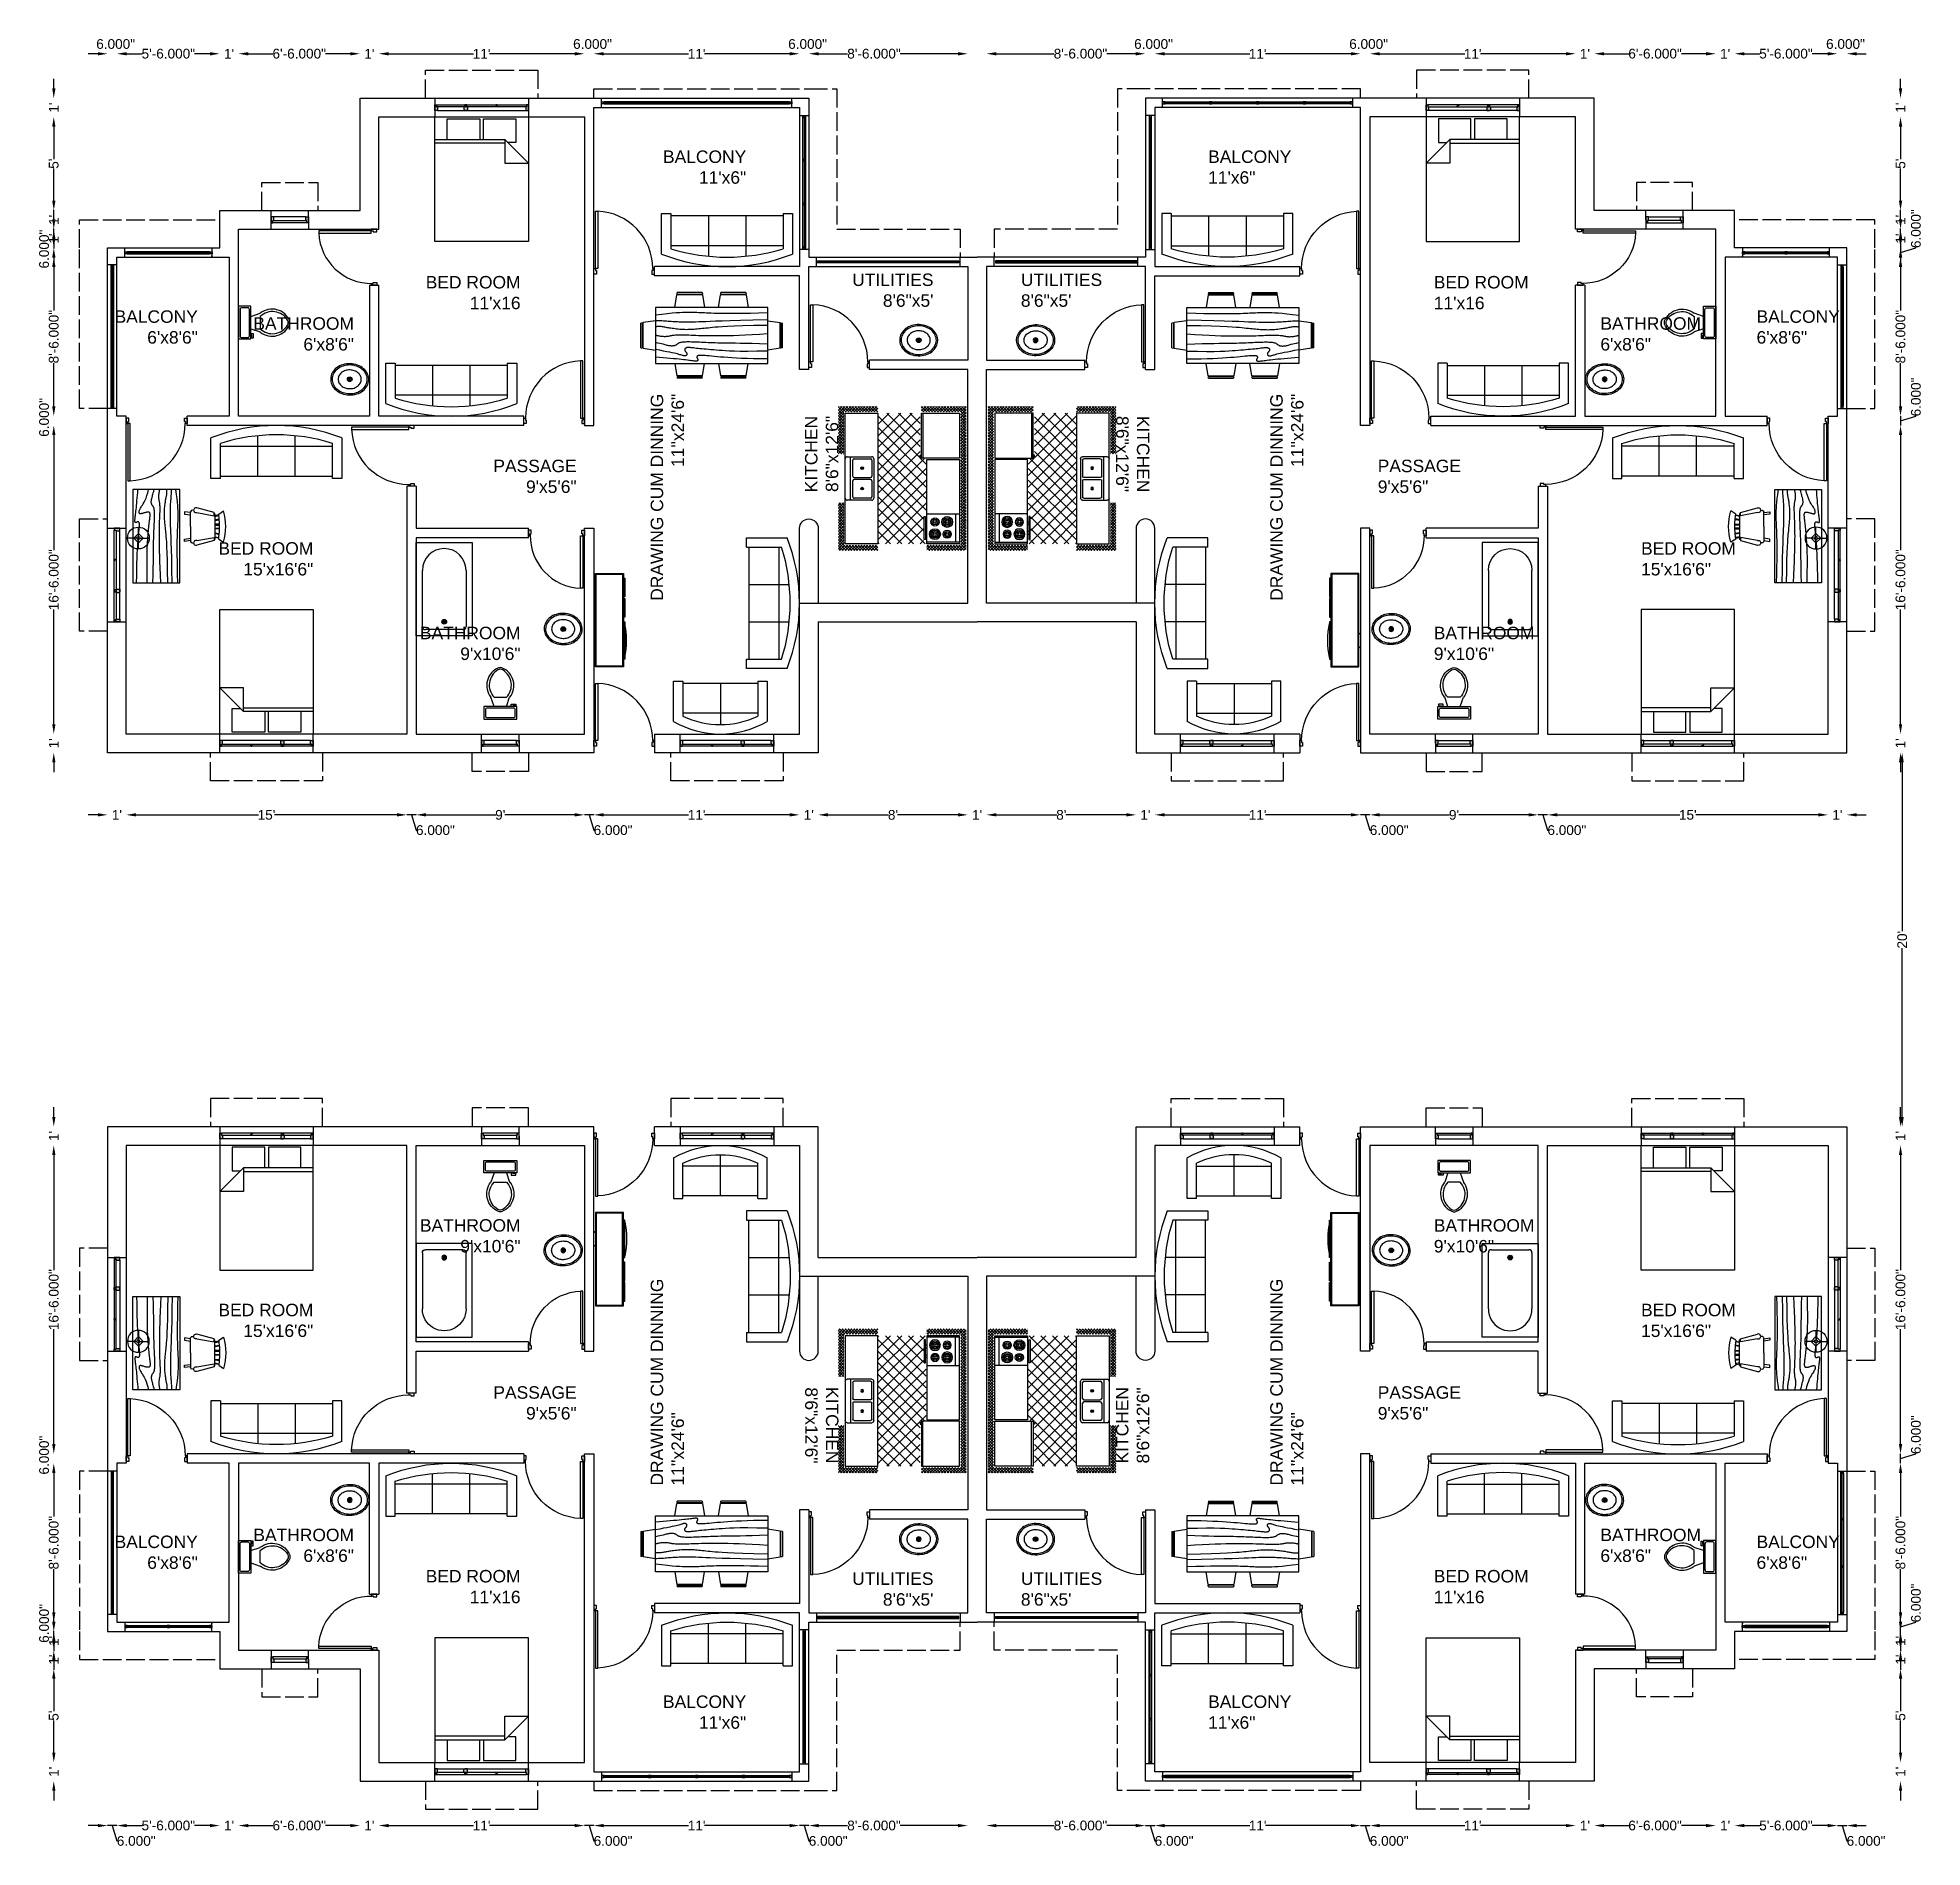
# Model space of a CAD drawing. Header units: inches. Extents: x 9745436 to 9746646, y 8297723 to 8298884.
import ezdxf

# ---------------------------------------------------------------- set-up
doc = ezdxf.new("R2010")
doc.units = ezdxf.units.IN
doc.header["$MEASUREMENT"] = 0
doc.linetypes.add('ACAD_ISO02W100', pattern=[15, 12, -3])
for name, color, linetype in [('chajja', 7, 'ACAD_ISO02W100'), ('dimension', 7, 'Continuous'), ('door', 7, 'Continuous'), ('furniture', 252, 'Continuous'), ('text', 7, 'Continuous'), ('wall', 7, 'Continuous')]:
    doc.layers.add(name, color=color, linetype=linetype)
doc.styles.get("Standard").update_dxf_attribs({"font": 'arial.ttf'})
doc.dimstyles.get("Standard").update_dxf_attribs({"dimscale": 1.04, "dimtxt": 6, "dimasz": 6, "dimexe": 0.15, "dimexo": 0.3725, "dimgap": 0.09, "dimtad": 0, "dimdec": 3, "dimzin": 0, "dimdsep": 46, "dimlunit": 3, "dimtxsty": 'Standard', "dimcen": 0.09, "dimse1": 1, "dimse2": 1, "dimadec": 0, "dimazin": 0, "dimtfac": 1, "dimtdec": 3, "dimtofl": 0, "dimtmove": 0, "dimatfit": 3, "dimfxl": 1, "dimtolj": 1, "dimtzin": 0, "dimarcsym": 0})

msp = doc.modelspace()

# ---------------------------------------------------------------- texts
at = {"layer": 'text', "char_height": 8}
for s, insert, attachment_point, rotation in [('BALCONY \\P11\'x6"', (9745891.1332, 8298790.5536), 9, 0), ('UTILITIES \\P8\'6"x5\'', (9746011.2939, 8298711.5747), 9, 0), ("BED ROOM\\P11'x16", (9745746.3328, 8298710.0084), 9, 0), ('BALCONY \\P6\'x8\'6"', (9745539.2388, 8298687.9451), 9, 0), ('BATHROOM \\P6\'x8\'6"', (9745639.4384, 8298683.5124), 9, 0), ('DRAWING CUM DINNING \\P11\'\'x24\'6"', (9745851.2854, 8298655.834), 9, 90), ('DRAWING CUM DINNING \\P11\'\'x24\'6"', (9746227.3827, 8298655.834), 3, 90), ('KITCHEN \\P8\'6"x12\'6"', (9745950.2954, 8298641.6649), 9, 90.0000001), ('KITCHEN \\P8\'6"x12\'6"', (9746128.3726, 8298641.6649), 7, 269.9999999), ('PASSAGE \\P9\'x5\'6"', (9745782.3074, 8298592.102), 9, 0), ('BED ROOM \\P15\'x16\'6"', (9745613.334, 8298539.1568), 9, 0), ('BATHROOM \\P9\'x10\'6"', (9745746.3242, 8298484.8897), 9, 0), ('BATHROOM \\P9\'x10\'6"', (9745746.3242, 8298126.1351), 3, 360), ('DRAWING CUM DINNING \\P11\'\'x24\'6"', (9745851.2854, 8297955.1908), 7, 90), ('DRAWING CUM DINNING \\P11\'\'x24\'6"', (9746227.3827, 8297955.1908), 1, 90), ('BED ROOM \\P15\'x16\'6"', (9745613.334, 8298071.868), 3, 360), ('PASSAGE \\P9\'x5\'6"', (9745782.3074, 8298018.9228), 3, 360), ('KITCHEN \\P8\'6"x12\'6"', (9745950.2954, 8297969.3599), 3, 269.9999999), ('KITCHEN \\P8\'6"x12\'6"', (9746128.3726, 8297969.3599), 1, 90.0000001), ('BALCONY \\P6\'x8\'6"', (9745539.2388, 8297923.0797), 3, 360), ('BATHROOM \\P6\'x8\'6"', (9745639.4384, 8297927.5124), 3, 360), ("BED ROOM\\P11'x16", (9745746.3328, 8297901.0164), 3, 360), ('UTILITIES \\P8\'6"x5\'', (9746011.2939, 8297899.4501), 3, 360), ('BALCONY \\P11\'x6"', (9745891.1332, 8297820.4712), 3, 360)]:
    msp.add_mtext_dynamic_manual_height_columns(s, width=275.15487, gutter_width=1, heights=[0], dxfattribs=dict(at, insert=insert, attachment_point=attachment_point, rotation=rotation))
for s, insert, attachment_point in [('BALCONY \\P11\'x6"', (9746187.5348, 8298790.5536), 7), ('UTILITIES \\P8\'6"x5\'', (9746067.3741, 8298711.5747), 7), ("BED ROOM\\P11'x16", (9746332.3353, 8298710.0084), 7), ('BALCONY \\P6\'x8\'6"', (9746539.4292, 8298687.9451), 7), ('BATHROOM \\P6\'x8\'6"', (9746439.2296, 8298683.5124), 7), ('PASSAGE \\P9\'x5\'6"', (9746296.3607, 8298592.102), 7), ('BED ROOM \\P15\'x16\'6"', (9746465.334, 8298539.1568), 7), ('BATHROOM \\P9\'x10\'6"', (9746332.3438, 8298484.8897), 7), ('BATHROOM \\P9\'x10\'6"', (9746332.3438, 8298126.1351), 1), ('BED ROOM \\P15\'x16\'6"', (9746465.334, 8298071.868), 1), ('PASSAGE \\P9\'x5\'6"', (9746296.3607, 8298018.9228), 1), ('BATHROOM \\P6\'x8\'6"', (9746439.2296, 8297927.5124), 1), ('BALCONY \\P6\'x8\'6"', (9746539.4292, 8297923.0797), 1), ('UTILITIES \\P8\'6"x5\'', (9746067.3741, 8297899.4501), 1), ("BED ROOM\\P11'x16", (9746332.3353, 8297901.0164), 1), ('BALCONY \\P11\'x6"', (9746187.5348, 8297820.4712), 1)]:
    msp.add_mtext_dynamic_manual_height_columns(s, width=275.15487, gutter_width=1, heights=[0], dxfattribs=dict(at, insert=insert, attachment_point=attachment_point))

# ---------------------------------------------------------------- blocks, each defined once
blk = doc.blocks.new('*U32')
at = {"layer": 'door'}
for points in [[(-37.3, 1.8), (-39, 1.8), (-39, -1.8), (-37.9, -1.8), (-37.9, -0.5), (-37.3, -0.5), (-37.3, 1.8)], [(-1.7, 1.8), (0, 1.8), (0, -1.8), (-1.1, -1.8), (-1.1, -0.5), (-1.7, -0.5), (-1.7, 1.8)]]:
    blk.add_lwpolyline(points, dxfattribs=at)
blk.add_lwpolyline([(-1.1, -1.8), (-1.1, -38.5), (-2.5, -38.5), (-2.5, -1.8)], close=True, dxfattribs=at)
blk.add_arc((-1.1, -1.8), 36.7, 180, 267.9101, dxfattribs=at)
blk = doc.blocks.new('*U36')
at = {"layer": 'door'}
blk.add_lwpolyline([(-1.1, 1.8), (-1.1, 38.5), (-2.5, 38.5), (-2.5, 1.8)], close=True, dxfattribs=at)
for points in [[(-37.3, -1.8), (-39, -1.8), (-39, 1.8), (-37.9, 1.8), (-37.9, 0.5), (-37.3, 0.5), (-37.3, -1.8)], [(-1.7, -1.8), (0, -1.8), (0, 1.8), (-1.1, 1.8), (-1.1, 0.5), (-1.7, 0.5), (-1.7, -1.8)]]:
    blk.add_lwpolyline(points, dxfattribs=at)
blk.add_arc((-1.1, 1.8), 36.7, 92.0899, 180, dxfattribs=at)
blk = doc.blocks.new('3ftwide door')
at = {"layer": 'door'}
blk.add_lwpolyline([(1.1, 1.8), (1.1, 35.5), (2.5, 35.5), (2.5, 1.8)], close=True, dxfattribs=at)
for points in [[(1.7, -1.8), (0, -1.8), (0, 1.8), (1.1, 1.8), (1.1, 0.5), (1.7, 0.5), (1.7, -1.8)], [(34.3, -1.8), (36, -1.8), (36, 1.8), (34.9, 1.8), (34.9, 0.5), (34.3, 0.5), (34.3, -1.8)]]:
    blk.add_lwpolyline(points, dxfattribs=at)
blk.add_arc((1.1, 1.8), 33.7, 358.8617, 87.7243, dxfattribs=at)
blk = doc.blocks.new('*U37')
at = {"layer": 'door'}
for points in [[(-1.8, 34.3), (-1.8, 36), (1.8, 36), (1.8, 34.9), (0.5, 34.9), (0.5, 34.3), (-1.8, 34.3)], [(-1.8, 1.7), (-1.8, 0), (1.8, 0), (1.8, 1.1), (0.5, 1.1), (0.5, 1.7), (-1.8, 1.7)]]:
    blk.add_lwpolyline(points, dxfattribs=at)
blk.add_lwpolyline([(1.8, 1.1), (35.5, 1.1), (35.5, 2.5), (1.8, 2.5)], close=True, dxfattribs=at)
blk.add_arc((1.8, 1.1), 33.7, 2.2757, 91.1383, dxfattribs=at)
blk = doc.blocks.new('*U35')
at = {"layer": 'door'}
for points in [[(1.7, 1.8), (0, 1.8), (0, -1.8), (1.1, -1.8), (1.1, -0.5), (1.7, -0.5), (1.7, 1.8)], [(37.3, 1.8), (39, 1.8), (39, -1.8), (37.9, -1.8), (37.9, -0.5), (37.3, -0.5), (37.3, 1.8)]]:
    blk.add_lwpolyline(points, dxfattribs=at)
blk.add_lwpolyline([(1.1, -1.8), (1.1, -38.5), (2.5, -38.5), (2.5, -1.8)], close=True, dxfattribs=at)
blk.add_arc((1.1, -1.8), 36.7, 272.0899, 0, dxfattribs=at)
blk = doc.blocks.new('*U40')
at = {"layer": 'door'}
for points in [[(-1.8, 37.3), (-1.8, 39), (1.8, 39), (1.8, 37.9), (0.5, 37.9), (0.5, 37.3), (-1.8, 37.3)], [(-1.8, 1.7), (-1.8, 0), (1.8, 0), (1.8, 1.1), (0.5, 1.1), (0.5, 1.7), (-1.8, 1.7)]]:
    blk.add_lwpolyline(points, dxfattribs=at)
blk.add_lwpolyline([(1.8, 1.1), (38.5, 1.1), (38.5, 2.5), (1.8, 2.5)], close=True, dxfattribs=at)
blk.add_arc((1.8, 1.1), 36.7, 2.0899, 90, dxfattribs=at)
blk = doc.blocks.new('*U48')
at = {"layer": 'door'}
h = blk.add_hatch(color=256, dxfattribs=at)
h.dxf.hatch_style = 1
h.paths.add_polyline_path([(0.5, 30.1), (0.5, 30.7), (1.8, 30.7), (1.8, 31.8), (-1.8, 31.8), (-1.8, 30.9), (-1.8, 30.1)])
h.paths.add_polyline_path([(0.5, 10.9), (0.5, 11.4), (0.5, 13.1), (-1.8, 13.1), (-1.8, 12.4), (-1.8, 10.9)])
h.paths.add_polyline_path([(1.8, 11.4), (1.8, 12.6), (0.5, 12.6), (0.5, 11.4)])
h.paths.add_polyline_path([(1.8, -28.2), (1.8, -27), (0.5, -27), (0.5, -26.5), (-1.8, -26.5), (-1.8, -27.2), (-1.8, -28.2)])
for p, q in [((6, 31.8), (-6, 31.8)), ((-1.8, 30.1), (-1.8, -26.5)), ((0.5, 30.7), (1.8, 30.7)), ((0.5, 30.1), (0.5, 30.7)), ((0.5, 10.9), (0.5, 13.1)), ((1.8, 12.6), (1.8, 11.4)), ((0.5, 11.4), (1.8, 11.4)), ((0.9, -8.4), (0.5, -8.4)), ((1.8, -7.2), (1.5, -7.2)), ((6, -28.2), (-6, -28.2)), ((0.5, -27), (0.5, -26.5)), ((1.8, -27), (0.5, -27))]:
    blk.add_line(p, q, dxfattribs=at)
for points in [[(-1.8, 30.9), (-1.8, 31.8), (1.8, 31.8), (1.8, 30.7), (0.5, 30.7), (0.5, 30.1), (-1.8, 30.1), (-1.8, 30.9)], [(0.5, 11.4), (1.8, 11.4), (1.8, 12.6), (0.5, 12.6), (0.5, 13.1), (-1.8, 13.1), (-1.8, 12.4)], [(-1.8, 11.6), (-1.8, 12.6)], [(0.5, 12.6), (1.8, 12.6), (1.8, 11.4), (0.5, 11.4), (0.5, 10.9), (-1.8, 10.9), (-1.8, 11.6)], [(-1.8, 12.4), (-1.8, 11.4)], [(1.8, -7.2), (1.5, -7.2), (0.9, -8.4), (0.5, -8.4)], [(-1.8, -27.2), (-1.8, -28.2), (1.8, -28.2), (1.8, -27), (0.5, -27), (0.5, -26.5), (-1.8, -26.5), (-1.8, -27.2)]]:
    blk.add_lwpolyline(points, dxfattribs=at)
for points in [[(1.8, 30.7), (1.8, 12.6), (0.5, 12.6), (0.5, 30.7)], [(1.8, 11.4), (1.8, -27), (0.5, -27), (0.5, 11.4)]]:
    blk.add_lwpolyline(points, close=True, dxfattribs=at)
for p in [(1.8, 11.4), (1.8, -7.8)]:
    blk.add_point(p, dxfattribs=at)
blk = doc.blocks.new('2 feet window')
at = {"layer": 'door'}
h = blk.add_hatch(color=256, dxfattribs=at)
h.dxf.hatch_style = 1
h.paths.add_polyline_path([(-10.3, -0.7), (-10.9, -0.7), (-10.9, 0.7), (-12, 0.7), (-12, -1.2), (-12, -3), (-11.1, -3), (-10.3, -3)])
h.paths.add_polyline_path([(12, 0.7), (10.9, 0.7), (10.9, -0.7), (10.3, -0.7), (10.3, -3), (11.1, -3), (12, -3)])
for p, q in [((-12, -1.2), (-12, 4.8)), ((12, 4.8), (12, -7.2)), ((-12, -1.2), (-12, -7.2)), ((-10.3, -3), (10.3, -3))]:
    blk.add_line(p, q, dxfattribs=at)
for points in [[(-11.1, -3), (-12, -3), (-12, 0.7), (-10.9, 0.7), (-10.9, -0.7), (-10.3, -0.7), (-10.3, -3), (-11.1, -3)], [(11.1, -3), (12, -3), (12, 0.7), (10.9, 0.7), (10.9, -0.7), (10.3, -0.7), (10.3, -3), (11.1, -3)]]:
    blk.add_lwpolyline(points, dxfattribs=at)
blk.add_lwpolyline([(-10.9, 0.7), (10.9, 0.7), (10.9, -0.7), (-10.9, -0.7)], close=True, dxfattribs=at)
blk = doc.blocks.new('5 feet window')
at = {"layer": 'door'}
h = blk.add_hatch(color=256, dxfattribs=at)
h.dxf.hatch_style = 1
h.paths.add_polyline_path([(-28.3, 2.3), (-28.9, 2.3), (-28.9, 3.7), (-30, 3.7), (-30, 0), (-29.1, 0), (-28.3, 0)])
h.paths.add_polyline_path([(-9.1, 2.3), (-9.6, 2.3), (-11.3, 2.3), (-11.3, 0), (-10.6, 0), (-9.1, 0)])
h.paths.add_polyline_path([(-9.6, 3.7), (-10.8, 3.7), (-10.8, 2.3), (-9.6, 2.3)])
h.paths.add_polyline_path([(30, 3.7), (28.9, 3.7), (28.9, 2.3), (28.3, 2.3), (28.3, 0), (29.1, 0), (30, 0)])
for p, q in [((-30, 7.8), (-30, -4.2)), ((-28.9, 2.3), (-28.9, 3.7)), ((-28.3, 2.3), (-28.9, 2.3)), ((-28.3, 0), (28.3, 0)), ((-9.1, 2.3), (-11.3, 2.3)), ((-10.8, 3.7), (-9.6, 3.7)), ((-9.6, 2.3), (-9.6, 3.7)), ((9, 3.7), (9, 3.3)), ((10.2, 2.7), (10.2, 2.3)), ((28.9, 2.3), (28.3, 2.3)), ((28.9, 3.7), (28.9, 2.3)), ((30, 7.8), (30, -4.2))]:
    blk.add_line(p, q, dxfattribs=at)
for points in [[(-29.1, 0), (-30, 0), (-30, 3.7), (-28.9, 3.7), (-28.9, 2.3), (-28.3, 2.3), (-28.3, 0), (-29.1, 0)], [(-9.6, 2.3), (-9.6, 3.7), (-10.8, 3.7), (-10.8, 2.3), (-11.3, 2.3), (-11.3, 0), (-10.6, 0)], [(-10.8, 2.3), (-10.8, 3.7), (-9.6, 3.7), (-9.6, 2.3), (-9.1, 2.3), (-9.1, 0), (-9.8, 0)], [(9, 3.7), (9, 3.3), (10.2, 2.7), (10.2, 2.3)], [(29.1, 0), (30, 0), (30, 3.7), (28.9, 3.7), (28.9, 2.3), (28.3, 2.3), (28.3, 0), (29.1, 0)], [(-9.8, 0), (-10.8, 0)], [(-10.6, 0), (-9.6, 0)]]:
    blk.add_lwpolyline(points, dxfattribs=at)
for points in [[(-28.9, 3.7), (-10.8, 3.7), (-10.8, 2.3), (-28.9, 2.3)], [(-9.6, 3.7), (28.9, 3.7), (28.9, 2.3), (-9.6, 2.3)]]:
    blk.add_lwpolyline(points, close=True, dxfattribs=at)
for p in [(-9.6, 3.7), (9.6, 3.7)]:
    blk.add_point(p, dxfattribs=at)
blk = doc.blocks.new('*U47')
at = {"layer": 'door'}
h = blk.add_hatch(color=256, dxfattribs=at)
h.dxf.hatch_style = 1
h.paths.add_polyline_path([(28.3, 1.3), (28.9, 1.3), (28.9, 0), (30, 0), (30, 3.7), (29.1, 3.7), (28.3, 3.7)])
h.paths.add_polyline_path([(9.1, 1.3), (9.6, 1.3), (11.3, 1.3), (11.3, 3.7), (10.6, 3.7), (9.1, 3.7)])
h.paths.add_polyline_path([(9.6, 0), (10.8, 0), (10.8, 1.3), (9.6, 1.3)])
h.paths.add_polyline_path([(-30, 0), (-28.9, 0), (-28.9, 1.3), (-28.3, 1.3), (-28.3, 3.7), (-29.1, 3.7), (-30, 3.7)])
for p, q in [((-30, -4.2), (-30, 7.8)), ((-28.9, 0), (-28.9, 1.3)), ((-28.9, 1.3), (-28.3, 1.3)), ((28.3, 3.7), (-28.3, 3.7)), ((-10.2, 1), (-10.2, 1.3)), ((-9, 0), (-9, 0.4)), ((9.1, 1.3), (11.3, 1.3)), ((9.6, 1.3), (9.6, 0)), ((28.3, 1.3), (28.9, 1.3)), ((28.9, 1.3), (28.9, 0)), ((30, -4.2), (30, 7.8)), ((10.8, 0), (9.6, 0))]:
    blk.add_line(p, q, dxfattribs=at)
for points in [[(-29.1, 3.7), (-30, 3.7), (-30, 0), (-28.9, 0), (-28.9, 1.3), (-28.3, 1.3), (-28.3, 3.7), (-29.1, 3.7)], [(-9, 0), (-9, 0.4), (-10.2, 1), (-10.2, 1.3)], [(10.8, 1.3), (10.8, 0), (9.6, 0), (9.6, 1.3), (9.1, 1.3), (9.1, 3.7), (9.8, 3.7)], [(10.6, 3.7), (9.6, 3.7)], [(9.6, 1.3), (9.6, 0), (10.8, 0), (10.8, 1.3), (11.3, 1.3), (11.3, 3.7), (10.6, 3.7)], [(9.8, 3.7), (10.8, 3.7)], [(29.1, 3.7), (30, 3.7), (30, 0), (28.9, 0), (28.9, 1.3), (28.3, 1.3), (28.3, 3.7), (29.1, 3.7)]]:
    blk.add_lwpolyline(points, dxfattribs=at)
for points in [[(9.6, 0), (-28.9, 0), (-28.9, 1.3), (9.6, 1.3)], [(28.9, 0), (10.8, 0), (10.8, 1.3), (28.9, 1.3)]]:
    blk.add_lwpolyline(points, close=True, dxfattribs=at)
for p in [(-9.6, 0), (9.6, 0)]:
    blk.add_point(p, dxfattribs=at)
blk = doc.blocks.new('*U49')
at = {"layer": 'door'}
blk.add_lwpolyline([(-0.8, 0.6), (0.8, 0.6), (0.8, -0.6), (-0.8, -0.6)], close=True, dxfattribs=at)
blk = doc.blocks.new('*U50')
at = {"layer": 'door', "color": 0, "linetype": 'ByBlock', "lineweight": -2, "transparency": 16777216}
for p in [(9746051.9, 8297870.5), (9746081.8, 8297870.5), (9746111.7, 8297870.5), (9746141.5, 8297870.5)]:
    blk.add_blockref('*U49', p, dxfattribs=at)
blk = doc.blocks.new('*U51')
at = {"layer": 'door'}
blk.add_lwpolyline([(0.6, 0.8), (0.6, -0.8), (-0.6, -0.8), (-0.6, 0.8)], close=True, dxfattribs=at)
blk = doc.blocks.new('*U52')
at = {"layer": 'door', "color": 0, "linetype": 'ByBlock', "lineweight": -2, "transparency": 16777216, "rotation": 90}
for p in [(9746150.4, 8297861.7), (9746150.4, 8297833.5), (9746150.4, 8297805.3), (9746150.4, 8297777.2)]:
    blk.add_blockref('*U51', p, dxfattribs=at)
blk = doc.blocks.new('*U53')
at = {"layer": 'door'}
blk.add_lwpolyline([(-0.8, 0.6), (0.8, 0.6), (0.8, -0.6), (-0.8, -0.6)], close=True, dxfattribs=at)
blk = doc.blocks.new('*U54')
at = {"layer": 'door', "color": 0, "linetype": 'ByBlock', "lineweight": -2, "transparency": 16777216}
for p in [(9746159.1, 8297768.5), (9746189.2, 8297768.5), (9746219.3, 8297768.5), (9746249.4, 8297768.5), (9746279.5, 8297768.5)]:
    blk.add_blockref('*U53', p, dxfattribs=at)
blk = doc.blocks.new('*U55')
at = {"layer": 'door'}
blk.add_lwpolyline([(-0.8, 0.6), (0.8, 0.6), (0.8, -0.6), (-0.8, -0.6)], close=True, dxfattribs=at)
blk = doc.blocks.new('*U56')
at = {"layer": 'door', "color": 0, "linetype": 'ByBlock', "lineweight": -2, "transparency": 16777216}
for p in [(9746531.1, 8297864.7), (9746558.3, 8297864.7), (9746585.5, 8297864.7)]:
    blk.add_blockref('*U55', p, dxfattribs=at)
blk = doc.blocks.new('*U57')
at = {"layer": 'door'}
blk.add_lwpolyline([(0.6, 0.8), (0.6, -0.8), (-0.6, -0.8), (-0.6, 0.8)], close=True, dxfattribs=at)
blk = doc.blocks.new('*U58')
at = {"layer": 'door', "color": 0, "linetype": 'ByBlock', "lineweight": -2, "transparency": 16777216, "rotation": 89.99999999882141}
for p in [(9746594.3, 8297963.7), (9746594.3, 8297933.5), (9746594.3, 8297903.3), (9746594.3, 8297873.2)]:
    blk.add_blockref('*U57', p, dxfattribs=at)
blk = doc.blocks.new('Bed - Queen')
at = {"linetype": 'Continuous'}
for p, q in [((0, -80.00003), (0, 0)), ((0, 0), (59.99999, 0)), ((59.99999, 0), (59.99999, -80.00003)), ((7.99999, -1.2), (28.79998, -1.2)), ((7.99999, -14.4), (7.99999, -1.2)), ((28.79998, -1.2), (28.79998, -14.4)), ((31.19999, -1.2), (51.99999, -1.2)), ((31.19999, -14.4), (31.19999, -1.2)), ((51.99999, -1.2), (51.99999, -16.4)), ((0, -14.4), (44.8, -14.4)), ((44.8, -16.8), (0, -16.8)), ((59.99999, -29.6), (44.8, -14.4)), ((44.8, -14.4), (44.8, -29.6)), ((51.99999, -16.4), (46.79936, -16.4)), ((44.8, -29.6), (59.99999, -29.6)), ((59.99999, -80.00003), (0, -80.00003))]:
    blk.add_line(p, q, dxfattribs=at)
blk = doc.blocks.new('Table - Rectangular Woodgrain 60 x 30 in.')
at = {"linetype": 'Continuous'}
for p, q in [((0, 0), (0, -30)), ((60, 0), (0, 0)), ((60, -30), (60, 0)), ((0, -30), (60, -30))]:
    blk.add_line(p, q, dxfattribs=at)
for points in [[(0, -2.4), (4.8155, -2.418), (9.0302, -2.4688), (12.709, -2.5477), (15.9167, -2.65), (18.7181, -2.7711), (21.1781, -2.9063), (23.3616, -3.0508), (25.3333, -3.2), (27.1477, -3.3495), (28.8172, -3.4958), (30.3437, -3.636), (31.7291, -3.7667), (32.9756, -3.8849), (34.0849, -3.9875), (35.059, -4.0714), (35.9, -4.1334), (36.6114, -4.1711), (37.2041, -4.1854), (37.6906, -4.1779), (38.0833, -4.15), (38.3948, -4.1034), (38.6375, -4.0396), (38.8239, -3.9602), (38.9666, -3.8667), (39.0764, -3.7608), (39.1573, -3.6448), (39.2116, -3.521), (39.2416, -3.3917), (39.2498, -3.2593), (39.2385, -3.1261), (39.21, -2.9944), (39.1666, -2.8667), (39.111, -2.7447), (39.0468, -2.6281), (38.978, -2.5163), (38.9083, -2.4083), (38.8418, -2.3035), (38.7823, -2.201), (38.7337, -2.1001), (38.7, -2), (38.6844, -1.9003), (38.6875, -1.8021), (38.7094, -1.707), (38.75, -1.6167), (38.8094, -1.5326), (38.8875, -1.4563), (38.9844, -1.3893), (39.1, -1.3333), (39.2351, -1.2896), (39.3937, -1.2583), (39.5804, -1.2396), (39.8, -1.2333), (40.057, -1.2396), (40.3562, -1.2583), (40.7023, -1.2896), (41.1, -1.3333), (41.5547, -1.3895), (42.0755, -1.4573), (42.6721, -1.5361), (43.3542, -1.625), (44.1316, -1.7233), (45.014, -1.8302), (46.0114, -1.9449), (47.1333, -2.0667), (48.3862, -2.1947), (49.7625, -2.3281), (51.2513, -2.4663), (52.8416, -2.6083), (54.5226, -2.7535), (56.2833, -2.9011), (58.1127, -3.0501), (60, -3.2)], [(0, -9.2), (6.5759, -9.0858), (11.9385, -9.0365), (16.2527, -9.0418), (19.6833, -9.0917), (22.3952, -9.1759), (24.5531, -9.2844), (26.322, -9.4069), (27.8666, -9.5333), (29.3241, -9.6553), (30.7203, -9.7719), (32.0532, -9.8837), (33.3208, -9.9917), (34.5213, -10.0965), (35.6526, -10.199), (36.7128, -10.2999), (37.7, -10.4), (38.6129, -10.4996), (39.4531, -10.5969), (40.223, -10.6895), (40.925, -10.775), (41.5613, -10.8512), (42.1344, -10.9156), (42.6465, -10.966), (43.1, -11), (43.4976, -11.0158), (43.8437, -11.0136), (44.143, -10.9942), (44.4, -10.9583), (44.6195, -10.9069), (44.8062, -10.8406), (44.9648, -10.7603), (45.1, -10.6667), (45.2155, -10.5598), (45.3114, -10.4365), (45.3871, -10.2929), (45.4416, -10.125), (45.4743, -9.929), (45.4844, -9.7011), (45.4709, -9.4371), (45.4333, -9.1333), (45.3716, -8.7883), (45.2896, -8.4104), (45.1919, -8.0107), (45.0833, -7.6), (44.9685, -7.1893), (44.8521, -6.7896), (44.7388, -6.4117), (44.6333, -6.0667), (44.54, -5.7628), (44.4614, -5.4979), (44.4001, -5.2675), (44.3583, -5.0667), (44.3384, -4.8909), (44.3427, -4.7354), (44.3736, -4.5956), (44.4333, -4.4667), (44.5236, -4.3453), (44.6427, -4.2333), (44.7884, -4.1339), (44.9583, -4.05), (45.1501, -3.9849), (45.3614, -3.9417), (45.59, -3.9234), (45.8333, -3.9333), (46.0915, -3.9749), (46.3734, -4.0531), (46.6906, -4.1736), (47.0542, -4.3417), (47.4756, -4.5629), (47.9661, -4.8427), (48.5372, -5.1866), (49.2, -5.6), (49.9676, -6.0844), (50.8594, -6.625), (51.8965, -7.2031), (53.1, -7.8), (54.491, -8.3969), (56.0906, -8.975), (57.9199, -9.5156), (60, -10)], [(0, -12.8), (5.1847, -12.9322), (9.6213, -13.0323), (13.3963, -13.1059), (16.5958, -13.1583), (19.3063, -13.1952), (21.614, -13.2219), (23.6054, -13.2439), (25.3666, -13.2667), (26.9728, -13.2947), (28.4531, -13.3281), (29.8256, -13.3663), (31.1083, -13.4083), (32.3191, -13.4535), (33.476, -13.501), (34.597, -13.5501), (35.7, -13.6), (36.7984, -13.6497), (37.8875, -13.6979), (38.9578, -13.743), (40, -13.7833), (41.0047, -13.8174), (41.9625, -13.8438), (42.864, -13.8607), (43.7, -13.8667), (44.4631, -13.8604), (45.1552, -13.8417), (45.7801, -13.8104), (46.3416, -13.7667), (46.8439, -13.7104), (47.2906, -13.6417), (47.6858, -13.5604), (48.0333, -13.4667), (48.3375, -13.3608), (48.6042, -13.2448), (48.8396, -13.121), (49.05, -12.9917), (49.2417, -12.8593), (49.4208, -12.7261), (49.5937, -12.5944), (49.7667, -12.4667), (49.9452, -12.3451), (50.1323, -12.2313), (50.3303, -12.1268), (50.5416, -12.0333), (50.7686, -11.9524), (51.0135, -11.8854), (51.2788, -11.8341), (51.5666, -11.8), (51.8785, -11.7843), (52.2116, -11.7865), (52.562, -11.8059), (52.926, -11.8417), (53.2998, -11.8931), (53.6795, -11.9594), (54.0614, -12.0397), (54.4416, -12.1333), (54.8223, -12.2401), (55.2293, -12.3625), (55.6942, -12.5037), (56.2489, -12.6667), (56.9251, -12.8547), (57.7545, -13.0708), (58.7689, -13.3182), (60, -13.6)], [(0, -18), (5.124, -17.7273), (9.6609, -17.5057), (13.6705, -17.3303), (17.2125, -17.1958), (20.3467, -17.0973), (23.1328, -17.0297), (25.6307, -16.9878), (27.9, -16.9667), (29.9928, -16.9617), (31.9302, -16.9703), (33.7254, -16.9907), (35.3917, -17.0208), (36.9423, -17.0588), (38.3906, -17.1026), (39.7499, -17.1503), (41.0333, -17.2), (42.2519, -17.2496), (43.4073, -17.2969), (44.4986, -17.3395), (45.525, -17.375), (46.4858, -17.4012), (47.3802, -17.4156), (48.2074, -17.416), (48.9667, -17.4), (49.6583, -17.3662), (50.2872, -17.3167), (50.8595, -17.2547), (51.3812, -17.1833), (51.8584, -17.1057), (52.2971, -17.025), (52.7034, -16.9443), (53.0833, -16.8667), (53.443, -16.7951), (53.789, -16.7313), (54.128, -16.6768), (54.4666, -16.6334), (54.8115, -16.6024), (55.1693, -16.5854), (55.5465, -16.5841), (55.95, -16.6), (56.3828, -16.6337), (56.8346, -16.6823), (57.2915, -16.7418), (57.7396, -16.8084), (58.165, -16.878), (58.5539, -16.9469), (58.8924, -17.0111), (59.1666, -17.0667), (59.3679, -17.1107), (59.5078, -17.1438), (59.6032, -17.1675), (59.6708, -17.1833), (59.7275, -17.193), (59.7901, -17.1979), (59.8753, -17.1998), (60, -17.2)], [(0, -22.4), (8.0098, -22.2501), (14.4094, -22.1011), (19.4168, -21.9535), (23.25, -21.8083), (26.1269, -21.6663), (28.2656, -21.5281), (29.884, -21.3947), (31.2, -21.2667), (32.3967, -21.1448), (33.5172, -21.0292), (34.5697, -20.9198), (35.5625, -20.8167), (36.5037, -20.7198), (37.4015, -20.6292), (38.2642, -20.5448), (39.1, -20.4667), (39.9164, -20.3951), (40.7187, -20.3313), (41.5117, -20.2768), (42.3, -20.2333), (43.0883, -20.2024), (43.8812, -20.1854), (44.6836, -20.1841), (45.5, -20.2), (46.3328, -20.234), (47.1747, -20.2844), (48.0163, -20.3488), (48.8479, -20.425), (49.66, -20.5106), (50.4429, -20.6031), (51.1872, -20.7004), (51.8833, -20.8), (52.5246, -20.8999), (53.1166, -20.9995), (53.6681, -21.0983), (54.1875, -21.1958), (54.6834, -21.2919), (55.1646, -21.3859), (55.6394, -21.4777), (56.1167, -21.5667), (56.6028, -21.6515), (57.0961, -21.7266), (57.5929, -21.7852), (58.0896, -21.8208), (58.5823, -21.8268), (59.0674, -21.7964), (59.5412, -21.723), (60, -21.6)], [(0, -25.2), (8.6355, -25.0504), (15.7026, -24.9031), (21.4049, -24.7606), (25.9458, -24.625), (29.529, -24.4988), (32.3578, -24.3844), (34.6359, -24.284), (36.5667, -24.2), (38.3213, -24.1341), (39.9417, -24.0854), (41.437, -24.0523), (42.8167, -24.0333), (44.0901, -24.0268), (45.2667, -24.0313), (46.3557, -24.0451), (47.3667, -24.0667), (48.309, -24.0947), (49.1928, -24.1287), (50.0284, -24.168), (50.826, -24.2125), (51.5959, -24.2617), (52.3483, -24.3151), (53.0935, -24.3725), (53.8417, -24.4334), (54.6009, -24.497), (55.3699, -24.561), (56.1454, -24.6226), (56.9239, -24.6792), (57.7021, -24.7279), (58.4764, -24.7662), (59.2435, -24.7911), (60, -24.8)], [(0, -28.8), (5.6867, -28.6681), (10.45, -28.5698), (14.407, -28.5012), (17.675, -28.4584), (20.3711, -28.4374), (22.6125, -28.4344), (24.5164, -28.4455), (26.2, -28.4667), (27.762, -28.4947), (29.2276, -28.5281), (30.6033, -28.5663), (31.8958, -28.6084), (33.1118, -28.6535), (34.2578, -28.7011), (35.3405, -28.7501), (36.3666, -28.8), (37.3443, -28.8497), (38.288, -28.8974), (39.2137, -28.9412), (40.1375, -28.9792), (41.0753, -29.0093), (42.0432, -29.0297), (43.0572, -29.0384), (44.1333, -29.0333), (45.2936, -29.0114), (46.5843, -28.9641), (48.0579, -28.8816), (49.7666, -28.7542), (51.7629, -28.5721), (54.0989, -28.3255), (56.8272, -28.0048), (60, -27.6)]]:
    blk.add_lwpolyline(points, dxfattribs=at)
blk = doc.blocks.new('Chair - Rocking')
at = {"linetype": 'Continuous'}
for p, q in [((-9, -7.5), (-12, -18.49999)), ((-8, -4.5), (-10, -1.5)), ((-7, -7.5), (-9, -7.5)), ((-9, -18.49999), (-7, -7.5)), ((-8.23428, -6.99939), (-8.3093, -7.47958)), ((-8.23041, -7), (8.23915, -7)), ((-7.5, -4.5), (-7, -7)), ((-6.5, -7), (-7.02225, -4.43)), ((-4.5, -7), (-4.96674, -4.19951)), ((-4, -7), (-4.40532, -4.16272)), ((-1.5, -4.05012), (-1.5, -7)), ((-1, -7), (-1, -4.05012)), ((1, -7), (1, -4.04655)), ((1.5, -4.05012), (1.5, -7)), ((4, -7), (4.40187, -4.18694)), ((4.5, -7), (4.96761, -4.19437)), ((6.5, -7), (7, -4.4057)), ((7.5, -4.5), (7, -7)), ((7, -7.5), (9, -7.5)), ((9, -18.49999), (7, -7.5)), ((8, -4.5), (10, -1.5)), ((8.31071, -7.48854), (8.23449, -7.00073)), ((9, -7.5), (12, -18.49999)), ((-10.36644, -20.64523), (-10.5, -21.49999)), ((-9, -22.49999), (-9.5, -26.49999)), ((0, -22.49999), (-9.5, -22.49999)), ((-8, -26.49999), (-7.5, -22.49999)), ((0, -22.49999), (9.5, -22.49999)), ((8, -26.49999), (7.5, -22.49999)), ((9, -22.49999), (9.5, -26.49999)), ((10.5, -21.49999), (10.3575, -20.58798)), ((-9.5, -26.49999), (-8, -26.49999)), ((9.5, -26.49999), (8, -26.49999))]:
    blk.add_line(p, q, dxfattribs=at)
for centre, radius, start, end in [((0, -34.08333), 34.08333, 72.93847, 107.0615), ((0, -68.25004), 64.25, 93.92211, 97.15267), ((0, -68.25004), 64.25, 82.84733, 93.92211), ((-10.5, -18.99999), 1.58114, 161.5651, 18.43495), ((-9.5, -21.49999), 1, 180, 270), ((10.5, -18.99999), 1.58114, 161.5651, 18.43495), ((9.5, -21.49999), 1, 270, 0)]:
    blk.add_arc(centre, radius, start, end, dxfattribs=at)
blk = doc.blocks.new('Toilet - top')
for p, q in [((-10, -8.5), (-8, -8.5)), ((-10, -9.5), (-10, -8.5)), ((-7, -9.5), (-10, -9.5)), ((-8, -8.5), (-8, -8)), ((-7, -8), (-7, -9.5)), ((-4, -8), (-6, -14)), ((4, -8), (6, -14)), ((9.5, -6), (9.5, -2)), ((4, -14), (-4, -14))]:
    blk.add_line(p, q)
blk.add_lwpolyline([(10.5, -8), (10.5, 0), (-10.5, 0), (-10.5, -8)], close=True)
for points in [[(-9.5, -2), (-9.5, -6)], [(8.5, -1), (-8.5, -1)], [(-8.5, -7), (8.5, -7)]]:
    blk.add_lwpolyline(points)
for centre, radius, start, end in [((-8.6, -1.9), 0.884, 81.8699, 188.1301), ((-8.6, -6.1), 0.884, 171.8699, 278.1301), ((8.6, -1.9), 0.884, 351.8699, 98.1301), ((8.6, -6.1), 0.884, 261.8699, 8.1301), ((3.5, -21.6), 12.2, 141.4691, 247.9714), ((4.2, -21.8), 11.3, 136.3677, 238.9468), ((-3.5, -21.6), 12.2, 292.0284, 38.5307), ((-4.2, -21.8), 11.3, 301.053, 43.6321), ((0, -27.9), 4, 245.7318, 294.2682), ((0, -29), 4, 254.8605, 285.1395)]:
    blk.add_arc(centre, radius, start, end)
blk = doc.blocks.new('Lamp - Table')
at = {"linetype": 'Continuous'}
for p, q in [((-1, 0), (-7, 0)), ((0, 3), (-3, 0)), ((-3, 0), (0, -3)), ((0, 7), (0, 1)), ((3, 0), (0, 3)), ((0, -3), (3, 0)), ((1, 0), (7, 0)), ((0, -1), (0, -7))]:
    blk.add_line(p, q, dxfattribs=at)
for radius in [7, 1]:
    blk.add_circle((0, 0), radius, dxfattribs=at)
blk = doc.blocks.new('Sofa - Roundback 7 ft.')
at = {"linetype": 'Continuous'}
for p, q in [((-36.000027, -34), (-36.000027, -11.4696)), ((-12.00002, -32.4421), (-12.00003, -6.5971)), ((11.99997, -32.4421), (11.99998, -6.5971)), ((35.99998, -34), (35.99998, -11.4696)), ((-35.999844, -13.3819), (35.9998, -13.3819)), ((-36.000027, -32.4421), (35.99998, -32.4421))]:
    blk.add_line(p, q, dxfattribs=at)
for points in [[(-36.000027, -34), (-42.000027, -34), (-42.000027, -8)], [(41.99998, -8), (41.99998, -34), (35.99998, -34)]]:
    blk.add_lwpolyline(points, dxfattribs=at)
for centre, radius, start, end in [((0, -114.25), 114.25, 68.43141, 111.5686), ((-0.00001, -127.1968), 121.1968, 72.72033, 107.2797)]:
    blk.add_arc(centre, radius, start, end, dxfattribs=at)
blk = doc.blocks.new('Sink - Oval top')
for p, q in [((-1, 0), (1, 0)), ((0, 1), (0, -1))]:
    blk.add_line(p, q)
at = {"linetype": 'Continuous'}
for points in [[(-12.2, 0.4, 0.117634), (-11.5, -3.4, 0.104469), (-8.9, -6.8, 0.090016), (-5.1, -9.1, 0.08192), (-0.3, -10, 0.08192), (4.5, -9.4, 0.090016), (8.4, -7.4, 0.104469), (11.2, -4.1, 0.117634), (12.2, -0.4, 0.117634), (11.5, 3.4, 0.104469), (8.9, 6.8, 0.090016), (5.1, 9.1, 0.08192), (0.3, 10, 0.08192), (-4.5, 9.4, 0.090016), (-8.4, 7.4, 0.104469), (-11.2, 4.1, 0.117634)], [(-11.3, 0.2, 0.118622), (-10.5, -3.3, 0.104678), (-8.1, -6.4, 0.089562), (-4.5, -8.4, 0.081185), (-0.1, -9.2, 0.081185), (4.3, -8.5, 0.089562), (7.9, -6.6, 0.104678), (10.4, -3.5, 0.118622), (11.3, -0.2, 0.118622), (10.5, 3.3, 0.104678), (8.1, 6.4, 0.089562), (4.5, 8.4, 0.081185), (0.1, 9.2, 0.081185), (-4.3, 8.5, 0.089562), (-7.9, 6.6, 0.104678), (-10.4, 3.5, 0.118622)], [(-7.4, 0.1, 0.118283), (-6.9, -2.2, 0.104607), (-5.3, -4.2, 0.089718), (-3, -5.5, 0.081436), (-0.1, -6, 0.081436), (2.8, -5.6, 0.089718), (5.2, -4.3, 0.104607), (6.9, -2.3, 0.118283), (7.4, -0.1, 0.118283), (6.9, 2.2, 0.104607), (5.3, 4.2, 0.089718), (3, 5.5, 0.081436), (0.1, 6, 0.081436), (-2.8, 5.6, 0.089718), (-5.2, 4.3, 0.104607), (-6.9, 2.3, 0.118283)]]:
    blk.add_lwpolyline(points, format="xyb", close=True, dxfattribs=at)
for radius in [1.5, 1]:
    blk.add_circle((0, 0), radius)
blk = doc.blocks.new('Dining Set - 36 x 72 in.')
at = {"linetype": 'Continuous'}
for p, q in [((-22.2343, 26.00059), (-23.4847, 17.99762)), ((-22.2304, 26), (-5.7608, 26)), ((-22, 27.5), (-22.1562, 26.50042)), ((-5.8416, 26.5), (-22.1534, 26.5)), ((-22, 27.5), (-6, 27.5)), ((-5.8437, 26.49966), (-6, 27.5)), ((-4.5152, 17.99762), (-5.7655, 25.99926)), ((5.7657, 26.00059), (4.5153, 17.99762)), ((5.7696, 26), (22.2392, 26)), ((6, 27.5), (5.8438, 26.50042)), ((22.1584, 26.5), (5.8466, 26.5)), ((6, 27.5), (22, 27.5)), ((22.1563, 26.49966), (22, 27.5)), ((23.4848, 17.99762), (22.2345, 25.99926)), ((36, 18), (-36, 18)), ((-36, 18), (-36, -18)), ((36, -18), (36, 18)), ((-45.5, 8), (-44.5004, 8.15617)), ((-45.5, 8), (-45.5, -8)), ((-44.5, -8.15843), (-44.5, 8.15338)), ((-44.0006, 8.23428), (-35.9976, 9.48474)), ((-44, 8.23041), (-44, -8.23915)), ((44.0006, 8.23428), (35.9976, 9.48474)), ((44, 8.23041), (44, -8.23915)), ((44.5, -8.15843), (44.5, 8.15338)), ((45.5, 8), (44.5005, 8.15617)), ((45.5, 8), (45.5, -8)), ((-44.4997, -8.15631), (-45.5, -8)), ((-35.9976, -9.48476), (-43.9993, -8.2345)), ((35.9976, -9.48476), (43.9993, -8.2345)), ((44.4997, -8.15631), (45.5, -8)), ((-36, -18), (36, -18)), ((-22.2343, -26.0006), (-23.4847, -17.99762)), ((-4.5152, -17.99762), (-5.7655, -25.99928)), ((5.7657, -26.0006), (4.5153, -17.99762)), ((23.4848, -17.99762), (22.2345, -25.99928)), ((-22.2304, -26), (-5.7608, -26)), ((-22, -27.5), (-22.1562, -26.50044)), ((-5.8416, -26.5), (-22.1534, -26.5)), ((-22, -27.5), (-6, -27.5)), ((-5.8437, -26.49967), (-6, -27.5)), ((5.7696, -26), (22.2392, -26)), ((6, -27.5), (5.8438, -26.50044)), ((22.1584, -26.5), (5.8466, -26.5)), ((6, -27.5), (22, -27.5)), ((22.1563, -26.49967), (22, -27.5))]:
    blk.add_line(p, q, dxfattribs=at)
for points in [[(-36, 15), (-31.1772, 14.97754), (-26.8079, 14.91406), (-22.8538, 14.81543), (-19.276, 14.6875), (-16.0362, 14.53613), (-13.0957, 14.36718), (-10.4159, 14.18652), (-7.9583, 14), (-5.6904, 13.81315), (-3.6035, 13.63021), (-1.6954, 13.45508), (0.0365, 13.29166), (1.5945, 13.14388), (2.9811, 13.01562), (4.1988, 12.9108), (5.25, 12.83333), (6.1393, 12.78613), (6.8802, 12.76823), (7.4883, 12.77767), (7.9792, 12.8125), (8.3685, 12.87077), (8.6719, 12.95052), (8.9049, 13.0498), (9.0833, 13.16666), (9.2205, 13.29899), (9.3216, 13.44401), (9.3895, 13.59879), (9.4271, 13.76041), (9.4373, 13.92594), (9.4232, 14.09245), (9.3875, 14.257), (9.3333, 14.41666), (9.2638, 14.56917), (9.1836, 14.71484), (9.0975, 14.85465), (9.0104, 14.98958), (8.9272, 15.1206), (8.8529, 15.2487), (8.7922, 15.37483), (8.75, 15.5), (8.7305, 15.62467), (8.7344, 15.74739), (8.7617, 15.86621), (8.8125, 15.97916), (8.8867, 16.08431), (8.9844, 16.17968), (9.1055, 16.26334), (9.25, 16.33333), (9.4189, 16.38802), (9.6172, 16.42708), (9.8506, 16.45052), (10.125, 16.45833), (10.4463, 16.45052), (10.8203, 16.42708), (11.2529, 16.38802), (11.75, 16.33333), (12.3184, 16.26318), (12.9694, 16.17838), (13.7151, 16.07991), (14.5677, 15.96875), (15.5395, 15.84586), (16.6426, 15.71224), (17.8893, 15.56884), (19.2917, 15.41666), (20.859, 15.25667), (22.5879, 15.08984), (24.4721, 14.91715), (26.5052, 14.73958), (28.6809, 14.5581), (30.9929, 14.3737), (33.4347, 14.18733), (36, 14)], [(-36, 10), (-28.9766, 10.14274), (-23.1725, 10.20442), (-18.4241, 10.19775), (-14.5677, 10.13541), (-11.4399, 10.03011), (-8.877, 9.89453), (-6.7154, 9.74137), (-4.7917, 9.58333), (-2.9698, 9.43082), (-1.2246, 9.28515), (0.4415, 9.14534), (2.026, 9.01041), (3.5266, 8.87939), (4.9408, 8.7513), (6.266, 8.62516), (7.5, 8.5), (8.6411, 8.37549), (9.6914, 8.2539), (10.6538, 8.13818), (11.5312, 8.03125), (12.3267, 7.93603), (13.043, 7.85547), (13.6831, 7.79248), (14.25, 7.75), (14.7471, 7.7303), (15.1797, 7.73307), (15.5537, 7.75732), (15.875, 7.80208), (16.1494, 7.86637), (16.3828, 7.94922), (16.5811, 8.04964), (16.75, 8.16666), (16.8944, 8.29915), (17.0143, 8.44531), (17.1089, 8.60319), (17.1771, 8.77083), (17.218, 8.94629), (17.2305, 9.1276), (17.2137, 9.31282), (17.1667, 9.5), (17.0895, 9.6875), (16.987, 9.875), (16.8649, 10.0625), (16.7292, 10.25), (16.5856, 10.4375), (16.4401, 10.625), (16.2985, 10.8125), (16.1667, 11), (16.05, 11.18733), (15.9518, 11.3737), (15.8752, 11.5581), (15.8229, 11.73958), (15.798, 11.91715), (15.8034, 12.08984), (15.842, 12.25667), (15.9167, 12.41666), (16.0295, 12.56836), (16.1784, 12.70833), (16.3605, 12.83268), (16.5729, 12.9375), (16.8127, 13.01888), (17.0768, 13.07291), (17.3625, 13.0957), (17.6667, 13.08333), (17.9894, 13.03312), (18.3418, 12.94726), (18.7382, 12.82918), (19.1927, 12.68229), (19.7195, 12.51001), (20.3327, 12.31575), (21.0465, 12.10294), (21.875, 11.875), (22.8357, 11.63354), (23.959, 11.37304), (25.2786, 11.08618), (26.8282, 10.76562), (28.6414, 10.40405), (30.752, 9.99414), (33.1936, 9.52856), (36, 9)], [(-36, 5.5), (-30.7157, 5.3348), (-26.069, 5.20963), (-21.9946, 5.11767), (-18.4271, 5.05208), (-15.3009, 5.00602), (-12.5508, 4.97265), (-10.1112, 4.94515), (-7.9167, 4.91666), (-5.909, 4.88167), (-4.0586, 4.83984), (-2.3429, 4.79215), (-0.7396, 4.73958), (0.7739, 4.6831), (2.22, 4.6237), (3.6213, 4.56233), (5, 4.5), (6.373, 4.43782), (7.7344, 4.3776), (9.0723, 4.32129), (10.375, 4.27083), (11.6309, 4.22819), (12.8281, 4.19531), (13.9551, 4.17415), (15, 4.16666), (15.954, 4.17448), (16.819, 4.19791), (17.6001, 4.23698), (18.3021, 4.29166), (18.9299, 4.36198), (19.4883, 4.44791), (19.9823, 4.54948), (20.4167, 4.66666), (20.7969, 4.79899), (21.1302, 4.94401), (21.4245, 5.09879), (21.6875, 5.26041), (21.9271, 5.42594), (22.1511, 5.59245), (22.3672, 5.757), (22.5834, 5.91666), (22.8065, 6.06868), (23.0404, 6.21093), (23.2879, 6.34147), (23.5521, 6.45833), (23.8358, 6.55957), (24.142, 6.64323), (24.4735, 6.70735), (24.8334, 6.75), (25.2235, 6.76969), (25.642, 6.76692), (26.0858, 6.74267), (26.5521, 6.69791), (27.0379, 6.63362), (27.5404, 6.55078), (28.0565, 6.45036), (28.5834, 6.33333), (29.1242, 6.19987), (29.7071, 6.04687), (30.3661, 5.87044), (31.1354, 5.66666), (32.0493, 5.43164), (33.142, 5.16146), (34.4475, 4.85221), (36, 4.5)], [(-36, -1), (-30.7915, -0.6591), (-26.0195, -0.38216), (-21.6519, -0.16284), (-17.6563, 0.00521), (-14.0005, 0.12833), (-10.6523, 0.21289), (-7.5796, 0.26522), (-4.75, 0.29166), (-2.134, 0.29793), (0.2878, 0.28711), (2.5317, 0.26163), (4.6146, 0.22396), (6.5529, 0.17651), (8.3633, 0.12174), (10.0623, 0.06209), (11.6667, 0), (13.1899, -0.06201), (14.6341, -0.1211), (15.9982, -0.17432), (17.2813, -0.21875), (18.4823, -0.25147), (19.6003, -0.26953), (20.6343, -0.27002), (21.5834, -0.25), (22.4481, -0.20768), (23.2357, -0.14584), (23.9549, -0.06836), (24.6146, 0.02083), (25.2235, 0.11784), (25.7904, 0.21875), (26.3241, 0.31966), (26.8334, 0.41666), (27.3265, 0.50618), (27.8099, 0.58593), (28.2894, 0.65397), (28.7709, 0.70833), (29.2601, 0.74707), (29.763, 0.76823), (30.2855, 0.76985), (30.8334, 0.75), (31.4088, 0.70784), (31.9994, 0.64713), (32.589, 0.57275), (33.1615, 0.48958), (33.7008, 0.4025), (34.1908, 0.3164), (34.6153, 0.23616), (34.9584, 0.16666), (35.2099, 0.11165), (35.3848, 0.07031), (35.504, 0.04069), (35.5886, 0.02083), (35.6594, 0.00879), (35.7377, 0.0026), (35.8442, 0.00032), (36, 0)], [(-36, -6.5), (-27.1843, -6.31267), (-20.084, -6.1263), (-14.469, -5.9419), (-10.1094, -5.76042), (-6.7752, -5.58285), (-4.2363, -5.41016), (-2.2629, -5.24333), (-0.625, -5.08334), (0.8708, -4.93099), (2.2715, -4.78646), (3.5872, -4.64974), (4.8281, -4.52084), (6.0046, -4.39974), (7.127, -4.28646), (8.2053, -4.18099), (9.25, -4.08334), (10.2705, -3.99382), (11.2734, -3.91407), (12.2647, -3.84603), (13.25, -3.79167), (14.2354, -3.75293), (15.2266, -3.73177), (16.2295, -3.73015), (17.25, -3.75), (18.2912, -3.79248), (19.3451, -3.85547), (20.4009, -3.93604), (21.4479, -4.03125), (22.4754, -4.13819), (23.4727, -4.25391), (24.4289, -4.37549), (25.3334, -4.5), (26.1785, -4.62492), (26.9694, -4.74935), (27.7145, -4.87281), (28.4219, -4.99479), (29.1, -5.11483), (29.7572, -5.23242), (30.4016, -5.34709), (31.0417, -5.45834), (31.6837, -5.56437), (32.3262, -5.65821), (32.9658, -5.73153), (33.599, -5.77604), (34.2224, -5.78345), (34.8327, -5.74545), (35.4264, -5.65373), (36, -5.5)], [(-36, -10), (-26.4022, -9.81299), (-18.4675, -9.62891), (-11.9839, -9.45069), (-6.7396, -9.28125), (-2.5226, -9.12354), (0.8789, -8.98047), (3.6769, -8.85498), (6.0833, -8.75), (8.2767, -8.66765), (10.3021, -8.60677), (12.1712, -8.56543), (13.8958, -8.54167), (15.4876, -8.53353), (16.9583, -8.53907), (18.3197, -8.55632), (19.5834, -8.58334), (20.7616, -8.61841), (21.8685, -8.66081), (22.9188, -8.71004), (23.9271, -8.76563), (24.9081, -8.82707), (25.8763, -8.89388), (26.8465, -8.96558), (27.8334, -9.04167), (28.8474, -9.12118), (29.8828, -9.20117), (30.93, -9.27824), (31.9792, -9.34896), (33.0205, -9.40991), (34.0443, -9.45768), (35.0407, -9.48885), (36, -9.5)], [(-36, -14.5), (-30.0881, -14.33513), (-25.0332, -14.21224), (-20.7312, -14.12647), (-17.0781, -14.07292), (-13.97, -14.04671), (-11.3027, -14.04297), (-8.9724, -14.05681), (-6.875, -14.08334), (-4.9224, -14.11833), (-3.0905, -14.16016), (-1.3709, -14.20785), (0.2448, -14.26042), (1.7647, -14.3169), (3.1973, -14.3763), (4.5507, -14.43767), (5.8333, -14.5), (7.0554, -14.5621), (8.235, -14.62175), (9.3922, -14.67652), (10.5469, -14.72396), (11.7192, -14.76164), (12.929, -14.78711), (14.1965, -14.79794), (15.5417, -14.79167), (16.9933, -14.76424), (18.6152, -14.70508), (20.4804, -14.60197), (22.6615, -14.44271), (25.2312, -14.21509), (28.2624, -13.9069), (31.8277, -13.50594), (36, -13)]]:
    blk.add_lwpolyline(points, dxfattribs=at)
blk = doc.blocks.new('Kitchen Layout - 7 x 8 ft')
for p, q in [((-5, 81.3), (2.7, 89)), ((-5, 83.4), (0.6, 89)), ((-5, 85.6), (-1.6, 89)), ((-5, 87.7), (-3.7, 89)), ((-1, 85), (-5, 89)), ((-1, 82.9), (-5, 86.9)), ((-1, 80.7), (-5, 84.7)), ((-5, 79.2), (-1, 83.2)), ((1.1, 85), (-2.9, 89)), ((3.2, 85), (-0.8, 89)), ((0.8, 85), (4.8, 89)), ((5.3, 85), (1.3, 89)), ((2.9, 85), (6.9, 89)), ((7.5, 85), (3.5, 89)), ((5, 85), (9, 89)), ((9.6, 85), (5.6, 89)), ((7.2, 85), (11.2, 89)), ((11.7, 85), (7.7, 89)), ((9.3, 85), (13.3, 89)), ((13.8, 85), (9.8, 89)), ((11.4, 85), (15.4, 89)), ((15.9, 85), (11.9, 89)), ((13.5, 85), (17.5, 89)), ((18.1, 85), (14.1, 89)), ((15.7, 85), (19.7, 89)), ((20.2, 85), (16.2, 89)), ((17.8, 85), (21.8, 89)), ((22.3, 85), (18.3, 89)), ((19.9, 85), (23.9, 89)), ((24.4, 85), (20.4, 89)), ((22, 85), (26, 89)), ((26.5, 85), (22.5, 89)), ((24.1, 85), (28.1, 89)), ((28.7, 85), (24.7, 89)), ((26.3, 85), (30.3, 89)), ((30.8, 85), (26.8, 89)), ((28.4, 85), (32.4, 89)), ((32.9, 85), (28.9, 89)), ((30.5, 85), (34.5, 89)), ((35, 85), (31, 89)), ((32.6, 85), (36.6, 89)), ((37.2, 85), (33.2, 89)), ((34, 84), (96, 84)), ((34, 60), (34, 84)), ((34.7, 85), (38.7, 89)), ((39.3, 85), (35.3, 89)), ((36.9, 85), (40.9, 89)), ((41.4, 85), (37.4, 89)), ((39, 85), (43, 89)), ((43.5, 85), (39.5, 89)), ((41.1, 85), (45.1, 89)), ((45.6, 85), (41.6, 89)), ((43.2, 85), (47.2, 89)), ((47.8, 85), (43.8, 89)), ((45.4, 85), (49.4, 89)), ((49.9, 85), (45.9, 89)), ((47.5, 85), (51.5, 89)), ((52, 85), (48, 89)), ((49.6, 85), (53.6, 89)), ((54.1, 85), (50.1, 89)), ((51.7, 85), (55.7, 89)), ((56.2, 85), (52.2, 89)), ((53.8, 85), (57.8, 89)), ((58.4, 85), (54.4, 89)), ((56, 85), (60, 89)), ((60.5, 85), (56.5, 89)), ((58.1, 85), (62.1, 89)), ((62.6, 85), (58.6, 89)), ((60.2, 85), (64.2, 89)), ((64.7, 85), (60.7, 89)), ((62.3, 85), (66.3, 89)), ((66.9, 85), (62.9, 89)), ((64.4, 85), (68.4, 89)), ((69, 85), (65, 89)), ((66.6, 85), (70.6, 89)), ((71.1, 85), (67.1, 89)), ((68.7, 85), (72.7, 89)), ((73.2, 85), (69.2, 89)), ((70.8, 85), (74.8, 89)), ((75.3, 85), (71.3, 89)), ((72.9, 85), (76.9, 89)), ((77.5, 85), (73.5, 89)), ((75.1, 85), (79.1, 89)), ((79.6, 85), (75.6, 89)), ((77.2, 85), (81.2, 89)), ((81.7, 85), (77.7, 89)), ((79.3, 85), (83.3, 89)), ((83.8, 85), (79.8, 89)), ((81.4, 85), (85.4, 89)), ((85.9, 85), (81.9, 89)), ((83.5, 85), (87.5, 89)), ((88.1, 85), (84.1, 89)), ((85.7, 85), (89.7, 89)), ((90.2, 85), (86.2, 89)), ((87.8, 85), (91.8, 89)), ((92.3, 85), (88.3, 89)), ((89.9, 85), (93.9, 89)), ((94.4, 85), (90.4, 89)), ((92, 85), (96, 89)), ((96.6, 85), (92.6, 89)), ((94.1, 85), (98.1, 89)), ((101, 82.7), (94.7, 89)), ((96, 84), (96, 60)), ((96.3, 85), (100.3, 89)), ((101, 84.8), (96.8, 89)), ((97, 83.6), (101, 87.6)), ((97, 81.5), (101, 85.5)), ((101, 80.6), (97, 84.6)), ((97, 79.4), (101, 83.4)), ((101, 86.9), (98.9, 89)), ((-1, 78.6), (-5, 82.6)), ((-5, 77.1), (-1, 81.1)), ((-1, 76.5), (-5, 80.5)), ((-5, 75), (-1, 79)), ((-1, 74.4), (-5, 78.4)), ((-5, 72.8), (-1, 76.8)), ((-1, 72.2), (-5, 76.2)), ((-5, 70.7), (-1, 74.7)), ((-1, 70.1), (-5, 74.1)), ((-5, 68.6), (-1, 72.6)), ((-1, 68), (-5, 72)), ((-5, 66.5), (-1, 70.5)), ((-1, 65.9), (-5, 69.9)), ((74, 81), (95, 81)), ((101, 78.4), (97, 82.4)), ((97, 77.2), (101, 81.2)), ((101, 76.3), (97, 80.3)), ((97, 75.1), (101, 79.1)), ((101, 74.2), (97, 78.2)), ((97, 73), (101, 77)), ((101, 72.1), (97, 76.1)), ((97, 70.9), (101, 74.9)), ((101, 69.9), (97, 73.9)), ((97, 68.8), (101, 72.8)), ((101, 67.8), (97, 71.8)), ((97, 66.6), (101, 70.6)), ((101, 65.7), (97, 69.7)), ((-5, 64.3), (-1, 68.3)), ((-1, 63.8), (-5, 67.8)), ((-5, 62.2), (-1, 66.2)), ((-1, 61.6), (-5, 65.6)), ((-5, 60.1), (-1, 64.1)), ((-1, 59.5), (-5, 63.5)), ((-5, 58), (-1, 62)), ((-1, 57.4), (-5, 61.4)), ((-1.7, 56), (-5, 59.3)), ((-3.8, 56), (-5, 57.2)), ((-4.9, 56), (-1, 59.9)), ((-2.7, 56), (-1, 57.7)), ((0, 57), (33, 57)), ((10.4, 24), (45.9, 59.5)), ((18.9, 24), (54.4, 59.5)), ((27.4, 24), (62.9, 59.5)), ((31, 55), (31, 56)), ((32, 56), (32, 55)), ((33, 55.1), (37.4, 59.5)), ((67.7, 24), (33.7, 58)), ((96, 60), (34, 60)), ((35.9, 24), (71.4, 59.5)), ((76.2, 24), (40.7, 59.5)), ((44.3, 24), (77.8, 57.5)), ((84.7, 24), (49.2, 59.5)), ((52.8, 24), (86.3, 57.5)), ((93.2, 24), (57.7, 59.5)), ((61.3, 24), (96, 58.7)), ((96, 29.7), (66.2, 59.5)), ((96, 38.1), (76.6, 57.5)), ((80, 60), (80, 59)), ((82, 59), (82, 60)), ((96, 46.6), (85.1, 57.5)), ((87, 59), (87, 60)), ((89, 60), (89, 59)), ((96, 55.1), (93.6, 57.5)), ((97, 64.5), (101, 68.5)), ((101, 63.6), (97, 67.6)), ((97, 62.4), (101, 66.4)), ((101, 61.5), (97, 65.5)), ((97, 60.3), (101, 64.3)), ((100.3, 60), (97, 63.3)), ((98.2, 60), (97, 61.2)), ((98.8, 60), (101, 62.2)), ((101, 60), (101, 60)), ((0, 30.6), (24.4, 55)), ((0, 39.1), (15.9, 55)), ((0, 47.5), (7.5, 55)), ((25.3, 24), (0, 49.3)), ((1.9, 24), (32.9, 55)), ((33.8, 24), (2.8, 55)), ((42.3, 24), (11.3, 55)), ((50.7, 24), (19.7, 55)), ((59.2, 24), (28.2, 55)), ((32, 55), (31, 55)), ((69.8, 24), (96, 50.2)), ((78.3, 24), (96, 41.7)), ((16.8, 24), (0, 40.8)), ((8.3, 24), (0, 32.3)), ((86.8, 24), (96, 33.2)), ((-5, 21.9), (-2.9, 24)), ((-5, 19.8), (-1, 23.8)), ((-1, 19.2), (-5, 23.2)), ((-5, 17.7), (-1, 21.7)), ((-1, 17.1), (-5, 21.1)), ((-5, 15.6), (-1, 19.6)), ((-1, 15), (-5, 19)), ((-5, 13.4), (-1, 17.4)), ((-1, 12.8), (-5, 16.8)), ((-5, 11.3), (-1, 15.3)), ((-1, 10.7), (-5, 14.7)), ((-1, 21.3), (-3.7, 24)), ((-1, 23.5), (-1.5, 24)), ((0, 24), (96, 24)), ((0, 0), (0, 24)), ((47.3, 6.5), (47.3, 18.5)), ((48.8, 18.5), (48.8, 6.5)), ((95.2, 24), (96, 24.8)), ((96, 24), (96, 0)), ((97, 22.1), (98.9, 24)), ((97, 20), (101, 24)), ((101, 19), (97, 23)), ((97, 17.9), (101, 21.9)), ((101, 16.9), (97, 20.9)), ((97, 15.7), (101, 19.7)), ((101, 14.8), (97, 18.8)), ((97, 13.6), (101, 17.6)), ((101, 12.7), (97, 16.7)), ((97, 11.5), (101, 15.5)), ((101, 10.5), (97, 14.5)), ((101, 21.2), (98.2, 24)), ((101, 23.3), (100.3, 24)), ((-5, 9.2), (-1, 13.2)), ((-1, 8.6), (-5, 12.6)), ((-5, 7.1), (-1, 11.1)), ((-1, 6.5), (-5, 10.5)), ((-5, 4.9), (-1, 8.9)), ((-1, 4.4), (-5, 8.4)), ((-5, 2.8), (-1, 6.8)), ((-1, 2.2), (-5, 6.2)), ((-5, 0.7), (-1, 4.7)), ((-1, 0.1), (-5, 4.1)), ((-5, -1.4), (-1, 2.6)), ((2, -5), (-5, 2)), ((-5, -3.5), (-1, 0.5)), ((96, 0), (0, 0)), ((64, 4), (32, 4)), ((93.2, -5), (101, 2.8)), ((95.4, -5), (101, 0.6)), ((97, 9.4), (101, 13.4)), ((101, 8.4), (97, 12.4)), ((97, 7.2), (101, 11.2)), ((101, 6.3), (97, 10.3)), ((97, 5.1), (101, 9.1)), ((101, 4.2), (97, 8.2)), ((97, 3), (101, 7)), ((101, 2.1), (97, 6.1)), ((97, 0.9), (101, 4.9)), ((101, -0.1), (97, 3.9)), ((101, -2.2), (97, 1.8)), ((-0.1, -5), (-5, -0.1)), ((-2.2, -5), (-5, -2.2)), ((-4.4, -5), (-5, -4.4)), ((-4.3, -5), (-0.3, -1)), ((-2.2, -5), (1.8, -1)), ((-0.1, -5), (3.9, -1)), ((4.1, -5), (0.1, -1)), ((2, -5), (6, -1)), ((6.2, -5), (2.2, -1)), ((4.1, -5), (8.1, -1)), ((8.4, -5), (4.4, -1)), ((6.3, -5), (10.3, -1)), ((10.5, -5), (6.5, -1)), ((8.4, -5), (12.4, -1)), ((12.6, -5), (8.6, -1)), ((10.5, -5), (14.5, -1)), ((14.7, -5), (10.7, -1)), ((12.6, -5), (16.6, -1)), ((16.8, -5), (12.8, -1)), ((14.8, -5), (18.8, -1)), ((19, -5), (15, -1)), ((16.9, -5), (20.9, -1)), ((21.1, -5), (17.1, -1)), ((19, -5), (23, -1)), ((23.2, -5), (19.2, -1)), ((21.1, -5), (25.1, -1)), ((25.3, -5), (21.3, -1)), ((23.2, -5), (27.2, -1)), ((27.5, -5), (23.5, -1)), ((25.4, -5), (29.4, -1)), ((29.6, -5), (25.6, -1)), ((27.5, -5), (30, -2.5)), ((30, -3.3), (27.7, -1)), ((29.6, -5), (30, -4.6)), ((30, -1.2), (29.8, -1)), ((66, -2.5), (67.5, -1)), ((66, -4.7), (69.7, -1)), ((69.9, -5), (66, -1.1)), ((67.8, -5), (66, -3.2)), ((67.8, -5), (71.8, -1)), ((72, -5), (68, -1)), ((69.9, -5), (73.9, -1)), ((74.1, -5), (70.1, -1)), ((72, -5), (76, -1)), ((76.2, -5), (72.2, -1)), ((74.1, -5), (78.1, -1)), ((78.4, -5), (74.4, -1)), ((76.3, -5), (80.3, -1)), ((80.5, -5), (76.5, -1)), ((78.4, -5), (82.4, -1)), ((82.6, -5), (78.6, -1)), ((80.5, -5), (84.5, -1)), ((84.7, -5), (80.7, -1)), ((82.6, -5), (86.6, -1)), ((86.9, -5), (82.9, -1)), ((84.8, -5), (88.8, -1)), ((89, -5), (85, -1)), ((86.9, -5), (90.9, -1)), ((91.1, -5), (87.1, -1)), ((89, -5), (93, -1)), ((93.2, -5), (89.2, -1)), ((91.1, -5), (95.1, -1)), ((95.3, -5), (91.3, -1)), ((97.5, -5), (93.5, -1)), ((99.6, -5), (95.6, -1)), ((101, -4.3), (97, -0.3)), ((97.5, -5), (101, -1.5)), ((99.6, -5), (101, -3.6))]:
    blk.add_line(p, q)
for points in [[(0, 56), (0, 84), (33, 84), (33, 56)], [(74, 60), (74, 84), (95, 84), (95, 60)], [(76, 58), (76, 59), (93, 59), (93, 58)]]:
    blk.add_lwpolyline(points, close=True)
for points in [[(32, 1.5), (32, 19.5)], [(33.5, 21), (62.5, 21)], [(33.5, 6.5), (33.5, 18.5)], [(34.5, 19.5), (46.3, 19.5)], [(49.8, 19.5), (61.5, 19.5)], [(62.5, 18.5), (62.5, 6.5)], [(64, 19.5), (64, 1.5)], [(62.5, 0), (33.5, 0)], [(46.3, 5.5), (34.5, 5.5)], [(61.5, 5.5), (49.8, 5.5)]]:
    blk.add_lwpolyline(points)
for centre, radius in [((80, 75), 4), ((80, 75), 3), ((80, 75), 2), ((80, 75), 1), ((89, 66), 4), ((89, 75), 3), ((89, 75), 2), ((89, 75), 1), ((80, 66), 3), ((80, 66), 2), ((80, 66), 1), ((89, 66), 3), ((89, 66), 2), ((89, 66), 1), ((40.5, 12.5), 1), ((40.5, 12.5), 0.5), ((55.5, 12.5), 1), ((55.5, 12.5), 0.5)]:
    blk.add_circle(centre, radius)
for centre, radius, start, end in [((33.5, 19.5), 1.5, 90, 180), ((34.5, 18.5), 1, 90, 180), ((46.3, 18.5), 1, 0, 90), ((49.8, 18.5), 1, 90, 180), ((61.5, 18.5), 1, 0, 90), ((62.5, 19.5), 1.5, 0, 90), ((33.5, 1.5), 1.5, 180, 270), ((34.5, 6.5), 1, 180, 270), ((46.3, 6.5), 1, 270, 0), ((49.8, 6.5), 1, 180, 270), ((61.5, 6.5), 1, 270, 0), ((62.5, 1.5), 1.5, 270, 0)]:
    blk.add_arc(centre, radius, start, end)
blk = doc.blocks.new('Bath Tub - 26 x 60 in.')
for p, q in [((8, -18), (10, -18)), ((9, -17), (9, -19))]:
    blk.add_line(p, q)
blk.add_lwpolyline([(0, -36), (0, 0), (60, 0), (60, -36)], close=True)
for points in [[(4, -30), (4, -6)], [(6, -4), (42, -4)], [(42, -32), (6, -32)]]:
    blk.add_lwpolyline(points)
for radius in [1.5, 1]:
    blk.add_circle((9, -18), radius)
for centre, radius, start, end in [((5.75, -5.75), 1.77, 81.8699, 188.1301), ((42, -18), 14, 270, 90), ((5.75, -30.25), 1.77, 171.8699, 278.1301)]:
    blk.add_arc(centre, radius, start, end)
blk = doc.blocks.new('Entertainment Center')
at = {"linetype": 'Continuous'}
for p, q in [((-4, 0), (-5, -1)), ((4, 0), (-4, 0)), ((5, -1), (4, 0)), ((-17, -19), (-17, -1)), ((-17, -1), (43, -1)), ((-16.5, -18.5), (-16.5, -1.5)), ((-16.5, -1.5), (42.5, -1.5)), ((42.5, -1.5), (42.5, -18.5)), ((43, -1), (43, -19)), ((43, -19), (-17, -19)), ((42.5, -18.5), (-16.5, -18.5)), ((-12, -20), (-12, -19)), ((12, -20), (-12, -20)), ((12, -19), (12, -20)), ((15, -20), (15, -19)), ((27, -20), (15, -20)), ((27, -19), (27, -20)), ((28, -20), (28, -19)), ((40, -20), (28, -20)), ((40, -19), (40, -20))]:
    blk.add_line(p, q, dxfattribs=at)
blk.add_arc((0, 40), 61, 259.6111, 280.3889, dxfattribs=at)
blk = doc.blocks.new('Sofa - Roundback Loveseat 5 ft.')
at = {"linetype": 'Continuous'}
for p, q in [((-24, -33.99998), (-24, -11.46958)), ((0, -32.44198), (0, -5.99998)), ((24.00004, -33.99998), (24.00004, -11.46958)), ((-23.9998, -13.38178), (23.99986, -13.38178)), ((-24, -32.44198), (24.00004, -32.44198))]:
    blk.add_line(p, q, dxfattribs=at)
for points in [[(-24, -33.99998), (-30, -33.99998), (-30, -7.99998)], [(30.00004, -7.99998), (30.00004, -33.99998), (24.00004, -33.99998)]]:
    blk.add_lwpolyline(points, dxfattribs=at)
for centre, radius, start, end in [((0, -60.24998), 60.24998, 60.13715, 119.8628), ((0, -61.38438), 55.38444, 64.32083, 115.6792)]:
    blk.add_arc(centre, radius, start, end, dxfattribs=at)
blk = doc.blocks.new('*D99')
at = {"layer": 'defpoints', "color": 0, "transparency": 16777216}
for p in [(9746045.3, 8297867.5), (9746147.3, 8297867.5), (9746147.3, 8297737)]:
    blk.add_point(p, dxfattribs=at)
at = {"layer": 'dimension', "color": 0, "lineweight": -2, "transparency": 16777216}
for p, q in [((9746051.6, 8297737), (9746088.7, 8297737)), ((9746141.1, 8297737), (9746122.5, 8297737))]:
    blk.add_line(p, q, dxfattribs=at)
at = {"layer": 'dimension', "color": 0, "transparency": 16777216}
for points in [[(9746051.6, 8297738), (9746051.6, 8297735.9), (9746045.3, 8297737)], [(9746141.1, 8297738), (9746141.1, 8297735.9), (9746147.3, 8297737)]]:
    blk.add_solid(points, dxfattribs=at)
at = {"layer": 'dimension', "color": 0, "transparency": 16777216, "insert": (9746105.6, 8297737), "char_height": 6.24, "attachment_point": 5}
blk.add_mtext('\\A1;8\'-6.000"', dxfattribs=at)
blk = doc.blocks.new('*D100')
at = {"layer": 'defpoints', "color": 0, "transparency": 16777216}
for p in [(9746147.3, 8297867.5), (9746153.3, 8297738.2), (9746153.3, 8297737)]:
    blk.add_point(p, dxfattribs=at)
at = {"layer": 'dimension', "color": 0, "lineweight": -2, "transparency": 16777216}
for p, q in [((9746141.1, 8297737), (9746134.9, 8297737)), ((9746147.3, 8297737), (9746153.3, 8297737)), ((9746150.3, 8297737), (9746153.3, 8297727.1)), ((9746159.6, 8297737), (9746165.8, 8297737)), ((9746153.3, 8297727.1), (9746153.5, 8297727.1))]:
    blk.add_line(p, q, dxfattribs=at)
at = {"layer": 'dimension', "color": 0, "transparency": 16777216}
for points in [[(9746141.1, 8297738), (9746141.1, 8297735.9), (9746147.3, 8297737)], [(9746159.6, 8297738), (9746159.6, 8297735.9), (9746153.3, 8297737)]]:
    blk.add_solid(points, dxfattribs=at)
at = {"layer": 'dimension', "color": 0, "transparency": 16777216, "insert": (9746165.7, 8297727.1), "char_height": 6.24, "attachment_point": 5}
blk.add_mtext('\\A1;6.000"', dxfattribs=at)
blk = doc.blocks.new('*D101')
at = {"layer": 'defpoints', "color": 0, "transparency": 16777216}
for p in [(9746153.3, 8297738.2), (9746285.3, 8297738.2), (9746285.3, 8297737)]:
    blk.add_point(p, dxfattribs=at)
at = {"layer": 'dimension', "color": 0, "lineweight": -2, "transparency": 16777216}
for p, q in [((9746159.6, 8297737), (9746214.2, 8297737)), ((9746279.1, 8297737), (9746224.4, 8297737))]:
    blk.add_line(p, q, dxfattribs=at)
at = {"layer": 'dimension', "color": 0, "transparency": 16777216}
for points in [[(9746159.6, 8297738), (9746159.6, 8297735.9), (9746153.3, 8297737)], [(9746279.1, 8297738), (9746279.1, 8297735.9), (9746285.3, 8297737)]]:
    blk.add_solid(points, dxfattribs=at)
at = {"layer": 'dimension', "color": 0, "transparency": 16777216, "insert": (9746219.3, 8297737), "char_height": 6.24, "attachment_point": 5}
blk.add_mtext("\\A1;11'", dxfattribs=at)
blk = doc.blocks.new('*D102')
at = {"layer": 'defpoints', "color": 0, "transparency": 16777216}
for p in [(9746285.3, 8297738.2), (9746291.3, 8297737.3), (9746291.3, 8297737)]:
    blk.add_point(p, dxfattribs=at)
at = {"layer": 'dimension', "color": 0, "lineweight": -2, "transparency": 16777216}
for p, q in [((9746279.1, 8297737), (9746272.9, 8297737)), ((9746285.3, 8297737), (9746291.3, 8297737)), ((9746288.3, 8297737), (9746291.3, 8297727.1)), ((9746297.6, 8297737), (9746303.8, 8297737)), ((9746291.3, 8297727.1), (9746291.5, 8297727.1))]:
    blk.add_line(p, q, dxfattribs=at)
at = {"layer": 'dimension', "color": 0, "transparency": 16777216}
for points in [[(9746279.1, 8297738), (9746279.1, 8297735.9), (9746285.3, 8297737)], [(9746297.6, 8297738), (9746297.6, 8297735.9), (9746291.3, 8297737)]]:
    blk.add_solid(points, dxfattribs=at)
at = {"layer": 'dimension', "color": 0, "transparency": 16777216, "insert": (9746303.7, 8297727.1), "char_height": 6.24, "attachment_point": 5}
blk.add_mtext('\\A1;6.000"', dxfattribs=at)
blk = doc.blocks.new('*D103')
at = {"layer": 'defpoints', "color": 0, "transparency": 16777216}
for p in [(9746291.3, 8297737.3), (9746423.3, 8297737.8), (9746423.3, 8297737)]:
    blk.add_point(p, dxfattribs=at)
at = {"layer": 'dimension', "color": 0, "lineweight": -2, "transparency": 16777216}
for p, q in [((9746297.6, 8297737), (9746352.2, 8297737)), ((9746417.1, 8297737), (9746362.4, 8297737))]:
    blk.add_line(p, q, dxfattribs=at)
at = {"layer": 'dimension', "color": 0, "transparency": 16777216}
for points in [[(9746297.6, 8297738), (9746297.6, 8297735.9), (9746291.3, 8297737)], [(9746417.1, 8297738), (9746417.1, 8297735.9), (9746423.3, 8297737)]]:
    blk.add_solid(points, dxfattribs=at)
at = {"layer": 'dimension', "color": 0, "transparency": 16777216, "insert": (9746357.3, 8297737), "char_height": 6.24, "attachment_point": 5}
blk.add_mtext("\\A1;11'", dxfattribs=at)
blk = doc.blocks.new('*D104')
at = {"layer": 'defpoints', "color": 0, "transparency": 16777216}
for p in [(9746423.3, 8297737.8), (9746435.3, 8297737.8), (9746435.3, 8297737)]:
    blk.add_point(p, dxfattribs=at)
at = {"layer": 'dimension', "color": 0, "lineweight": -2, "transparency": 16777216}
for p, q in [((9746417.1, 8297737), (9746410.9, 8297737)), ((9746441.6, 8297737), (9746447.8, 8297737))]:
    blk.add_line(p, q, dxfattribs=at)
at = {"layer": 'dimension', "color": 0, "transparency": 16777216}
for points in [[(9746417.1, 8297738), (9746417.1, 8297735.9), (9746423.3, 8297737)], [(9746441.6, 8297738), (9746441.6, 8297735.9), (9746435.3, 8297737)]]:
    blk.add_solid(points, dxfattribs=at)
at = {"layer": 'dimension', "color": 0, "transparency": 16777216, "insert": (9746429.3, 8297737), "char_height": 6.24, "attachment_point": 5}
blk.add_mtext("\\A1;1'", dxfattribs=at)
blk = doc.blocks.new('*D105')
at = {"layer": 'defpoints', "color": 0, "transparency": 16777216}
for p in [(9746513.3, 8297849.5), (9746435.3, 8297737.8), (9746513.3, 8297737)]:
    blk.add_point(p, dxfattribs=at)
at = {"layer": 'dimension', "color": 0, "lineweight": -2, "transparency": 16777216}
for p, q in [((9746441.6, 8297737), (9746457.4, 8297737)), ((9746507.1, 8297737), (9746491.2, 8297737))]:
    blk.add_line(p, q, dxfattribs=at)
at = {"layer": 'dimension', "color": 0, "transparency": 16777216}
for points in [[(9746441.6, 8297738), (9746441.6, 8297735.9), (9746435.3, 8297737)], [(9746507.1, 8297738), (9746507.1, 8297735.9), (9746513.3, 8297737)]]:
    blk.add_solid(points, dxfattribs=at)
at = {"layer": 'dimension', "color": 0, "transparency": 16777216, "insert": (9746474.3, 8297737), "char_height": 6.24, "attachment_point": 5}
blk.add_mtext('\\A1;6\'-6.000"', dxfattribs=at)
blk = doc.blocks.new('*D106')
at = {"layer": 'defpoints', "color": 0, "transparency": 16777216}
for p in [(9746513.3, 8297849.5), (9746525.3, 8297849.5), (9746525.3, 8297737)]:
    blk.add_point(p, dxfattribs=at)
at = {"layer": 'dimension', "color": 0, "lineweight": -2, "transparency": 16777216}
for p, q in [((9746507.1, 8297737), (9746500.9, 8297737)), ((9746531.6, 8297737), (9746537.8, 8297737))]:
    blk.add_line(p, q, dxfattribs=at)
at = {"layer": 'dimension', "color": 0, "transparency": 16777216}
for points in [[(9746507.1, 8297738), (9746507.1, 8297735.9), (9746513.3, 8297737)], [(9746531.6, 8297738), (9746531.6, 8297735.9), (9746525.3, 8297737)]]:
    blk.add_solid(points, dxfattribs=at)
at = {"layer": 'dimension', "color": 0, "transparency": 16777216, "insert": (9746519.3, 8297737), "char_height": 6.24, "attachment_point": 5}
blk.add_mtext("\\A1;1'", dxfattribs=at)
blk = doc.blocks.new('*D107')
at = {"layer": 'defpoints', "color": 0, "transparency": 16777216}
for p in [(9746591.3, 8297867.5), (9746525.3, 8297849.5), (9746591.3, 8297737)]:
    blk.add_point(p, dxfattribs=at)
at = {"layer": 'dimension', "color": 0, "lineweight": -2, "transparency": 16777216}
for p, q in [((9746531.6, 8297737), (9746541.5, 8297737)), ((9746585.1, 8297737), (9746575.2, 8297737))]:
    blk.add_line(p, q, dxfattribs=at)
at = {"layer": 'dimension', "color": 0, "transparency": 16777216}
for points in [[(9746531.6, 8297738), (9746531.6, 8297735.9), (9746525.3, 8297737)], [(9746585.1, 8297738), (9746585.1, 8297735.9), (9746591.3, 8297737)]]:
    blk.add_solid(points, dxfattribs=at)
at = {"layer": 'dimension', "color": 0, "transparency": 16777216, "insert": (9746558.3, 8297737), "char_height": 6.24, "attachment_point": 5}
blk.add_mtext('\\A1;5\'-6.000"', dxfattribs=at)
blk = doc.blocks.new('*D108')
at = {"layer": 'defpoints', "color": 0, "transparency": 16777216}
for p in [(9746591.3, 8297867.5), (9746597.3, 8297872.5), (9746597.3, 8297737)]:
    blk.add_point(p, dxfattribs=at)
at = {"layer": 'dimension', "color": 0, "lineweight": -2, "transparency": 16777216}
for p, q in [((9746585.1, 8297737), (9746578.9, 8297737)), ((9746591.3, 8297737), (9746597.3, 8297737)), ((9746594.3, 8297737), (9746597.3, 8297727.1)), ((9746603.6, 8297737), (9746609.8, 8297737)), ((9746597.3, 8297727.1), (9746597.5, 8297727.1))]:
    blk.add_line(p, q, dxfattribs=at)
at = {"layer": 'dimension', "color": 0, "transparency": 16777216}
for points in [[(9746585.1, 8297738), (9746585.1, 8297735.9), (9746591.3, 8297737)], [(9746603.6, 8297738), (9746603.6, 8297735.9), (9746597.3, 8297737)]]:
    blk.add_solid(points, dxfattribs=at)
at = {"layer": 'dimension', "color": 0, "transparency": 16777216, "insert": (9746609.7, 8297727.1), "char_height": 6.24, "attachment_point": 5}
blk.add_mtext('\\A1;6.000"', dxfattribs=at)
blk = doc.blocks.new('*D109')
at = {"layer": 'defpoints', "color": 0, "transparency": 16777216}
for p in [(9746435.3, 8297777.5), (9746631.8, 8297777.5), (9746435.3, 8297765.5)]:
    blk.add_point(p, dxfattribs=at)
at = {"layer": 'dimension', "color": 0, "lineweight": -2, "transparency": 16777216}
for p, q in [((9746631.8, 8297783.8), (9746631.8, 8297790)), ((9746631.8, 8297759.3), (9746631.8, 8297753))]:
    blk.add_line(p, q, dxfattribs=at)
at = {"layer": 'dimension', "color": 0, "transparency": 16777216}
for points in [[(9746630.8, 8297783.8), (9746632.9, 8297783.8), (9746631.8, 8297777.5)], [(9746630.8, 8297759.3), (9746632.9, 8297759.3), (9746631.8, 8297765.5)]]:
    blk.add_solid(points, dxfattribs=at)
at = {"layer": 'dimension', "color": 0, "transparency": 16777216, "insert": (9746631.8, 8297771.5), "char_height": 6.24, "attachment_point": 5, "rotation": 90}
blk.add_mtext("\\A1;1'", dxfattribs=at)
blk = doc.blocks.new('*D110')
at = {"layer": 'defpoints', "color": 0, "transparency": 16777216}
for p in [(9746631.8, 8297837.5), (9746631.8, 8297837.5), (9746435.3, 8297777.5)]:
    blk.add_point(p, dxfattribs=at)
at = {"layer": 'dimension', "color": 0, "lineweight": -2, "transparency": 16777216}
for p, q in [((9746631.8, 8297831.3), (9746631.8, 8297810.5)), ((9746631.8, 8297783.8), (9746631.8, 8297804.5))]:
    blk.add_line(p, q, dxfattribs=at)
at = {"layer": 'dimension', "color": 0, "transparency": 16777216}
for points in [[(9746630.8, 8297831.3), (9746632.9, 8297831.3), (9746631.8, 8297837.5)], [(9746630.8, 8297783.8), (9746632.9, 8297783.8), (9746631.8, 8297777.5)]]:
    blk.add_solid(points, dxfattribs=at)
at = {"layer": 'dimension', "color": 0, "transparency": 16777216, "insert": (9746631.8, 8297807.5), "char_height": 6.24, "attachment_point": 5, "rotation": 90}
blk.add_mtext("\\A1;5'", dxfattribs=at)
blk = doc.blocks.new('*D111')
at = {"layer": 'defpoints', "color": 0, "transparency": 16777216}
for p in [(9746513.3, 8297849.5), (9746631.8, 8297849.5), (9746631.8, 8297837.5)]:
    blk.add_point(p, dxfattribs=at)
at = {"layer": 'dimension', "color": 0, "lineweight": -2, "transparency": 16777216}
for p, q in [((9746631.8, 8297855.8), (9746631.8, 8297862)), ((9746631.8, 8297831.3), (9746631.8, 8297825))]:
    blk.add_line(p, q, dxfattribs=at)
at = {"layer": 'dimension', "color": 0, "transparency": 16777216}
for points in [[(9746630.8, 8297855.8), (9746632.9, 8297855.8), (9746631.8, 8297849.5)], [(9746630.8, 8297831.3), (9746632.9, 8297831.3), (9746631.8, 8297837.5)]]:
    blk.add_solid(points, dxfattribs=at)
at = {"layer": 'dimension', "color": 0, "transparency": 16777216, "insert": (9746631.8, 8297843.5), "char_height": 6.24, "attachment_point": 5, "rotation": 90}
blk.add_mtext("\\A1;1'", dxfattribs=at)
blk = doc.blocks.new('*D112')
at = {"layer": 'defpoints', "color": 0, "transparency": 16777216}
for p in [(9746597.3, 8297861.5), (9746631.8, 8297861.5), (9746513.3, 8297849.5)]:
    blk.add_point(p, dxfattribs=at)
at = {"layer": 'dimension', "color": 0, "lineweight": -2, "transparency": 16777216}
for p, q in [((9746631.8, 8297867.8), (9746631.8, 8297874)), ((9746631.8, 8297843.3), (9746631.8, 8297837))]:
    blk.add_line(p, q, dxfattribs=at)
at = {"layer": 'dimension', "color": 0, "transparency": 16777216}
for points in [[(9746630.8, 8297867.8), (9746632.9, 8297867.8), (9746631.8, 8297861.5)], [(9746630.8, 8297843.3), (9746632.9, 8297843.3), (9746631.8, 8297849.5)]]:
    blk.add_solid(points, dxfattribs=at)
at = {"layer": 'dimension', "color": 0, "transparency": 16777216, "insert": (9746631.8, 8297855.5), "char_height": 6.24, "attachment_point": 5, "rotation": 90}
blk.add_mtext("\\A1;1'", dxfattribs=at)
blk = doc.blocks.new('*D113')
at = {"layer": 'defpoints', "color": 0, "transparency": 16777216}
for p in [(9746591.3, 8297867.5), (9746631.8, 8297867.5), (9746597.3, 8297861.5)]:
    blk.add_point(p, dxfattribs=at)
at = {"layer": 'dimension', "color": 0, "lineweight": -2, "transparency": 16777216}
for p, q in [((9746631.8, 8297873.8), (9746631.8, 8297880)), ((9746631.8, 8297864.5), (9746641.7, 8297867.5)), ((9746631.8, 8297861.5), (9746631.8, 8297867.5)), ((9746641.7, 8297867.5), (9746641.7, 8297867.7)), ((9746631.8, 8297855.3), (9746631.8, 8297849))]:
    blk.add_line(p, q, dxfattribs=at)
at = {"layer": 'dimension', "color": 0, "transparency": 16777216}
for points in [[(9746630.8, 8297873.8), (9746632.9, 8297873.8), (9746631.8, 8297867.5)], [(9746630.8, 8297855.3), (9746632.9, 8297855.3), (9746631.8, 8297861.5)]]:
    blk.add_solid(points, dxfattribs=at)
at = {"layer": 'dimension', "color": 0, "transparency": 16777216, "insert": (9746641.7, 8297879.8), "char_height": 6.24, "attachment_point": 5, "rotation": 90}
blk.add_mtext('\\A1;6.000"', dxfattribs=at)
blk = doc.blocks.new('*D115')
at = {"layer": 'defpoints', "color": 0, "transparency": 16777216}
for p in [(9746591.3, 8297969.5), (9746631.8, 8297969.5), (9746591.3, 8297867.5)]:
    blk.add_point(p, dxfattribs=at)
at = {"layer": 'dimension', "color": 0, "lineweight": -2, "transparency": 16777216}
for p, q in [((9746631.8, 8297963.3), (9746631.8, 8297935.4)), ((9746631.8, 8297873.8), (9746631.8, 8297901.6))]:
    blk.add_line(p, q, dxfattribs=at)
at = {"layer": 'dimension', "color": 0, "transparency": 16777216}
for points in [[(9746630.8, 8297963.3), (9746632.9, 8297963.3), (9746631.8, 8297969.5)], [(9746630.8, 8297873.8), (9746632.9, 8297873.8), (9746631.8, 8297867.5)]]:
    blk.add_solid(points, dxfattribs=at)
at = {"layer": 'dimension', "color": 0, "transparency": 16777216, "insert": (9746631.8, 8297918.5), "char_height": 6.24, "attachment_point": 5, "rotation": 90}
blk.add_mtext('\\A1;8\'-6.000"', dxfattribs=at)
blk = doc.blocks.new('*D116')
at = {"layer": 'defpoints', "color": 0, "transparency": 16777216}
for p in [(9746546.3, 8297975.5), (9746631.8, 8297975.5), (9746591.3, 8297969.5)]:
    blk.add_point(p, dxfattribs=at)
at = {"layer": 'dimension', "color": 0, "lineweight": -2, "transparency": 16777216}
for p, q in [((9746631.8, 8297981.8), (9746631.8, 8297988)), ((9746631.8, 8297972.5), (9746641.7, 8297975.5)), ((9746631.8, 8297969.5), (9746631.8, 8297975.5)), ((9746641.7, 8297975.5), (9746641.7, 8297975.7)), ((9746631.8, 8297963.3), (9746631.8, 8297957))]:
    blk.add_line(p, q, dxfattribs=at)
at = {"layer": 'dimension', "color": 0, "transparency": 16777216}
for points in [[(9746630.8, 8297981.8), (9746632.9, 8297981.8), (9746631.8, 8297975.5)], [(9746630.8, 8297963.3), (9746632.9, 8297963.3), (9746631.8, 8297969.5)]]:
    blk.add_solid(points, dxfattribs=at)
at = {"layer": 'dimension', "color": 0, "transparency": 16777216, "insert": (9746641.7, 8297987.8), "char_height": 6.24, "attachment_point": 5, "rotation": 90}
blk.add_mtext('\\A1;6.000"', dxfattribs=at)
blk = doc.blocks.new('*D117')
at = {"layer": 'defpoints', "color": 0, "transparency": 16777216}
for p in [(9746585.3, 8298173.5), (9746631.8, 8298173.5), (9746546.3, 8297975.5)]:
    blk.add_point(p, dxfattribs=at)
at = {"layer": 'dimension', "color": 0, "lineweight": -2, "transparency": 16777216}
for p, q in [((9746631.8, 8298167.3), (9746631.8, 8298093.5)), ((9746631.8, 8297981.8), (9746631.8, 8298055.5))]:
    blk.add_line(p, q, dxfattribs=at)
at = {"layer": 'dimension', "color": 0, "transparency": 16777216}
for points in [[(9746630.8, 8298167.3), (9746632.9, 8298167.3), (9746631.8, 8298173.5)], [(9746630.8, 8297981.8), (9746632.9, 8297981.8), (9746631.8, 8297975.5)]]:
    blk.add_solid(points, dxfattribs=at)
at = {"layer": 'dimension', "color": 0, "transparency": 16777216, "insert": (9746631.8, 8298074.5), "char_height": 6.24, "attachment_point": 5, "rotation": 90}
blk.add_mtext('\\A1;16\'-6.000"', dxfattribs=at)
blk = doc.blocks.new('*D118')
at = {"layer": 'defpoints', "color": 0, "transparency": 16777216}
for p in [(9746597.3, 8298185.5), (9746631.8, 8298185.5), (9746585.3, 8298173.5)]:
    blk.add_point(p, dxfattribs=at)
at = {"layer": 'dimension', "color": 0, "lineweight": -2, "transparency": 16777216}
for p, q in [((9746631.8, 8298191.8), (9746631.8, 8298198)), ((9746631.8, 8298167.3), (9746631.8, 8298161))]:
    blk.add_line(p, q, dxfattribs=at)
at = {"layer": 'dimension', "color": 0, "transparency": 16777216}
for points in [[(9746630.8, 8298191.8), (9746632.9, 8298191.8), (9746631.8, 8298185.5)], [(9746630.8, 8298167.3), (9746632.9, 8298167.3), (9746631.8, 8298173.5)]]:
    blk.add_solid(points, dxfattribs=at)
at = {"layer": 'dimension', "color": 0, "transparency": 16777216, "insert": (9746631.8, 8298179.5), "char_height": 6.24, "attachment_point": 5, "rotation": 90}
blk.add_mtext("\\A1;1'", dxfattribs=at)
blk = doc.blocks.new('*U119')
at = {"layer": 'door'}
blk.add_lwpolyline([(-0.8, 0.6), (0.8, 0.6), (0.8, -0.6), (-0.8, -0.6)], close=True, dxfattribs=at)
blk = doc.blocks.new('*U121')
at = {"layer": 'door', "color": 0, "linetype": 'ByBlock', "lineweight": -2, "transparency": 16777216}
for p in [(9746051.9, 8297870.5), (9746081.8, 8297870.5), (9746111.7, 8297870.5), (9746141.5, 8297870.5)]:
    blk.add_blockref('*U119', p, dxfattribs=at)
blk = doc.blocks.new('*U122')
at = {"layer": 'door'}
blk.add_lwpolyline([(0.6, 0.8), (0.6, -0.8), (-0.6, -0.8), (-0.6, 0.8)], close=True, dxfattribs=at)
blk = doc.blocks.new('*U123')
at = {"layer": 'door', "color": 0, "linetype": 'ByBlock', "lineweight": -2, "transparency": 16777216, "rotation": 90}
for p in [(9746150.4, 8297861.7), (9746150.4, 8297833.5), (9746150.4, 8297805.3), (9746150.4, 8297777.2)]:
    blk.add_blockref('*U122', p, dxfattribs=at)
blk = doc.blocks.new('*U124')
at = {"layer": 'door'}
blk.add_lwpolyline([(-0.8, 0.6), (0.8, 0.6), (0.8, -0.6), (-0.8, -0.6)], close=True, dxfattribs=at)
blk = doc.blocks.new('*U125')
at = {"layer": 'door', "color": 0, "linetype": 'ByBlock', "lineweight": -2, "transparency": 16777216}
for p in [(9746159.1, 8297768.5), (9746189.2, 8297768.5), (9746219.3, 8297768.5), (9746249.4, 8297768.5), (9746279.5, 8297768.5)]:
    blk.add_blockref('*U124', p, dxfattribs=at)
blk = doc.blocks.new('*U126')
at = {"layer": 'door'}
blk.add_lwpolyline([(-0.8, 0.6), (0.8, 0.6), (0.8, -0.6), (-0.8, -0.6)], close=True, dxfattribs=at)
blk = doc.blocks.new('*U127')
at = {"layer": 'door', "color": 0, "linetype": 'ByBlock', "lineweight": -2, "transparency": 16777216}
for p in [(9746531.1, 8297864.7), (9746558.3, 8297864.7), (9746585.5, 8297864.7)]:
    blk.add_blockref('*U126', p, dxfattribs=at)
blk = doc.blocks.new('*U128')
at = {"layer": 'door'}
blk.add_lwpolyline([(0.6, 0.8), (0.6, -0.8), (-0.6, -0.8), (-0.6, 0.8)], close=True, dxfattribs=at)
blk = doc.blocks.new('*U129')
at = {"layer": 'door', "color": 0, "linetype": 'ByBlock', "lineweight": -2, "transparency": 16777216, "rotation": 89.99999999882141}
for p in [(9746594.3, 8297963.7), (9746594.3, 8297933.5), (9746594.3, 8297903.3), (9746594.3, 8297873.2)]:
    blk.add_blockref('*U128', p, dxfattribs=at)
blk = doc.blocks.new('*D135')
at = {"layer": 'defpoints', "color": 0, "transparency": 16777216}
for p in [(9745931.3, 8297867.5), (9746033.3, 8297867.5), (9745931.3, 8297737)]:
    blk.add_point(p, dxfattribs=at)
at = {"layer": 'dimension', "color": 0, "lineweight": -2, "transparency": 16777216}
for p, q in [((9745937.6, 8297737), (9745956.2, 8297737)), ((9746027.1, 8297737), (9745989.9, 8297737))]:
    blk.add_line(p, q, dxfattribs=at)
at = {"layer": 'dimension', "color": 0, "transparency": 16777216}
for points in [[(9745937.6, 8297738), (9745937.6, 8297735.9), (9745931.3, 8297737)], [(9746027.1, 8297738), (9746027.1, 8297735.9), (9746033.3, 8297737)]]:
    blk.add_solid(points, dxfattribs=at)
at = {"layer": 'dimension', "color": 0, "transparency": 16777216, "insert": (9745973.1, 8297737), "char_height": 6.24, "attachment_point": 5, "rotation": 360}
blk.add_mtext('\\A1;8\'-6.000"', dxfattribs=at)
blk = doc.blocks.new('*D144')
at = {"layer": 'defpoints', "color": 0, "transparency": 16777216}
for p in [(9745931.3, 8297867.5), (9745925.3, 8297738.2), (9745925.3, 8297737)]:
    blk.add_point(p, dxfattribs=at)
at = {"layer": 'dimension', "color": 0, "lineweight": -2, "transparency": 16777216}
for p, q in [((9745919.1, 8297737), (9745912.9, 8297737)), ((9745931.3, 8297737), (9745925.3, 8297737)), ((9745928.3, 8297737), (9745931.3, 8297727.1)), ((9745937.6, 8297737), (9745943.8, 8297737)), ((9745931.3, 8297727.1), (9745931.5, 8297727.1))]:
    blk.add_line(p, q, dxfattribs=at)
at = {"layer": 'dimension', "color": 0, "transparency": 16777216}
for points in [[(9745919.1, 8297738), (9745919.1, 8297735.9), (9745925.3, 8297737)], [(9745937.6, 8297738), (9745937.6, 8297735.9), (9745931.3, 8297737)]]:
    blk.add_solid(points, dxfattribs=at)
at = {"layer": 'dimension', "color": 0, "transparency": 16777216, "insert": (9745943.7, 8297727.1), "char_height": 6.24, "attachment_point": 5, "rotation": 360}
blk.add_mtext('\\A1;6.000"', dxfattribs=at)
blk = doc.blocks.new('*D131')
at = {"layer": 'defpoints', "color": 0, "transparency": 16777216}
for p in [(9745793.3, 8297738.2), (9745793.3, 8297737), (9745925.3, 8297738.2)]:
    blk.add_point(p, dxfattribs=at)
at = {"layer": 'dimension', "color": 0, "lineweight": -2, "transparency": 16777216}
for p, q in [((9745799.6, 8297737), (9745854.2, 8297737)), ((9745919.1, 8297737), (9745864.4, 8297737))]:
    blk.add_line(p, q, dxfattribs=at)
at = {"layer": 'dimension', "color": 0, "transparency": 16777216}
for points in [[(9745799.6, 8297738), (9745799.6, 8297735.9), (9745793.3, 8297737)], [(9745919.1, 8297738), (9745919.1, 8297735.9), (9745925.3, 8297737)]]:
    blk.add_solid(points, dxfattribs=at)
at = {"layer": 'dimension', "color": 0, "transparency": 16777216, "insert": (9745859.3, 8297737), "char_height": 6.24, "attachment_point": 5, "rotation": 360}
blk.add_mtext("\\A1;11'", dxfattribs=at)
blk = doc.blocks.new('*D132')
at = {"layer": 'defpoints', "color": 0, "transparency": 16777216}
for p in [(9745787.3, 8297737.3), (9745787.3, 8297737), (9745793.3, 8297738.2)]:
    blk.add_point(p, dxfattribs=at)
at = {"layer": 'dimension', "color": 0, "lineweight": -2, "transparency": 16777216}
for p, q in [((9745781.1, 8297737), (9745774.9, 8297737)), ((9745793.3, 8297737), (9745787.3, 8297737)), ((9745790.3, 8297737), (9745793.3, 8297727.1)), ((9745799.6, 8297737), (9745805.8, 8297737)), ((9745793.3, 8297727.1), (9745793.5, 8297727.1))]:
    blk.add_line(p, q, dxfattribs=at)
at = {"layer": 'dimension', "color": 0, "transparency": 16777216}
for points in [[(9745781.1, 8297738), (9745781.1, 8297735.9), (9745787.3, 8297737)], [(9745799.6, 8297738), (9745799.6, 8297735.9), (9745793.3, 8297737)]]:
    blk.add_solid(points, dxfattribs=at)
at = {"layer": 'dimension', "color": 0, "transparency": 16777216, "insert": (9745805.7, 8297727.1), "char_height": 6.24, "attachment_point": 5, "rotation": 360}
blk.add_mtext('\\A1;6.000"', dxfattribs=at)
blk = doc.blocks.new('*D133')
at = {"layer": 'defpoints', "color": 0, "transparency": 16777216}
for p in [(9745655.3, 8297737.8), (9745655.3, 8297737), (9745787.3, 8297737.3)]:
    blk.add_point(p, dxfattribs=at)
at = {"layer": 'dimension', "color": 0, "lineweight": -2, "transparency": 16777216}
for p, q in [((9745661.6, 8297737), (9745716.2, 8297737)), ((9745781.1, 8297737), (9745726.4, 8297737))]:
    blk.add_line(p, q, dxfattribs=at)
at = {"layer": 'dimension', "color": 0, "transparency": 16777216}
for points in [[(9745661.6, 8297738), (9745661.6, 8297735.9), (9745655.3, 8297737)], [(9745781.1, 8297738), (9745781.1, 8297735.9), (9745787.3, 8297737)]]:
    blk.add_solid(points, dxfattribs=at)
at = {"layer": 'dimension', "color": 0, "transparency": 16777216, "insert": (9745721.3, 8297737), "char_height": 6.24, "attachment_point": 5, "rotation": 360}
blk.add_mtext("\\A1;11'", dxfattribs=at)
blk = doc.blocks.new('*D134')
at = {"layer": 'defpoints', "color": 0, "transparency": 16777216}
for p in [(9745643.3, 8297737.8), (9745643.3, 8297737), (9745655.3, 8297737.8)]:
    blk.add_point(p, dxfattribs=at)
at = {"layer": 'dimension', "color": 0, "lineweight": -2, "transparency": 16777216}
for p, q in [((9745637.1, 8297737), (9745630.9, 8297737)), ((9745661.6, 8297737), (9745667.8, 8297737))]:
    blk.add_line(p, q, dxfattribs=at)
at = {"layer": 'dimension', "color": 0, "transparency": 16777216}
for points in [[(9745637.1, 8297738), (9745637.1, 8297735.9), (9745643.3, 8297737)], [(9745661.6, 8297738), (9745661.6, 8297735.9), (9745655.3, 8297737)]]:
    blk.add_solid(points, dxfattribs=at)
at = {"layer": 'dimension', "color": 0, "transparency": 16777216, "insert": (9745649.3, 8297737), "char_height": 6.24, "attachment_point": 5, "rotation": 360}
blk.add_mtext("\\A1;1'", dxfattribs=at)
blk = doc.blocks.new('*D136')
at = {"layer": 'defpoints', "color": 0, "transparency": 16777216}
for p in [(9745565.3, 8297849.5), (9745565.3, 8297737), (9745643.3, 8297737.8)]:
    blk.add_point(p, dxfattribs=at)
at = {"layer": 'dimension', "color": 0, "lineweight": -2, "transparency": 16777216}
for p, q in [((9745571.6, 8297737), (9745587.4, 8297737)), ((9745637.1, 8297737), (9745621.2, 8297737))]:
    blk.add_line(p, q, dxfattribs=at)
at = {"layer": 'dimension', "color": 0, "transparency": 16777216}
for points in [[(9745571.6, 8297738), (9745571.6, 8297735.9), (9745565.3, 8297737)], [(9745637.1, 8297738), (9745637.1, 8297735.9), (9745643.3, 8297737)]]:
    blk.add_solid(points, dxfattribs=at)
at = {"layer": 'dimension', "color": 0, "transparency": 16777216, "insert": (9745604.3, 8297737), "char_height": 6.24, "attachment_point": 5, "rotation": 360}
blk.add_mtext('\\A1;6\'-6.000"', dxfattribs=at)
blk = doc.blocks.new('*D137')
at = {"layer": 'defpoints', "color": 0, "transparency": 16777216}
for p in [(9745553.3, 8297849.5), (9745565.3, 8297849.5), (9745553.3, 8297737)]:
    blk.add_point(p, dxfattribs=at)
at = {"layer": 'dimension', "color": 0, "lineweight": -2, "transparency": 16777216}
for p, q in [((9745547.1, 8297737), (9745540.9, 8297737)), ((9745571.6, 8297737), (9745577.8, 8297737))]:
    blk.add_line(p, q, dxfattribs=at)
at = {"layer": 'dimension', "color": 0, "transparency": 16777216}
for points in [[(9745547.1, 8297738), (9745547.1, 8297735.9), (9745553.3, 8297737)], [(9745571.6, 8297738), (9745571.6, 8297735.9), (9745565.3, 8297737)]]:
    blk.add_solid(points, dxfattribs=at)
at = {"layer": 'dimension', "color": 0, "transparency": 16777216, "insert": (9745559.3, 8297737), "char_height": 6.24, "attachment_point": 5, "rotation": 360}
blk.add_mtext("\\A1;1'", dxfattribs=at)
blk = doc.blocks.new('*D138')
at = {"layer": 'defpoints', "color": 0, "transparency": 16777216}
for p in [(9745487.3, 8297867.5), (9745553.3, 8297849.5), (9745487.3, 8297737)]:
    blk.add_point(p, dxfattribs=at)
at = {"layer": 'dimension', "color": 0, "lineweight": -2, "transparency": 16777216}
for p, q in [((9745493.6, 8297737), (9745503.5, 8297737)), ((9745547.1, 8297737), (9745537.2, 8297737))]:
    blk.add_line(p, q, dxfattribs=at)
at = {"layer": 'dimension', "color": 0, "transparency": 16777216}
for points in [[(9745493.6, 8297738), (9745493.6, 8297735.9), (9745487.3, 8297737)], [(9745547.1, 8297738), (9745547.1, 8297735.9), (9745553.3, 8297737)]]:
    blk.add_solid(points, dxfattribs=at)
at = {"layer": 'dimension', "color": 0, "transparency": 16777216, "insert": (9745520.3, 8297737), "char_height": 6.24, "attachment_point": 5, "rotation": 360}
blk.add_mtext('\\A1;5\'-6.000"', dxfattribs=at)
blk = doc.blocks.new('*D139')
at = {"layer": 'defpoints', "color": 0, "transparency": 16777216}
for p in [(9745481.3, 8297872.5), (9745487.3, 8297867.5), (9745481.3, 8297737)]:
    blk.add_point(p, dxfattribs=at)
at = {"layer": 'dimension', "color": 0, "lineweight": -2, "transparency": 16777216}
for p, q in [((9745475.1, 8297737), (9745468.9, 8297737)), ((9745487.3, 8297737), (9745481.3, 8297737)), ((9745484.3, 8297737), (9745487.3, 8297727.1)), ((9745493.6, 8297737), (9745499.8, 8297737)), ((9745487.3, 8297727.1), (9745487.5, 8297727.1))]:
    blk.add_line(p, q, dxfattribs=at)
at = {"layer": 'dimension', "color": 0, "transparency": 16777216}
for points in [[(9745475.1, 8297738), (9745475.1, 8297735.9), (9745481.3, 8297737)], [(9745493.6, 8297738), (9745493.6, 8297735.9), (9745487.3, 8297737)]]:
    blk.add_solid(points, dxfattribs=at)
at = {"layer": 'dimension', "color": 0, "transparency": 16777216, "insert": (9745499.7, 8297727.1), "char_height": 6.24, "attachment_point": 5, "rotation": 360}
blk.add_mtext('\\A1;6.000"', dxfattribs=at)
blk = doc.blocks.new('*D140')
at = {"layer": 'defpoints', "color": 0, "transparency": 16777216}
for p in [(9745446.8, 8297777.5), (9745643.3, 8297777.5), (9745643.3, 8297765.5)]:
    blk.add_point(p, dxfattribs=at)
at = {"layer": 'dimension', "color": 0, "lineweight": -2, "transparency": 16777216}
for p, q in [((9745446.8, 8297783.8), (9745446.8, 8297790)), ((9745446.8, 8297759.3), (9745446.8, 8297753))]:
    blk.add_line(p, q, dxfattribs=at)
at = {"layer": 'dimension', "color": 0, "transparency": 16777216}
for points in [[(9745445.8, 8297783.8), (9745447.9, 8297783.8), (9745446.8, 8297777.5)], [(9745445.8, 8297759.3), (9745447.9, 8297759.3), (9745446.8, 8297765.5)]]:
    blk.add_solid(points, dxfattribs=at)
at = {"layer": 'dimension', "color": 0, "transparency": 16777216, "insert": (9745446.8, 8297771.5), "char_height": 6.24, "attachment_point": 5, "rotation": 90}
blk.add_mtext("\\A1;1'", dxfattribs=at)
blk = doc.blocks.new('*D141')
at = {"layer": 'defpoints', "color": 0, "transparency": 16777216}
for p in [(9745446.8, 8297837.5), (9745446.9, 8297837.5), (9745643.3, 8297777.5)]:
    blk.add_point(p, dxfattribs=at)
at = {"layer": 'dimension', "color": 0, "lineweight": -2, "transparency": 16777216}
for p, q in [((9745446.8, 8297831.3), (9745446.8, 8297810.5)), ((9745446.8, 8297783.8), (9745446.8, 8297804.5))]:
    blk.add_line(p, q, dxfattribs=at)
at = {"layer": 'dimension', "color": 0, "transparency": 16777216}
for points in [[(9745445.8, 8297831.3), (9745447.9, 8297831.3), (9745446.8, 8297837.5)], [(9745445.8, 8297783.8), (9745447.9, 8297783.8), (9745446.8, 8297777.5)]]:
    blk.add_solid(points, dxfattribs=at)
at = {"layer": 'dimension', "color": 0, "transparency": 16777216, "insert": (9745446.8, 8297807.5), "char_height": 6.24, "attachment_point": 5, "rotation": 90}
blk.add_mtext("\\A1;5'", dxfattribs=at)
blk = doc.blocks.new('*D130')
at = {"layer": 'defpoints', "color": 0, "transparency": 16777216}
for p in [(9745446.8, 8297849.5), (9745565.3, 8297849.5), (9745446.9, 8297837.5)]:
    blk.add_point(p, dxfattribs=at)
at = {"layer": 'dimension', "color": 0, "lineweight": -2, "transparency": 16777216}
for p, q in [((9745446.8, 8297855.8), (9745446.8, 8297862)), ((9745446.8, 8297831.3), (9745446.8, 8297825))]:
    blk.add_line(p, q, dxfattribs=at)
at = {"layer": 'dimension', "color": 0, "transparency": 16777216}
for points in [[(9745445.8, 8297855.8), (9745447.9, 8297855.8), (9745446.8, 8297849.5)], [(9745445.8, 8297831.3), (9745447.9, 8297831.3), (9745446.8, 8297837.5)]]:
    blk.add_solid(points, dxfattribs=at)
at = {"layer": 'dimension', "color": 0, "transparency": 16777216, "insert": (9745446.8, 8297843.5), "char_height": 6.24, "attachment_point": 5, "rotation": 90}
blk.add_mtext("\\A1;1'", dxfattribs=at)
blk = doc.blocks.new('*D142')
at = {"layer": 'defpoints', "color": 0, "transparency": 16777216}
for p in [(9745446.8, 8297861.5), (9745481.3, 8297861.5), (9745565.3, 8297849.5)]:
    blk.add_point(p, dxfattribs=at)
at = {"layer": 'dimension', "color": 0, "lineweight": -2, "transparency": 16777216}
for p, q in [((9745446.8, 8297867.8), (9745446.8, 8297874)), ((9745446.8, 8297843.3), (9745446.8, 8297837))]:
    blk.add_line(p, q, dxfattribs=at)
at = {"layer": 'dimension', "color": 0, "transparency": 16777216}
for points in [[(9745445.8, 8297867.8), (9745447.9, 8297867.8), (9745446.8, 8297861.5)], [(9745445.8, 8297843.3), (9745447.9, 8297843.3), (9745446.8, 8297849.5)]]:
    blk.add_solid(points, dxfattribs=at)
at = {"layer": 'dimension', "color": 0, "transparency": 16777216, "insert": (9745446.8, 8297855.5), "char_height": 6.24, "attachment_point": 5, "rotation": 90}
blk.add_mtext("\\A1;1'", dxfattribs=at)
blk = doc.blocks.new('*D143')
at = {"layer": 'defpoints', "color": 0, "transparency": 16777216}
for p in [(9745446.8, 8297867.5), (9745487.3, 8297867.5), (9745481.3, 8297861.5)]:
    blk.add_point(p, dxfattribs=at)
at = {"layer": 'dimension', "color": 0, "lineweight": -2, "transparency": 16777216}
for p, q in [((9745446.8, 8297873.8), (9745446.8, 8297880)), ((9745446.8, 8297855.3), (9745446.8, 8297849))]:
    blk.add_line(p, q, dxfattribs=at)
at = {"layer": 'dimension', "color": 0, "transparency": 16777216}
for points in [[(9745445.8, 8297873.8), (9745447.9, 8297873.8), (9745446.8, 8297867.5)], [(9745445.8, 8297855.3), (9745447.9, 8297855.3), (9745446.8, 8297861.5)]]:
    blk.add_solid(points, dxfattribs=at)
at = {"layer": 'dimension', "color": 0, "transparency": 16777216, "insert": (9745440.6, 8297866.7), "char_height": 6.24, "attachment_point": 5, "rotation": 90}
blk.add_mtext('\\A1;6.000"', dxfattribs=at)
blk = doc.blocks.new('*D146')
at = {"layer": 'defpoints', "color": 0, "transparency": 16777216}
for p in [(9745446.8, 8297969.5), (9745487.3, 8297969.5), (9745487.3, 8297867.5)]:
    blk.add_point(p, dxfattribs=at)
at = {"layer": 'dimension', "color": 0, "lineweight": -2, "transparency": 16777216}
for p, q in [((9745446.8, 8297963.3), (9745446.8, 8297935.4)), ((9745446.8, 8297873.8), (9745446.8, 8297901.6))]:
    blk.add_line(p, q, dxfattribs=at)
at = {"layer": 'dimension', "color": 0, "transparency": 16777216}
for points in [[(9745445.8, 8297963.3), (9745447.9, 8297963.3), (9745446.8, 8297969.5)], [(9745445.8, 8297873.8), (9745447.9, 8297873.8), (9745446.8, 8297867.5)]]:
    blk.add_solid(points, dxfattribs=at)
at = {"layer": 'dimension', "color": 0, "transparency": 16777216, "insert": (9745446.8, 8297918.5), "char_height": 6.24, "attachment_point": 5, "rotation": 90}
blk.add_mtext('\\A1;8\'-6.000"', dxfattribs=at)
blk = doc.blocks.new('*D147')
at = {"layer": 'defpoints', "color": 0, "transparency": 16777216}
for p in [(9745446.8, 8297975.5), (9745532.3, 8297975.5), (9745487.3, 8297969.5)]:
    blk.add_point(p, dxfattribs=at)
at = {"layer": 'dimension', "color": 0, "lineweight": -2, "transparency": 16777216}
for p, q in [((9745446.8, 8297981.8), (9745446.8, 8297988)), ((9745446.8, 8297963.3), (9745446.8, 8297957))]:
    blk.add_line(p, q, dxfattribs=at)
at = {"layer": 'dimension', "color": 0, "transparency": 16777216}
for points in [[(9745445.8, 8297981.8), (9745447.9, 8297981.8), (9745446.8, 8297975.5)], [(9745445.8, 8297963.3), (9745447.9, 8297963.3), (9745446.8, 8297969.5)]]:
    blk.add_solid(points, dxfattribs=at)
at = {"layer": 'dimension', "color": 0, "transparency": 16777216, "insert": (9745440.6, 8297974.7), "char_height": 6.24, "attachment_point": 5, "rotation": 90}
blk.add_mtext('\\A1;6.000"', dxfattribs=at)
blk = doc.blocks.new('*D148')
at = {"layer": 'defpoints', "color": 0, "transparency": 16777216}
for p in [(9745446.8, 8298173.5), (9745493.3, 8298173.5), (9745532.3, 8297975.5)]:
    blk.add_point(p, dxfattribs=at)
at = {"layer": 'dimension', "color": 0, "lineweight": -2, "transparency": 16777216}
for p, q in [((9745446.8, 8298167.3), (9745446.8, 8298093.5)), ((9745446.8, 8297981.8), (9745446.8, 8298055.5))]:
    blk.add_line(p, q, dxfattribs=at)
at = {"layer": 'dimension', "color": 0, "transparency": 16777216}
for points in [[(9745445.8, 8298167.3), (9745447.9, 8298167.3), (9745446.8, 8298173.5)], [(9745445.8, 8297981.8), (9745447.9, 8297981.8), (9745446.8, 8297975.5)]]:
    blk.add_solid(points, dxfattribs=at)
at = {"layer": 'dimension', "color": 0, "transparency": 16777216, "insert": (9745446.8, 8298074.5), "char_height": 6.24, "attachment_point": 5, "rotation": 90}
blk.add_mtext('\\A1;16\'-6.000"', dxfattribs=at)
blk = doc.blocks.new('*D145')
at = {"layer": 'defpoints', "color": 0, "transparency": 16777216}
for p in [(9745446.8, 8298185.5), (9745481.3, 8298185.5), (9745493.3, 8298173.5)]:
    blk.add_point(p, dxfattribs=at)
at = {"layer": 'dimension', "color": 0, "lineweight": -2, "transparency": 16777216}
for p, q in [((9745446.8, 8298191.8), (9745446.8, 8298198)), ((9745446.8, 8298167.3), (9745446.8, 8298161))]:
    blk.add_line(p, q, dxfattribs=at)
at = {"layer": 'dimension', "color": 0, "transparency": 16777216}
for points in [[(9745445.8, 8298191.8), (9745447.9, 8298191.8), (9745446.8, 8298185.5)], [(9745445.8, 8298167.3), (9745447.9, 8298167.3), (9745446.8, 8298173.5)]]:
    blk.add_solid(points, dxfattribs=at)
at = {"layer": 'dimension', "color": 0, "transparency": 16777216, "insert": (9745446.8, 8298179.5), "char_height": 6.24, "attachment_point": 5, "rotation": 90}
blk.add_mtext("\\A1;1'", dxfattribs=at)
blk = doc.blocks.new('*U149')
at = {"layer": 'door'}
blk.add_lwpolyline([(-0.8, 0.6), (0.8, 0.6), (0.8, -0.6), (-0.8, -0.6)], close=True, dxfattribs=at)
blk = doc.blocks.new('*U151')
at = {"layer": 'door', "color": 0, "linetype": 'ByBlock', "lineweight": -2, "transparency": 16777216}
for p in [(9746051.9, 8297870.5), (9746081.8, 8297870.5), (9746111.7, 8297870.5), (9746141.5, 8297870.5)]:
    blk.add_blockref('*U149', p, dxfattribs=at)
blk = doc.blocks.new('*U152')
at = {"layer": 'door'}
blk.add_lwpolyline([(0.6, 0.8), (0.6, -0.8), (-0.6, -0.8), (-0.6, 0.8)], close=True, dxfattribs=at)
blk = doc.blocks.new('*U153')
at = {"layer": 'door', "color": 0, "linetype": 'ByBlock', "lineweight": -2, "transparency": 16777216, "rotation": 90}
for p in [(9746150.4, 8297861.7), (9746150.4, 8297833.5), (9746150.4, 8297805.3), (9746150.4, 8297777.2)]:
    blk.add_blockref('*U152', p, dxfattribs=at)
blk = doc.blocks.new('*U154')
at = {"layer": 'door'}
blk.add_lwpolyline([(-0.8, 0.6), (0.8, 0.6), (0.8, -0.6), (-0.8, -0.6)], close=True, dxfattribs=at)
blk = doc.blocks.new('*U155')
at = {"layer": 'door', "color": 0, "linetype": 'ByBlock', "lineweight": -2, "transparency": 16777216}
for p in [(9746159.1, 8297768.5), (9746189.2, 8297768.5), (9746219.3, 8297768.5), (9746249.4, 8297768.5), (9746279.5, 8297768.5)]:
    blk.add_blockref('*U154', p, dxfattribs=at)
blk = doc.blocks.new('*U156')
at = {"layer": 'door'}
blk.add_lwpolyline([(-0.8, 0.6), (0.8, 0.6), (0.8, -0.6), (-0.8, -0.6)], close=True, dxfattribs=at)
blk = doc.blocks.new('*U157')
at = {"layer": 'door', "color": 0, "linetype": 'ByBlock', "lineweight": -2, "transparency": 16777216}
for p in [(9746531.1, 8297864.7), (9746558.3, 8297864.7), (9746585.5, 8297864.7)]:
    blk.add_blockref('*U156', p, dxfattribs=at)
blk = doc.blocks.new('*U158')
at = {"layer": 'door'}
blk.add_lwpolyline([(0.6, 0.8), (0.6, -0.8), (-0.6, -0.8), (-0.6, 0.8)], close=True, dxfattribs=at)
blk = doc.blocks.new('*U159')
at = {"layer": 'door', "color": 0, "linetype": 'ByBlock', "lineweight": -2, "transparency": 16777216, "rotation": 89.99999999882141}
for p in [(9746594.3, 8297963.7), (9746594.3, 8297933.5), (9746594.3, 8297903.3), (9746594.3, 8297873.2)]:
    blk.add_blockref('*U158', p, dxfattribs=at)
blk = doc.blocks.new('*D180')
at = {"layer": 'defpoints', "color": 0, "transparency": 16777216}
for p in [(9746147.3, 8298874.1), (9746045.3, 8298743.5), (9746147.3, 8298743.5)]:
    blk.add_point(p, dxfattribs=at)
at = {"layer": 'dimension', "color": 0, "lineweight": -2, "transparency": 16777216}
for p, q in [((9746051.6, 8298874.1), (9746088.7, 8298874.1)), ((9746141.1, 8298874.1), (9746122.5, 8298874.1))]:
    blk.add_line(p, q, dxfattribs=at)
at = {"layer": 'dimension', "color": 0, "transparency": 16777216}
for points in [[(9746051.6, 8298875.1), (9746051.6, 8298873), (9746045.3, 8298874.1)], [(9746141.1, 8298875.1), (9746141.1, 8298873), (9746147.3, 8298874.1)]]:
    blk.add_solid(points, dxfattribs=at)
at = {"layer": 'dimension', "color": 0, "transparency": 16777216, "insert": (9746105.6, 8298874.1), "char_height": 6.24, "attachment_point": 5}
blk.add_mtext('\\A1;8\'-6.000"', dxfattribs=at)
blk = doc.blocks.new('*D189')
at = {"layer": 'defpoints', "color": 0, "transparency": 16777216}
for p in [(9746153.3, 8298874.1), (9746153.3, 8298872.8), (9746147.3, 8298743.5)]:
    blk.add_point(p, dxfattribs=at)
at = {"layer": 'dimension', "color": 0, "lineweight": -2, "transparency": 16777216}
for p, q in [((9746141.1, 8298874.1), (9746134.9, 8298874.1)), ((9746159.6, 8298874.1), (9746165.8, 8298874.1))]:
    blk.add_line(p, q, dxfattribs=at)
at = {"layer": 'dimension', "color": 0, "transparency": 16777216}
for points in [[(9746141.1, 8298875.1), (9746141.1, 8298873), (9746147.3, 8298874.1)], [(9746159.6, 8298875.1), (9746159.6, 8298873), (9746153.3, 8298874.1)]]:
    blk.add_solid(points, dxfattribs=at)
at = {"layer": 'dimension', "color": 0, "transparency": 16777216, "insert": (9746152.5, 8298880.3), "char_height": 6.24, "attachment_point": 5}
blk.add_mtext('\\A1;6.000"', dxfattribs=at)
blk = doc.blocks.new('*D171')
at = {"layer": 'defpoints', "color": 0, "transparency": 16777216}
for p in [(9746153.3, 8298872.8), (9746285.3, 8298874.1), (9746285.3, 8298872.8)]:
    blk.add_point(p, dxfattribs=at)
at = {"layer": 'dimension', "color": 0, "lineweight": -2, "transparency": 16777216}
for p, q in [((9746159.6, 8298874.1), (9746214.2, 8298874.1)), ((9746279.1, 8298874.1), (9746224.4, 8298874.1))]:
    blk.add_line(p, q, dxfattribs=at)
at = {"layer": 'dimension', "color": 0, "transparency": 16777216}
for points in [[(9746159.6, 8298875.1), (9746159.6, 8298873), (9746153.3, 8298874.1)], [(9746279.1, 8298875.1), (9746279.1, 8298873), (9746285.3, 8298874.1)]]:
    blk.add_solid(points, dxfattribs=at)
at = {"layer": 'dimension', "color": 0, "transparency": 16777216, "insert": (9746219.3, 8298874.1), "char_height": 6.24, "attachment_point": 5}
blk.add_mtext("\\A1;11'", dxfattribs=at)
blk = doc.blocks.new('*D172')
at = {"layer": 'defpoints', "color": 0, "transparency": 16777216}
for p in [(9746285.3, 8298872.8), (9746291.3, 8298874.1), (9746291.3, 8298873.7)]:
    blk.add_point(p, dxfattribs=at)
at = {"layer": 'dimension', "color": 0, "lineweight": -2, "transparency": 16777216}
for p, q in [((9746279.1, 8298874.1), (9746272.9, 8298874.1)), ((9746297.6, 8298874.1), (9746303.8, 8298874.1))]:
    blk.add_line(p, q, dxfattribs=at)
at = {"layer": 'dimension', "color": 0, "transparency": 16777216}
for points in [[(9746279.1, 8298875.1), (9746279.1, 8298873), (9746285.3, 8298874.1)], [(9746297.6, 8298875.1), (9746297.6, 8298873), (9746291.3, 8298874.1)]]:
    blk.add_solid(points, dxfattribs=at)
at = {"layer": 'dimension', "color": 0, "transparency": 16777216, "insert": (9746290.5, 8298880.3), "char_height": 6.24, "attachment_point": 5}
blk.add_mtext('\\A1;6.000"', dxfattribs=at)
blk = doc.blocks.new('*D173')
at = {"layer": 'defpoints', "color": 0, "transparency": 16777216}
for p in [(9746291.3, 8298873.7), (9746423.3, 8298874.1), (9746423.3, 8298873.3)]:
    blk.add_point(p, dxfattribs=at)
at = {"layer": 'dimension', "color": 0, "lineweight": -2, "transparency": 16777216}
for p, q in [((9746297.6, 8298874.1), (9746352.2, 8298874.1)), ((9746417.1, 8298874.1), (9746362.4, 8298874.1))]:
    blk.add_line(p, q, dxfattribs=at)
at = {"layer": 'dimension', "color": 0, "transparency": 16777216}
for points in [[(9746297.6, 8298875.1), (9746297.6, 8298873), (9746291.3, 8298874.1)], [(9746417.1, 8298875.1), (9746417.1, 8298873), (9746423.3, 8298874.1)]]:
    blk.add_solid(points, dxfattribs=at)
at = {"layer": 'dimension', "color": 0, "transparency": 16777216, "insert": (9746357.3, 8298874.1), "char_height": 6.24, "attachment_point": 5}
blk.add_mtext("\\A1;11'", dxfattribs=at)
blk = doc.blocks.new('*D174')
at = {"layer": 'defpoints', "color": 0, "transparency": 16777216}
for p in [(9746423.3, 8298873.3), (9746435.3, 8298874.1), (9746435.3, 8298873.3)]:
    blk.add_point(p, dxfattribs=at)
at = {"layer": 'dimension', "color": 0, "lineweight": -2, "transparency": 16777216}
for p, q in [((9746417.1, 8298874.1), (9746410.9, 8298874.1)), ((9746441.6, 8298874.1), (9746447.8, 8298874.1))]:
    blk.add_line(p, q, dxfattribs=at)
at = {"layer": 'dimension', "color": 0, "transparency": 16777216}
for points in [[(9746417.1, 8298875.1), (9746417.1, 8298873), (9746423.3, 8298874.1)], [(9746441.6, 8298875.1), (9746441.6, 8298873), (9746435.3, 8298874.1)]]:
    blk.add_solid(points, dxfattribs=at)
at = {"layer": 'dimension', "color": 0, "transparency": 16777216, "insert": (9746429.3, 8298874.1), "char_height": 6.24, "attachment_point": 5}
blk.add_mtext("\\A1;1'", dxfattribs=at)
blk = doc.blocks.new('*D181')
at = {"layer": 'defpoints', "color": 0, "transparency": 16777216}
for p in [(9746435.3, 8298873.3), (9746513.3, 8298874.1), (9746513.3, 8298761.5)]:
    blk.add_point(p, dxfattribs=at)
at = {"layer": 'dimension', "color": 0, "lineweight": -2, "transparency": 16777216}
for p, q in [((9746441.6, 8298874.1), (9746457.4, 8298874.1)), ((9746507.1, 8298874.1), (9746491.2, 8298874.1))]:
    blk.add_line(p, q, dxfattribs=at)
at = {"layer": 'dimension', "color": 0, "transparency": 16777216}
for points in [[(9746441.6, 8298875.1), (9746441.6, 8298873), (9746435.3, 8298874.1)], [(9746507.1, 8298875.1), (9746507.1, 8298873), (9746513.3, 8298874.1)]]:
    blk.add_solid(points, dxfattribs=at)
at = {"layer": 'dimension', "color": 0, "transparency": 16777216, "insert": (9746474.3, 8298874.1), "char_height": 6.24, "attachment_point": 5}
blk.add_mtext('\\A1;6\'-6.000"', dxfattribs=at)
blk = doc.blocks.new('*D182')
at = {"layer": 'defpoints', "color": 0, "transparency": 16777216}
for p in [(9746525.3, 8298874.1), (9746513.3, 8298761.5), (9746525.3, 8298761.5)]:
    blk.add_point(p, dxfattribs=at)
at = {"layer": 'dimension', "color": 0, "lineweight": -2, "transparency": 16777216}
for p, q in [((9746507.1, 8298874.1), (9746500.9, 8298874.1)), ((9746531.6, 8298874.1), (9746537.8, 8298874.1))]:
    blk.add_line(p, q, dxfattribs=at)
at = {"layer": 'dimension', "color": 0, "transparency": 16777216}
for points in [[(9746507.1, 8298875.1), (9746507.1, 8298873), (9746513.3, 8298874.1)], [(9746531.6, 8298875.1), (9746531.6, 8298873), (9746525.3, 8298874.1)]]:
    blk.add_solid(points, dxfattribs=at)
at = {"layer": 'dimension', "color": 0, "transparency": 16777216, "insert": (9746519.3, 8298874.1), "char_height": 6.24, "attachment_point": 5}
blk.add_mtext("\\A1;1'", dxfattribs=at)
blk = doc.blocks.new('*D183')
at = {"layer": 'defpoints', "color": 0, "transparency": 16777216}
for p in [(9746591.3, 8298874.1), (9746525.3, 8298761.5), (9746591.3, 8298743.5)]:
    blk.add_point(p, dxfattribs=at)
at = {"layer": 'dimension', "color": 0, "lineweight": -2, "transparency": 16777216}
for p, q in [((9746531.6, 8298874.1), (9746541.5, 8298874.1)), ((9746585.1, 8298874.1), (9746575.2, 8298874.1))]:
    blk.add_line(p, q, dxfattribs=at)
at = {"layer": 'dimension', "color": 0, "transparency": 16777216}
for points in [[(9746531.6, 8298875.1), (9746531.6, 8298873), (9746525.3, 8298874.1)], [(9746585.1, 8298875.1), (9746585.1, 8298873), (9746591.3, 8298874.1)]]:
    blk.add_solid(points, dxfattribs=at)
at = {"layer": 'dimension', "color": 0, "transparency": 16777216, "insert": (9746558.3, 8298874.1), "char_height": 6.24, "attachment_point": 5}
blk.add_mtext('\\A1;5\'-6.000"', dxfattribs=at)
blk = doc.blocks.new('*D184')
at = {"layer": 'defpoints', "color": 0, "transparency": 16777216}
for p in [(9746597.3, 8298874.1), (9746591.3, 8298743.5), (9746597.3, 8298738.5)]:
    blk.add_point(p, dxfattribs=at)
at = {"layer": 'dimension', "color": 0, "lineweight": -2, "transparency": 16777216}
for p, q in [((9746585.1, 8298874.1), (9746578.9, 8298874.1)), ((9746603.6, 8298874.1), (9746609.8, 8298874.1))]:
    blk.add_line(p, q, dxfattribs=at)
at = {"layer": 'dimension', "color": 0, "transparency": 16777216}
for points in [[(9746585.1, 8298875.1), (9746585.1, 8298873), (9746591.3, 8298874.1)], [(9746603.6, 8298875.1), (9746603.6, 8298873), (9746597.3, 8298874.1)]]:
    blk.add_solid(points, dxfattribs=at)
at = {"layer": 'dimension', "color": 0, "transparency": 16777216, "insert": (9746596.5, 8298880.3), "char_height": 6.24, "attachment_point": 5}
blk.add_mtext('\\A1;6.000"', dxfattribs=at)
blk = doc.blocks.new('*D185')
at = {"layer": 'defpoints', "color": 0, "transparency": 16777216}
for p in [(9746435.3, 8298845.5), (9746435.3, 8298833.5), (9746631.8, 8298833.5)]:
    blk.add_point(p, dxfattribs=at)
at = {"layer": 'dimension', "color": 0, "lineweight": -2, "transparency": 16777216}
for p, q in [((9746631.8, 8298851.8), (9746631.8, 8298858)), ((9746631.8, 8298827.3), (9746631.8, 8298821))]:
    blk.add_line(p, q, dxfattribs=at)
at = {"layer": 'dimension', "color": 0, "transparency": 16777216}
for points in [[(9746630.8, 8298851.8), (9746632.9, 8298851.8), (9746631.8, 8298845.5)], [(9746630.8, 8298827.3), (9746632.9, 8298827.3), (9746631.8, 8298833.5)]]:
    blk.add_solid(points, dxfattribs=at)
at = {"layer": 'dimension', "color": 0, "transparency": 16777216, "insert": (9746631.8, 8298839.5), "char_height": 6.24, "attachment_point": 5, "rotation": 90}
blk.add_mtext("\\A1;1'", dxfattribs=at)
blk = doc.blocks.new('*D186')
at = {"layer": 'defpoints', "color": 0, "transparency": 16777216}
for p in [(9746435.3, 8298833.5), (9746631.8, 8298773.5), (9746631.8, 8298773.5)]:
    blk.add_point(p, dxfattribs=at)
at = {"layer": 'dimension', "color": 0, "lineweight": -2, "transparency": 16777216}
for p, q in [((9746631.8, 8298827.3), (9746631.8, 8298806.5)), ((9746631.8, 8298779.8), (9746631.8, 8298800.5))]:
    blk.add_line(p, q, dxfattribs=at)
at = {"layer": 'dimension', "color": 0, "transparency": 16777216}
for points in [[(9746630.8, 8298827.3), (9746632.9, 8298827.3), (9746631.8, 8298833.5)], [(9746630.8, 8298779.8), (9746632.9, 8298779.8), (9746631.8, 8298773.5)]]:
    blk.add_solid(points, dxfattribs=at)
at = {"layer": 'dimension', "color": 0, "transparency": 16777216, "insert": (9746631.8, 8298803.5), "char_height": 6.24, "attachment_point": 5, "rotation": 90}
blk.add_mtext("\\A1;5'", dxfattribs=at)
blk = doc.blocks.new('*D170')
at = {"layer": 'defpoints', "color": 0, "transparency": 16777216}
for p in [(9746631.8, 8298773.5), (9746513.3, 8298761.5), (9746631.8, 8298761.5)]:
    blk.add_point(p, dxfattribs=at)
at = {"layer": 'dimension', "color": 0, "lineweight": -2, "transparency": 16777216}
for p, q in [((9746631.8, 8298779.8), (9746631.8, 8298786)), ((9746631.8, 8298755.3), (9746631.8, 8298749))]:
    blk.add_line(p, q, dxfattribs=at)
at = {"layer": 'dimension', "color": 0, "transparency": 16777216}
for points in [[(9746630.8, 8298779.8), (9746632.9, 8298779.8), (9746631.8, 8298773.5)], [(9746630.8, 8298755.3), (9746632.9, 8298755.3), (9746631.8, 8298761.5)]]:
    blk.add_solid(points, dxfattribs=at)
at = {"layer": 'dimension', "color": 0, "transparency": 16777216, "insert": (9746631.8, 8298767.5), "char_height": 6.24, "attachment_point": 5, "rotation": 90}
blk.add_mtext("\\A1;1'", dxfattribs=at)
blk = doc.blocks.new('*D187')
at = {"layer": 'defpoints', "color": 0, "transparency": 16777216}
for p in [(9746513.3, 8298761.5), (9746597.3, 8298749.5), (9746631.8, 8298749.5)]:
    blk.add_point(p, dxfattribs=at)
at = {"layer": 'dimension', "color": 0, "lineweight": -2, "transparency": 16777216}
for p, q in [((9746631.8, 8298767.8), (9746631.8, 8298774)), ((9746631.8, 8298743.3), (9746631.8, 8298737))]:
    blk.add_line(p, q, dxfattribs=at)
at = {"layer": 'dimension', "color": 0, "transparency": 16777216}
for points in [[(9746630.8, 8298767.8), (9746632.9, 8298767.8), (9746631.8, 8298761.5)], [(9746630.8, 8298743.3), (9746632.9, 8298743.3), (9746631.8, 8298749.5)]]:
    blk.add_solid(points, dxfattribs=at)
at = {"layer": 'dimension', "color": 0, "transparency": 16777216, "insert": (9746631.8, 8298755.5), "char_height": 6.24, "attachment_point": 5, "rotation": 90}
blk.add_mtext("\\A1;1'", dxfattribs=at)
blk = doc.blocks.new('*D188')
at = {"layer": 'defpoints', "color": 0, "transparency": 16777216}
for p in [(9746597.3, 8298749.5), (9746591.3, 8298743.5), (9746631.8, 8298743.5)]:
    blk.add_point(p, dxfattribs=at)
at = {"layer": 'dimension', "color": 0, "lineweight": -2, "transparency": 16777216}
for p, q in [((9746631.8, 8298755.8), (9746631.8, 8298762)), ((9746631.8, 8298746.5), (9746641.7, 8298749.5)), ((9746631.8, 8298749.5), (9746631.8, 8298743.5)), ((9746641.7, 8298749.5), (9746641.7, 8298749.7)), ((9746631.8, 8298737.3), (9746631.8, 8298731))]:
    blk.add_line(p, q, dxfattribs=at)
at = {"layer": 'dimension', "color": 0, "transparency": 16777216}
for points in [[(9746630.8, 8298755.8), (9746632.9, 8298755.8), (9746631.8, 8298749.5)], [(9746630.8, 8298737.3), (9746632.9, 8298737.3), (9746631.8, 8298743.5)]]:
    blk.add_solid(points, dxfattribs=at)
at = {"layer": 'dimension', "color": 0, "transparency": 16777216, "insert": (9746641.7, 8298761.8), "char_height": 6.24, "attachment_point": 5, "rotation": 90}
blk.add_mtext('\\A1;6.000"', dxfattribs=at)
blk = doc.blocks.new('*D191')
at = {"layer": 'defpoints', "color": 0, "transparency": 16777216}
for p in [(9746591.3, 8298743.5), (9746591.3, 8298641.5), (9746631.8, 8298641.5)]:
    blk.add_point(p, dxfattribs=at)
at = {"layer": 'dimension', "color": 0, "lineweight": -2, "transparency": 16777216}
for p, q in [((9746631.8, 8298737.3), (9746631.8, 8298709.4)), ((9746631.8, 8298647.8), (9746631.8, 8298675.6))]:
    blk.add_line(p, q, dxfattribs=at)
at = {"layer": 'dimension', "color": 0, "transparency": 16777216}
for points in [[(9746630.8, 8298737.3), (9746632.9, 8298737.3), (9746631.8, 8298743.5)], [(9746630.8, 8298647.8), (9746632.9, 8298647.8), (9746631.8, 8298641.5)]]:
    blk.add_solid(points, dxfattribs=at)
at = {"layer": 'dimension', "color": 0, "transparency": 16777216, "insert": (9746631.8, 8298692.5), "char_height": 6.24, "attachment_point": 5, "rotation": 90}
blk.add_mtext('\\A1;8\'-6.000"', dxfattribs=at)
blk = doc.blocks.new('*D192')
at = {"layer": 'defpoints', "color": 0, "transparency": 16777216}
for p in [(9746591.3, 8298641.5), (9746546.3, 8298635.5), (9746631.8, 8298635.5)]:
    blk.add_point(p, dxfattribs=at)
at = {"layer": 'dimension', "color": 0, "lineweight": -2, "transparency": 16777216}
for p, q in [((9746631.8, 8298647.8), (9746631.8, 8298654)), ((9746631.8, 8298638.5), (9746641.7, 8298641.5)), ((9746631.8, 8298641.5), (9746631.8, 8298635.5)), ((9746641.7, 8298641.5), (9746641.7, 8298641.7)), ((9746631.8, 8298629.3), (9746631.8, 8298623))]:
    blk.add_line(p, q, dxfattribs=at)
at = {"layer": 'dimension', "color": 0, "transparency": 16777216}
for points in [[(9746630.8, 8298647.8), (9746632.9, 8298647.8), (9746631.8, 8298641.5)], [(9746630.8, 8298629.3), (9746632.9, 8298629.3), (9746631.8, 8298635.5)]]:
    blk.add_solid(points, dxfattribs=at)
at = {"layer": 'dimension', "color": 0, "transparency": 16777216, "insert": (9746641.7, 8298653.8), "char_height": 6.24, "attachment_point": 5, "rotation": 90}
blk.add_mtext('\\A1;6.000"', dxfattribs=at)
blk = doc.blocks.new('*D193')
at = {"layer": 'defpoints', "color": 0, "transparency": 16777216}
for p in [(9746546.3, 8298635.5), (9746585.3, 8298437.5), (9746631.8, 8298437.5)]:
    blk.add_point(p, dxfattribs=at)
at = {"layer": 'dimension', "color": 0, "lineweight": -2, "transparency": 16777216}
for p, q in [((9746631.8, 8298629.3), (9746631.8, 8298555.5)), ((9746631.8, 8298443.8), (9746631.8, 8298517.5))]:
    blk.add_line(p, q, dxfattribs=at)
at = {"layer": 'dimension', "color": 0, "transparency": 16777216}
for points in [[(9746630.8, 8298629.3), (9746632.9, 8298629.3), (9746631.8, 8298635.5)], [(9746630.8, 8298443.8), (9746632.9, 8298443.8), (9746631.8, 8298437.5)]]:
    blk.add_solid(points, dxfattribs=at)
at = {"layer": 'dimension', "color": 0, "transparency": 16777216, "insert": (9746631.8, 8298536.5), "char_height": 6.24, "attachment_point": 5, "rotation": 90}
blk.add_mtext('\\A1;16\'-6.000"', dxfattribs=at)
blk = doc.blocks.new('*D190')
at = {"layer": 'defpoints', "color": 0, "transparency": 16777216}
for p in [(9746585.3, 8298437.5), (9746597.3, 8298425.5), (9746631.8, 8298425.5)]:
    blk.add_point(p, dxfattribs=at)
at = {"layer": 'dimension', "color": 0, "lineweight": -2, "transparency": 16777216}
for p, q in [((9746631.8, 8298443.8), (9746631.8, 8298450)), ((9746631.8, 8298419.3), (9746631.8, 8298413))]:
    blk.add_line(p, q, dxfattribs=at)
at = {"layer": 'dimension', "color": 0, "transparency": 16777216}
for points in [[(9746630.8, 8298443.8), (9746632.9, 8298443.8), (9746631.8, 8298437.5)], [(9746630.8, 8298419.3), (9746632.9, 8298419.3), (9746631.8, 8298425.5)]]:
    blk.add_solid(points, dxfattribs=at)
at = {"layer": 'dimension', "color": 0, "transparency": 16777216, "insert": (9746631.8, 8298431.5), "char_height": 6.24, "attachment_point": 5, "rotation": 90}
blk.add_mtext("\\A1;1'", dxfattribs=at)
blk = doc.blocks.new('*U160')
at = {"layer": 'door'}
blk.add_lwpolyline([(-0.8, 0.6), (0.8, 0.6), (0.8, -0.6), (-0.8, -0.6)], close=True, dxfattribs=at)
blk = doc.blocks.new('*U161')
at = {"layer": 'door', "color": 0, "linetype": 'ByBlock', "lineweight": -2, "transparency": 16777216}
for p in [(9746051.9, 8297870.5), (9746081.8, 8297870.5), (9746111.7, 8297870.5), (9746141.5, 8297870.5)]:
    blk.add_blockref('*U160', p, dxfattribs=at)
blk = doc.blocks.new('*U162')
at = {"layer": 'door'}
blk.add_lwpolyline([(0.6, 0.8), (0.6, -0.8), (-0.6, -0.8), (-0.6, 0.8)], close=True, dxfattribs=at)
blk = doc.blocks.new('*U163')
at = {"layer": 'door', "color": 0, "linetype": 'ByBlock', "lineweight": -2, "transparency": 16777216, "rotation": 90}
for p in [(9746150.4, 8297861.7), (9746150.4, 8297833.5), (9746150.4, 8297805.3), (9746150.4, 8297777.2)]:
    blk.add_blockref('*U162', p, dxfattribs=at)
blk = doc.blocks.new('*U164')
at = {"layer": 'door'}
blk.add_lwpolyline([(-0.8, 0.6), (0.8, 0.6), (0.8, -0.6), (-0.8, -0.6)], close=True, dxfattribs=at)
blk = doc.blocks.new('*U165')
at = {"layer": 'door', "color": 0, "linetype": 'ByBlock', "lineweight": -2, "transparency": 16777216}
for p in [(9746159.1, 8297768.5), (9746189.2, 8297768.5), (9746219.3, 8297768.5), (9746249.4, 8297768.5), (9746279.5, 8297768.5)]:
    blk.add_blockref('*U164', p, dxfattribs=at)
blk = doc.blocks.new('*U166')
at = {"layer": 'door'}
blk.add_lwpolyline([(-0.8, 0.6), (0.8, 0.6), (0.8, -0.6), (-0.8, -0.6)], close=True, dxfattribs=at)
blk = doc.blocks.new('*U167')
at = {"layer": 'door', "color": 0, "linetype": 'ByBlock', "lineweight": -2, "transparency": 16777216}
for p in [(9746531.1, 8297864.7), (9746558.3, 8297864.7), (9746585.5, 8297864.7)]:
    blk.add_blockref('*U166', p, dxfattribs=at)
blk = doc.blocks.new('*U168')
at = {"layer": 'door'}
blk.add_lwpolyline([(0.6, 0.8), (0.6, -0.8), (-0.6, -0.8), (-0.6, 0.8)], close=True, dxfattribs=at)
blk = doc.blocks.new('*U169')
at = {"layer": 'door', "color": 0, "linetype": 'ByBlock', "lineweight": -2, "transparency": 16777216, "rotation": 89.99999999882141}
for p in [(9746594.3, 8297963.7), (9746594.3, 8297933.5), (9746594.3, 8297903.3), (9746594.3, 8297873.2)]:
    blk.add_blockref('*U168', p, dxfattribs=at)
blk = doc.blocks.new('*D194')
at = {"layer": 'defpoints', "color": 0, "transparency": 16777216}
for p in [(9745931.3, 8298874.1), (9745931.3, 8298743.5), (9746033.3, 8298743.5)]:
    blk.add_point(p, dxfattribs=at)
at = {"layer": 'dimension', "color": 0, "lineweight": -2, "transparency": 16777216}
for p, q in [((9745937.6, 8298874.1), (9745956.2, 8298874.1)), ((9746027.1, 8298874.1), (9745989.9, 8298874.1))]:
    blk.add_line(p, q, dxfattribs=at)
at = {"layer": 'dimension', "color": 0, "transparency": 16777216}
for points in [[(9745937.6, 8298875.1), (9745937.6, 8298873), (9745931.3, 8298874.1)], [(9746027.1, 8298875.1), (9746027.1, 8298873), (9746033.3, 8298874.1)]]:
    blk.add_solid(points, dxfattribs=at)
at = {"layer": 'dimension', "color": 0, "transparency": 16777216, "insert": (9745973.1, 8298874.1), "char_height": 6.24, "attachment_point": 5}
blk.add_mtext('\\A1;8\'-6.000"', dxfattribs=at)
blk = doc.blocks.new('*D195')
at = {"layer": 'defpoints', "color": 0, "transparency": 16777216}
for p in [(9745925.3, 8298874.1), (9745925.3, 8298872.8), (9745931.3, 8298743.5)]:
    blk.add_point(p, dxfattribs=at)
at = {"layer": 'dimension', "color": 0, "lineweight": -2, "transparency": 16777216}
for p, q in [((9745919.1, 8298874.1), (9745912.9, 8298874.1)), ((9745937.6, 8298874.1), (9745943.8, 8298874.1))]:
    blk.add_line(p, q, dxfattribs=at)
at = {"layer": 'dimension', "color": 0, "transparency": 16777216}
for points in [[(9745919.1, 8298875.1), (9745919.1, 8298873), (9745925.3, 8298874.1)], [(9745937.6, 8298875.1), (9745937.6, 8298873), (9745931.3, 8298874.1)]]:
    blk.add_solid(points, dxfattribs=at)
at = {"layer": 'dimension', "color": 0, "transparency": 16777216, "insert": (9745930.5, 8298880.3), "char_height": 6.24, "attachment_point": 5}
blk.add_mtext('\\A1;6.000"', dxfattribs=at)
blk = doc.blocks.new('*D175')
at = {"layer": 'defpoints', "color": 0, "transparency": 16777216}
for p in [(9745793.3, 8298874.1), (9745793.3, 8298872.8), (9745925.3, 8298872.8)]:
    blk.add_point(p, dxfattribs=at)
at = {"layer": 'dimension', "color": 0, "lineweight": -2, "transparency": 16777216}
for p, q in [((9745799.6, 8298874.1), (9745854.2, 8298874.1)), ((9745919.1, 8298874.1), (9745864.4, 8298874.1))]:
    blk.add_line(p, q, dxfattribs=at)
at = {"layer": 'dimension', "color": 0, "transparency": 16777216}
for points in [[(9745799.6, 8298875.1), (9745799.6, 8298873), (9745793.3, 8298874.1)], [(9745919.1, 8298875.1), (9745919.1, 8298873), (9745925.3, 8298874.1)]]:
    blk.add_solid(points, dxfattribs=at)
at = {"layer": 'dimension', "color": 0, "transparency": 16777216, "insert": (9745859.3, 8298874.1), "char_height": 6.24, "attachment_point": 5}
blk.add_mtext("\\A1;11'", dxfattribs=at)
blk = doc.blocks.new('*D176')
at = {"layer": 'defpoints', "color": 0, "transparency": 16777216}
for p in [(9745787.3, 8298874.1), (9745787.3, 8298873.7), (9745793.3, 8298872.8)]:
    blk.add_point(p, dxfattribs=at)
at = {"layer": 'dimension', "color": 0, "lineweight": -2, "transparency": 16777216}
for p, q in [((9745781.1, 8298874.1), (9745774.9, 8298874.1)), ((9745799.6, 8298874.1), (9745805.8, 8298874.1))]:
    blk.add_line(p, q, dxfattribs=at)
at = {"layer": 'dimension', "color": 0, "transparency": 16777216}
for points in [[(9745781.1, 8298875.1), (9745781.1, 8298873), (9745787.3, 8298874.1)], [(9745799.6, 8298875.1), (9745799.6, 8298873), (9745793.3, 8298874.1)]]:
    blk.add_solid(points, dxfattribs=at)
at = {"layer": 'dimension', "color": 0, "transparency": 16777216, "insert": (9745792.5, 8298880.3), "char_height": 6.24, "attachment_point": 5}
blk.add_mtext('\\A1;6.000"', dxfattribs=at)
blk = doc.blocks.new('*D177')
at = {"layer": 'defpoints', "color": 0, "transparency": 16777216}
for p in [(9745655.3, 8298874.1), (9745655.3, 8298873.3), (9745787.3, 8298873.7)]:
    blk.add_point(p, dxfattribs=at)
at = {"layer": 'dimension', "color": 0, "lineweight": -2, "transparency": 16777216}
for p, q in [((9745661.6, 8298874.1), (9745716.2, 8298874.1)), ((9745781.1, 8298874.1), (9745726.4, 8298874.1))]:
    blk.add_line(p, q, dxfattribs=at)
at = {"layer": 'dimension', "color": 0, "transparency": 16777216}
for points in [[(9745661.6, 8298875.1), (9745661.6, 8298873), (9745655.3, 8298874.1)], [(9745781.1, 8298875.1), (9745781.1, 8298873), (9745787.3, 8298874.1)]]:
    blk.add_solid(points, dxfattribs=at)
at = {"layer": 'dimension', "color": 0, "transparency": 16777216, "insert": (9745721.3, 8298874.1), "char_height": 6.24, "attachment_point": 5}
blk.add_mtext("\\A1;11'", dxfattribs=at)
blk = doc.blocks.new('*D178')
at = {"layer": 'defpoints', "color": 0, "transparency": 16777216}
for p in [(9745643.3, 8298874.1), (9745643.3, 8298873.3), (9745655.3, 8298873.3)]:
    blk.add_point(p, dxfattribs=at)
at = {"layer": 'dimension', "color": 0, "lineweight": -2, "transparency": 16777216}
for p, q in [((9745637.1, 8298874.1), (9745630.9, 8298874.1)), ((9745661.6, 8298874.1), (9745667.8, 8298874.1))]:
    blk.add_line(p, q, dxfattribs=at)
at = {"layer": 'dimension', "color": 0, "transparency": 16777216}
for points in [[(9745637.1, 8298875.1), (9745637.1, 8298873), (9745643.3, 8298874.1)], [(9745661.6, 8298875.1), (9745661.6, 8298873), (9745655.3, 8298874.1)]]:
    blk.add_solid(points, dxfattribs=at)
at = {"layer": 'dimension', "color": 0, "transparency": 16777216, "insert": (9745649.3, 8298874.1), "char_height": 6.24, "attachment_point": 5}
blk.add_mtext("\\A1;1'", dxfattribs=at)
blk = doc.blocks.new('*D196')
at = {"layer": 'defpoints', "color": 0, "transparency": 16777216}
for p in [(9745565.3, 8298874.1), (9745643.3, 8298873.3), (9745565.3, 8298761.5)]:
    blk.add_point(p, dxfattribs=at)
at = {"layer": 'dimension', "color": 0, "lineweight": -2, "transparency": 16777216}
for p, q in [((9745571.6, 8298874.1), (9745587.4, 8298874.1)), ((9745637.1, 8298874.1), (9745621.2, 8298874.1))]:
    blk.add_line(p, q, dxfattribs=at)
at = {"layer": 'dimension', "color": 0, "transparency": 16777216}
for points in [[(9745571.6, 8298875.1), (9745571.6, 8298873), (9745565.3, 8298874.1)], [(9745637.1, 8298875.1), (9745637.1, 8298873), (9745643.3, 8298874.1)]]:
    blk.add_solid(points, dxfattribs=at)
at = {"layer": 'dimension', "color": 0, "transparency": 16777216, "insert": (9745604.3, 8298874.1), "char_height": 6.24, "attachment_point": 5}
blk.add_mtext('\\A1;6\'-6.000"', dxfattribs=at)
blk = doc.blocks.new('*D197')
at = {"layer": 'defpoints', "color": 0, "transparency": 16777216}
for p in [(9745553.3, 8298874.1), (9745553.3, 8298761.5), (9745565.3, 8298761.5)]:
    blk.add_point(p, dxfattribs=at)
at = {"layer": 'dimension', "color": 0, "lineweight": -2, "transparency": 16777216}
for p, q in [((9745547.1, 8298874.1), (9745540.9, 8298874.1)), ((9745571.6, 8298874.1), (9745577.8, 8298874.1))]:
    blk.add_line(p, q, dxfattribs=at)
at = {"layer": 'dimension', "color": 0, "transparency": 16777216}
for points in [[(9745547.1, 8298875.1), (9745547.1, 8298873), (9745553.3, 8298874.1)], [(9745571.6, 8298875.1), (9745571.6, 8298873), (9745565.3, 8298874.1)]]:
    blk.add_solid(points, dxfattribs=at)
at = {"layer": 'dimension', "color": 0, "transparency": 16777216, "insert": (9745559.3, 8298874.1), "char_height": 6.24, "attachment_point": 5}
blk.add_mtext("\\A1;1'", dxfattribs=at)
blk = doc.blocks.new('*D198')
at = {"layer": 'defpoints', "color": 0, "transparency": 16777216}
for p in [(9745487.3, 8298874.1), (9745553.3, 8298761.5), (9745487.3, 8298743.5)]:
    blk.add_point(p, dxfattribs=at)
at = {"layer": 'dimension', "color": 0, "lineweight": -2, "transparency": 16777216}
for p, q in [((9745493.6, 8298874.1), (9745503.5, 8298874.1)), ((9745547.1, 8298874.1), (9745537.2, 8298874.1))]:
    blk.add_line(p, q, dxfattribs=at)
at = {"layer": 'dimension', "color": 0, "transparency": 16777216}
for points in [[(9745493.6, 8298875.1), (9745493.6, 8298873), (9745487.3, 8298874.1)], [(9745547.1, 8298875.1), (9745547.1, 8298873), (9745553.3, 8298874.1)]]:
    blk.add_solid(points, dxfattribs=at)
at = {"layer": 'dimension', "color": 0, "transparency": 16777216, "insert": (9745520.3, 8298874.1), "char_height": 6.24, "attachment_point": 5}
blk.add_mtext('\\A1;5\'-6.000"', dxfattribs=at)
blk = doc.blocks.new('*D199')
at = {"layer": 'defpoints', "color": 0, "transparency": 16777216}
for p in [(9745481.3, 8298874.1), (9745481.3, 8298738.5), (9745487.3, 8298743.5)]:
    blk.add_point(p, dxfattribs=at)
at = {"layer": 'dimension', "color": 0, "lineweight": -2, "transparency": 16777216}
for p, q in [((9745475.1, 8298874.1), (9745468.9, 8298874.1)), ((9745493.6, 8298874.1), (9745499.8, 8298874.1))]:
    blk.add_line(p, q, dxfattribs=at)
at = {"layer": 'dimension', "color": 0, "transparency": 16777216}
for points in [[(9745475.1, 8298875.1), (9745475.1, 8298873), (9745481.3, 8298874.1)], [(9745493.6, 8298875.1), (9745493.6, 8298873), (9745487.3, 8298874.1)]]:
    blk.add_solid(points, dxfattribs=at)
at = {"layer": 'dimension', "color": 0, "transparency": 16777216, "insert": (9745486.5, 8298880.3), "char_height": 6.24, "attachment_point": 5}
blk.add_mtext('\\A1;6.000"', dxfattribs=at)
blk = doc.blocks.new('*D200')
at = {"layer": 'defpoints', "color": 0, "transparency": 16777216}
for p in [(9745643.3, 8298845.5), (9745446.8, 8298833.5), (9745643.3, 8298833.5)]:
    blk.add_point(p, dxfattribs=at)
at = {"layer": 'dimension', "color": 0, "lineweight": -2, "transparency": 16777216}
for p, q in [((9745446.8, 8298851.8), (9745446.8, 8298858)), ((9745446.8, 8298827.3), (9745446.8, 8298821))]:
    blk.add_line(p, q, dxfattribs=at)
at = {"layer": 'dimension', "color": 0, "transparency": 16777216}
for points in [[(9745445.8, 8298851.8), (9745447.9, 8298851.8), (9745446.8, 8298845.5)], [(9745445.8, 8298827.3), (9745447.9, 8298827.3), (9745446.8, 8298833.5)]]:
    blk.add_solid(points, dxfattribs=at)
at = {"layer": 'dimension', "color": 0, "transparency": 16777216, "insert": (9745446.8, 8298839.5), "char_height": 6.24, "attachment_point": 5, "rotation": 90}
blk.add_mtext("\\A1;1'", dxfattribs=at)
blk = doc.blocks.new('*D201')
at = {"layer": 'defpoints', "color": 0, "transparency": 16777216}
for p in [(9745643.3, 8298833.5), (9745446.8, 8298773.5), (9745446.9, 8298773.5)]:
    blk.add_point(p, dxfattribs=at)
at = {"layer": 'dimension', "color": 0, "lineweight": -2, "transparency": 16777216}
for p, q in [((9745446.8, 8298827.3), (9745446.8, 8298806.5)), ((9745446.8, 8298779.8), (9745446.8, 8298800.5))]:
    blk.add_line(p, q, dxfattribs=at)
at = {"layer": 'dimension', "color": 0, "transparency": 16777216}
for points in [[(9745445.8, 8298827.3), (9745447.9, 8298827.3), (9745446.8, 8298833.5)], [(9745445.8, 8298779.8), (9745447.9, 8298779.8), (9745446.8, 8298773.5)]]:
    blk.add_solid(points, dxfattribs=at)
at = {"layer": 'dimension', "color": 0, "transparency": 16777216, "insert": (9745446.8, 8298803.5), "char_height": 6.24, "attachment_point": 5, "rotation": 90}
blk.add_mtext("\\A1;5'", dxfattribs=at)
blk = doc.blocks.new('*D179')
at = {"layer": 'defpoints', "color": 0, "transparency": 16777216}
for p in [(9745446.9, 8298773.5), (9745446.8, 8298761.5), (9745565.3, 8298761.5)]:
    blk.add_point(p, dxfattribs=at)
at = {"layer": 'dimension', "color": 0, "lineweight": -2, "transparency": 16777216}
for p, q in [((9745446.8, 8298779.8), (9745446.8, 8298786)), ((9745446.8, 8298755.3), (9745446.8, 8298749))]:
    blk.add_line(p, q, dxfattribs=at)
at = {"layer": 'dimension', "color": 0, "transparency": 16777216}
for points in [[(9745445.8, 8298779.8), (9745447.9, 8298779.8), (9745446.8, 8298773.5)], [(9745445.8, 8298755.3), (9745447.9, 8298755.3), (9745446.8, 8298761.5)]]:
    blk.add_solid(points, dxfattribs=at)
at = {"layer": 'dimension', "color": 0, "transparency": 16777216, "insert": (9745446.8, 8298767.5), "char_height": 6.24, "attachment_point": 5, "rotation": 90}
blk.add_mtext("\\A1;1'", dxfattribs=at)
blk = doc.blocks.new('*D202')
at = {"layer": 'defpoints', "color": 0, "transparency": 16777216}
for p in [(9745565.3, 8298761.5), (9745446.8, 8298749.5), (9745481.3, 8298749.5)]:
    blk.add_point(p, dxfattribs=at)
at = {"layer": 'dimension', "color": 0, "lineweight": -2, "transparency": 16777216}
for p, q in [((9745446.8, 8298767.8), (9745446.8, 8298774)), ((9745446.8, 8298743.3), (9745446.8, 8298737))]:
    blk.add_line(p, q, dxfattribs=at)
at = {"layer": 'dimension', "color": 0, "transparency": 16777216}
for points in [[(9745445.8, 8298767.8), (9745447.9, 8298767.8), (9745446.8, 8298761.5)], [(9745445.8, 8298743.3), (9745447.9, 8298743.3), (9745446.8, 8298749.5)]]:
    blk.add_solid(points, dxfattribs=at)
at = {"layer": 'dimension', "color": 0, "transparency": 16777216, "insert": (9745446.8, 8298755.5), "char_height": 6.24, "attachment_point": 5, "rotation": 90}
blk.add_mtext("\\A1;1'", dxfattribs=at)
blk = doc.blocks.new('*D203')
at = {"layer": 'defpoints', "color": 0, "transparency": 16777216}
for p in [(9745481.3, 8298749.5), (9745446.8, 8298743.5), (9745487.3, 8298743.5)]:
    blk.add_point(p, dxfattribs=at)
at = {"layer": 'dimension', "color": 0, "lineweight": -2, "transparency": 16777216}
for p, q in [((9745446.8, 8298755.8), (9745446.8, 8298762)), ((9745446.8, 8298737.3), (9745446.8, 8298731))]:
    blk.add_line(p, q, dxfattribs=at)
at = {"layer": 'dimension', "color": 0, "transparency": 16777216}
for points in [[(9745445.8, 8298755.8), (9745447.9, 8298755.8), (9745446.8, 8298749.5)], [(9745445.8, 8298737.3), (9745447.9, 8298737.3), (9745446.8, 8298743.5)]]:
    blk.add_solid(points, dxfattribs=at)
at = {"layer": 'dimension', "color": 0, "transparency": 16777216, "insert": (9745440.6, 8298748.7), "char_height": 6.24, "attachment_point": 5, "rotation": 90}
blk.add_mtext('\\A1;6.000"', dxfattribs=at)
blk = doc.blocks.new('*D204')
at = {"layer": 'defpoints', "color": 0, "transparency": 16777216}
for p in [(9745487.3, 8298743.5), (9745446.8, 8298641.5), (9745487.3, 8298641.5)]:
    blk.add_point(p, dxfattribs=at)
at = {"layer": 'dimension', "color": 0, "lineweight": -2, "transparency": 16777216}
for p, q in [((9745446.8, 8298737.3), (9745446.8, 8298709.4)), ((9745446.8, 8298647.8), (9745446.8, 8298675.6))]:
    blk.add_line(p, q, dxfattribs=at)
at = {"layer": 'dimension', "color": 0, "transparency": 16777216}
for points in [[(9745445.8, 8298737.3), (9745447.9, 8298737.3), (9745446.8, 8298743.5)], [(9745445.8, 8298647.8), (9745447.9, 8298647.8), (9745446.8, 8298641.5)]]:
    blk.add_solid(points, dxfattribs=at)
at = {"layer": 'dimension', "color": 0, "transparency": 16777216, "insert": (9745446.8, 8298692.5), "char_height": 6.24, "attachment_point": 5, "rotation": 90}
blk.add_mtext('\\A1;8\'-6.000"', dxfattribs=at)
blk = doc.blocks.new('*D205')
at = {"layer": 'defpoints', "color": 0, "transparency": 16777216}
for p in [(9745487.3, 8298641.5), (9745446.8, 8298635.5), (9745532.3, 8298635.5)]:
    blk.add_point(p, dxfattribs=at)
at = {"layer": 'dimension', "color": 0, "lineweight": -2, "transparency": 16777216}
for p, q in [((9745446.8, 8298647.8), (9745446.8, 8298654)), ((9745446.8, 8298629.3), (9745446.8, 8298623))]:
    blk.add_line(p, q, dxfattribs=at)
at = {"layer": 'dimension', "color": 0, "transparency": 16777216}
for points in [[(9745445.8, 8298647.8), (9745447.9, 8298647.8), (9745446.8, 8298641.5)], [(9745445.8, 8298629.3), (9745447.9, 8298629.3), (9745446.8, 8298635.5)]]:
    blk.add_solid(points, dxfattribs=at)
at = {"layer": 'dimension', "color": 0, "transparency": 16777216, "insert": (9745440.6, 8298640.7), "char_height": 6.24, "attachment_point": 5, "rotation": 90}
blk.add_mtext('\\A1;6.000"', dxfattribs=at)
blk = doc.blocks.new('*D206')
at = {"layer": 'defpoints', "color": 0, "transparency": 16777216}
for p in [(9745532.3, 8298635.5), (9745446.8, 8298437.5), (9745493.3, 8298437.5)]:
    blk.add_point(p, dxfattribs=at)
at = {"layer": 'dimension', "color": 0, "lineweight": -2, "transparency": 16777216}
for p, q in [((9745446.8, 8298629.3), (9745446.8, 8298555.5)), ((9745446.8, 8298443.8), (9745446.8, 8298517.5))]:
    blk.add_line(p, q, dxfattribs=at)
at = {"layer": 'dimension', "color": 0, "transparency": 16777216}
for points in [[(9745445.8, 8298629.3), (9745447.9, 8298629.3), (9745446.8, 8298635.5)], [(9745445.8, 8298443.8), (9745447.9, 8298443.8), (9745446.8, 8298437.5)]]:
    blk.add_solid(points, dxfattribs=at)
at = {"layer": 'dimension', "color": 0, "transparency": 16777216, "insert": (9745446.8, 8298536.5), "char_height": 6.24, "attachment_point": 5, "rotation": 90}
blk.add_mtext('\\A1;16\'-6.000"', dxfattribs=at)
blk = doc.blocks.new('*D207')
at = {"layer": 'defpoints', "color": 0, "transparency": 16777216}
for p in [(9745493.3, 8298437.5), (9745446.8, 8298425.5), (9745481.3, 8298425.5)]:
    blk.add_point(p, dxfattribs=at)
at = {"layer": 'dimension', "color": 0, "lineweight": -2, "transparency": 16777216}
for p, q in [((9745446.8, 8298443.8), (9745446.8, 8298450)), ((9745446.8, 8298419.3), (9745446.8, 8298413))]:
    blk.add_line(p, q, dxfattribs=at)
at = {"layer": 'dimension', "color": 0, "transparency": 16777216}
for points in [[(9745445.8, 8298443.8), (9745447.9, 8298443.8), (9745446.8, 8298437.5)], [(9745445.8, 8298419.3), (9745447.9, 8298419.3), (9745446.8, 8298425.5)]]:
    blk.add_solid(points, dxfattribs=at)
at = {"layer": 'dimension', "color": 0, "transparency": 16777216, "insert": (9745446.8, 8298431.5), "char_height": 6.24, "attachment_point": 5, "rotation": 90}
blk.add_mtext("\\A1;1'", dxfattribs=at)
blk = doc.blocks.new('*D208')
at = {"layer": 'defpoints', "color": 0, "transparency": 16777216}
for p in [(9746597.3, 8298425.5), (9746597.3, 8298185.5), (9746632.9, 8298185.5)]:
    blk.add_point(p, dxfattribs=at)
at = {"layer": 'dimension', "color": 0, "lineweight": -2, "transparency": 16777216}
for p, q in [((9746632.9, 8298419.3), (9746632.9, 8298311)), ((9746632.9, 8298191.8), (9746632.9, 8298300.1))]:
    blk.add_line(p, q, dxfattribs=at)
at = {"layer": 'dimension', "color": 0, "transparency": 16777216}
for points in [[(9746631.8, 8298419.3), (9746633.9, 8298419.3), (9746632.9, 8298425.5)], [(9746631.8, 8298191.8), (9746633.9, 8298191.8), (9746632.9, 8298185.5)]]:
    blk.add_solid(points, dxfattribs=at)
at = {"layer": 'dimension', "color": 0, "transparency": 16777216, "insert": (9746632.9, 8298305.5), "char_height": 6.24, "attachment_point": 5, "rotation": 90}
blk.add_mtext("\\A1;20'", dxfattribs=at)
blk = doc.blocks.new('*D209')
at = {"layer": 'defpoints', "color": 0, "transparency": 16777216}
for p in [(9746585.3, 8298425.5), (9746597.3, 8298425.5), (9746585.3, 8298385.6)]:
    blk.add_point(p, dxfattribs=at)
at = {"layer": 'dimension', "color": 0, "lineweight": -2, "transparency": 16777216}
for p, q in [((9746579.1, 8298385.6), (9746572.9, 8298385.6)), ((9746603.6, 8298385.6), (9746609.8, 8298385.6))]:
    blk.add_line(p, q, dxfattribs=at)
at = {"layer": 'dimension', "color": 0, "transparency": 16777216}
for points in [[(9746579.1, 8298386.7), (9746579.1, 8298384.6), (9746585.3, 8298385.6)], [(9746603.6, 8298386.7), (9746603.6, 8298384.6), (9746597.3, 8298385.6)]]:
    blk.add_solid(points, dxfattribs=at)
at = {"layer": 'dimension', "color": 0, "transparency": 16777216, "insert": (9746591.3, 8298385.6), "char_height": 6.24, "attachment_point": 5}
blk.add_mtext("\\A1;1'", dxfattribs=at)
blk = doc.blocks.new('*D210')
at = {"layer": 'defpoints', "color": 0, "transparency": 16777216}
for p in [(9746405.3, 8298437.5), (9746585.3, 8298425.5), (9746405.3, 8298385.6)]:
    blk.add_point(p, dxfattribs=at)
at = {"layer": 'dimension', "color": 0, "lineweight": -2, "transparency": 16777216}
for p, q in [((9746411.6, 8298385.6), (9746490.2, 8298385.6)), ((9746579.1, 8298385.6), (9746500.4, 8298385.6))]:
    blk.add_line(p, q, dxfattribs=at)
at = {"layer": 'dimension', "color": 0, "transparency": 16777216}
for points in [[(9746411.6, 8298386.7), (9746411.6, 8298384.6), (9746405.3, 8298385.6)], [(9746579.1, 8298386.7), (9746579.1, 8298384.6), (9746585.3, 8298385.6)]]:
    blk.add_solid(points, dxfattribs=at)
at = {"layer": 'dimension', "color": 0, "transparency": 16777216, "insert": (9746495.3, 8298385.6), "char_height": 6.24, "attachment_point": 5}
blk.add_mtext("\\A1;15'", dxfattribs=at)
blk = doc.blocks.new('*D211')
at = {"layer": 'defpoints', "color": 0, "transparency": 16777216}
for p in [(9746399.3, 8298437.5), (9746405.3, 8298437.5), (9746399.3, 8298385.6)]:
    blk.add_point(p, dxfattribs=at)
at = {"layer": 'dimension', "color": 0, "lineweight": -2, "transparency": 16777216}
for p, q in [((9746393.1, 8298385.6), (9746386.9, 8298385.6)), ((9746405.3, 8298385.6), (9746399.3, 8298385.6)), ((9746402.3, 8298385.6), (9746405.3, 8298375.8)), ((9746411.6, 8298385.6), (9746417.8, 8298385.6)), ((9746405.3, 8298375.8), (9746405.5, 8298375.8))]:
    blk.add_line(p, q, dxfattribs=at)
at = {"layer": 'dimension', "color": 0, "transparency": 16777216}
for points in [[(9746393.1, 8298386.7), (9746393.1, 8298384.6), (9746399.3, 8298385.6)], [(9746411.6, 8298386.7), (9746411.6, 8298384.6), (9746405.3, 8298385.6)]]:
    blk.add_solid(points, dxfattribs=at)
at = {"layer": 'dimension', "color": 0, "transparency": 16777216, "insert": (9746417.7, 8298375.8), "char_height": 6.24, "attachment_point": 5}
blk.add_mtext('\\A1;6.000"', dxfattribs=at)
blk = doc.blocks.new('*D212')
at = {"layer": 'defpoints', "color": 0, "transparency": 16777216}
for p in [(9746291.3, 8298437.5), (9746399.3, 8298437.5), (9746291.3, 8298385.6)]:
    blk.add_point(p, dxfattribs=at)
at = {"layer": 'dimension', "color": 0, "lineweight": -2, "transparency": 16777216}
for p, q in [((9746297.6, 8298385.6), (9746342.4, 8298385.6)), ((9746393.1, 8298385.6), (9746348.3, 8298385.6))]:
    blk.add_line(p, q, dxfattribs=at)
at = {"layer": 'dimension', "color": 0, "transparency": 16777216}
for points in [[(9746297.6, 8298386.7), (9746297.6, 8298384.6), (9746291.3, 8298385.6)], [(9746393.1, 8298386.7), (9746393.1, 8298384.6), (9746399.3, 8298385.6)]]:
    blk.add_solid(points, dxfattribs=at)
at = {"layer": 'dimension', "color": 0, "transparency": 16777216, "insert": (9746345.3, 8298385.6), "char_height": 6.24, "attachment_point": 5}
blk.add_mtext("\\A1;9'", dxfattribs=at)
blk = doc.blocks.new('*D213')
at = {"layer": 'defpoints', "color": 0, "transparency": 16777216}
for p in [(9746291.3, 8298437.5), (9746285.3, 8298425.5), (9746285.3, 8298385.6)]:
    blk.add_point(p, dxfattribs=at)
at = {"layer": 'dimension', "color": 0, "lineweight": -2, "transparency": 16777216}
for p, q in [((9746279.1, 8298385.6), (9746272.9, 8298385.6)), ((9746291.3, 8298385.6), (9746285.3, 8298385.6)), ((9746288.3, 8298385.6), (9746291.3, 8298375.8)), ((9746297.6, 8298385.6), (9746303.8, 8298385.6)), ((9746291.3, 8298375.8), (9746291.5, 8298375.8))]:
    blk.add_line(p, q, dxfattribs=at)
at = {"layer": 'dimension', "color": 0, "transparency": 16777216}
for points in [[(9746279.1, 8298386.7), (9746279.1, 8298384.6), (9746285.3, 8298385.6)], [(9746297.6, 8298386.7), (9746297.6, 8298384.6), (9746291.3, 8298385.6)]]:
    blk.add_solid(points, dxfattribs=at)
at = {"layer": 'dimension', "color": 0, "transparency": 16777216, "insert": (9746303.7, 8298375.8), "char_height": 6.24, "attachment_point": 5}
blk.add_mtext('\\A1;6.000"', dxfattribs=at)
blk = doc.blocks.new('*D214')
at = {"layer": 'defpoints', "color": 0, "transparency": 16777216}
for p in [(9746153.3, 8298437.5), (9746285.3, 8298425.5), (9746153.3, 8298385.6)]:
    blk.add_point(p, dxfattribs=at)
at = {"layer": 'dimension', "color": 0, "lineweight": -2, "transparency": 16777216}
for p, q in [((9746159.6, 8298385.6), (9746214.2, 8298385.6)), ((9746279.1, 8298385.6), (9746224.4, 8298385.6))]:
    blk.add_line(p, q, dxfattribs=at)
at = {"layer": 'dimension', "color": 0, "transparency": 16777216}
for points in [[(9746159.6, 8298386.7), (9746159.6, 8298384.6), (9746153.3, 8298385.6)], [(9746279.1, 8298386.7), (9746279.1, 8298384.6), (9746285.3, 8298385.6)]]:
    blk.add_solid(points, dxfattribs=at)
at = {"layer": 'dimension', "color": 0, "transparency": 16777216, "insert": (9746219.3, 8298385.6), "char_height": 6.24, "attachment_point": 5}
blk.add_mtext("\\A1;11'", dxfattribs=at)
blk = doc.blocks.new('*D215')
at = {"layer": 'defpoints', "color": 0, "transparency": 16777216}
for p in [(9746141.3, 8298437.5), (9746153.3, 8298437.5), (9746141.3, 8298385.6)]:
    blk.add_point(p, dxfattribs=at)
at = {"layer": 'dimension', "color": 0, "lineweight": -2, "transparency": 16777216}
for p, q in [((9746135.1, 8298385.6), (9746128.9, 8298385.6)), ((9746159.6, 8298385.6), (9746165.8, 8298385.6))]:
    blk.add_line(p, q, dxfattribs=at)
at = {"layer": 'dimension', "color": 0, "transparency": 16777216}
for points in [[(9746135.1, 8298386.7), (9746135.1, 8298384.6), (9746141.3, 8298385.6)], [(9746159.6, 8298386.7), (9746159.6, 8298384.6), (9746153.3, 8298385.6)]]:
    blk.add_solid(points, dxfattribs=at)
at = {"layer": 'dimension', "color": 0, "transparency": 16777216, "insert": (9746147.3, 8298385.6), "char_height": 6.24, "attachment_point": 5}
blk.add_mtext("\\A1;1'", dxfattribs=at)
blk = doc.blocks.new('*D216')
at = {"layer": 'defpoints', "color": 0, "transparency": 16777216}
for p in [(9746045.3, 8298521.5), (9746141.3, 8298437.5), (9746045.3, 8298385.6)]:
    blk.add_point(p, dxfattribs=at)
at = {"layer": 'dimension', "color": 0, "lineweight": -2, "transparency": 16777216}
for p, q in [((9746051.6, 8298385.6), (9746090.4, 8298385.6)), ((9746135.1, 8298385.6), (9746096.3, 8298385.6))]:
    blk.add_line(p, q, dxfattribs=at)
at = {"layer": 'dimension', "color": 0, "transparency": 16777216}
for points in [[(9746051.6, 8298386.7), (9746051.6, 8298384.6), (9746045.3, 8298385.6)], [(9746135.1, 8298386.7), (9746135.1, 8298384.6), (9746141.3, 8298385.6)]]:
    blk.add_solid(points, dxfattribs=at)
at = {"layer": 'dimension', "color": 0, "transparency": 16777216, "insert": (9746093.3, 8298385.6), "char_height": 6.24, "attachment_point": 5}
blk.add_mtext("\\A1;8'", dxfattribs=at)
blk = doc.blocks.new('*D217')
at = {"layer": 'defpoints', "color": 0, "transparency": 16777216}
for p in [(9746033.3, 8298521.5), (9746045.3, 8298521.5), (9746033.3, 8298385.6)]:
    blk.add_point(p, dxfattribs=at)
at = {"layer": 'dimension', "color": 0, "lineweight": -2, "transparency": 16777216}
for p, q in [((9746027.1, 8298385.6), (9746020.9, 8298385.6)), ((9746051.6, 8298385.6), (9746057.8, 8298385.6))]:
    blk.add_line(p, q, dxfattribs=at)
at = {"layer": 'dimension', "color": 0, "transparency": 16777216}
for points in [[(9746027.1, 8298386.7), (9746027.1, 8298384.6), (9746033.3, 8298385.6)], [(9746051.6, 8298386.7), (9746051.6, 8298384.6), (9746045.3, 8298385.6)]]:
    blk.add_solid(points, dxfattribs=at)
at = {"layer": 'dimension', "color": 0, "transparency": 16777216, "insert": (9746039.3, 8298385.6), "char_height": 6.24, "attachment_point": 5}
blk.add_mtext("\\A1;1'", dxfattribs=at)
blk = doc.blocks.new('*D218')
at = {"layer": 'defpoints', "color": 0, "transparency": 16777216}
for p in [(9746033.3, 8298521.5), (9745937.3, 8298509.5), (9745937.3, 8298385.6)]:
    blk.add_point(p, dxfattribs=at)
at = {"layer": 'dimension', "color": 0, "lineweight": -2, "transparency": 16777216}
for p, q in [((9745943.6, 8298385.6), (9745982.4, 8298385.6)), ((9746027.1, 8298385.6), (9745988.3, 8298385.6))]:
    blk.add_line(p, q, dxfattribs=at)
at = {"layer": 'dimension', "color": 0, "transparency": 16777216}
for points in [[(9745943.6, 8298386.7), (9745943.6, 8298384.6), (9745937.3, 8298385.6)], [(9746027.1, 8298386.7), (9746027.1, 8298384.6), (9746033.3, 8298385.6)]]:
    blk.add_solid(points, dxfattribs=at)
at = {"layer": 'dimension', "color": 0, "transparency": 16777216, "insert": (9745985.3, 8298385.6), "char_height": 6.24, "attachment_point": 5}
blk.add_mtext("\\A1;8'", dxfattribs=at)
blk = doc.blocks.new('*D219')
at = {"layer": 'defpoints', "color": 0, "transparency": 16777216}
for p in [(9745925.3, 8298521.5), (9745937.3, 8298509.5), (9745925.3, 8298385.6)]:
    blk.add_point(p, dxfattribs=at)
at = {"layer": 'dimension', "color": 0, "lineweight": -2, "transparency": 16777216}
for p, q in [((9745919.1, 8298385.6), (9745912.9, 8298385.6)), ((9745943.6, 8298385.6), (9745949.8, 8298385.6))]:
    blk.add_line(p, q, dxfattribs=at)
at = {"layer": 'dimension', "color": 0, "transparency": 16777216}
for points in [[(9745919.1, 8298386.7), (9745919.1, 8298384.6), (9745925.3, 8298385.6)], [(9745943.6, 8298386.7), (9745943.6, 8298384.6), (9745937.3, 8298385.6)]]:
    blk.add_solid(points, dxfattribs=at)
at = {"layer": 'dimension', "color": 0, "transparency": 16777216, "insert": (9745931.3, 8298385.6), "char_height": 6.24, "attachment_point": 5}
blk.add_mtext("\\A1;1'", dxfattribs=at)
blk = doc.blocks.new('*D220')
at = {"layer": 'defpoints', "color": 0, "transparency": 16777216}
for p in [(9745925.3, 8298521.5), (9745793.3, 8298425.5), (9745793.3, 8298385.6)]:
    blk.add_point(p, dxfattribs=at)
at = {"layer": 'dimension', "color": 0, "lineweight": -2, "transparency": 16777216}
for p, q in [((9745799.6, 8298385.6), (9745854.2, 8298385.6)), ((9745919.1, 8298385.6), (9745864.4, 8298385.6))]:
    blk.add_line(p, q, dxfattribs=at)
at = {"layer": 'dimension', "color": 0, "transparency": 16777216}
for points in [[(9745799.6, 8298386.7), (9745799.6, 8298384.6), (9745793.3, 8298385.6)], [(9745919.1, 8298386.7), (9745919.1, 8298384.6), (9745925.3, 8298385.6)]]:
    blk.add_solid(points, dxfattribs=at)
at = {"layer": 'dimension', "color": 0, "transparency": 16777216, "insert": (9745859.3, 8298385.6), "char_height": 6.24, "attachment_point": 5}
blk.add_mtext("\\A1;11'", dxfattribs=at)
blk = doc.blocks.new('*D221')
at = {"layer": 'defpoints', "color": 0, "transparency": 16777216}
for p in [(9745787.3, 8298437.5), (9745793.3, 8298425.5), (9745787.3, 8298385.6)]:
    blk.add_point(p, dxfattribs=at)
at = {"layer": 'dimension', "color": 0, "lineweight": -2, "transparency": 16777216}
for p, q in [((9745781.1, 8298385.6), (9745774.9, 8298385.6)), ((9745793.3, 8298385.6), (9745787.3, 8298385.6)), ((9745790.3, 8298385.6), (9745793.3, 8298375.8)), ((9745799.6, 8298385.6), (9745805.8, 8298385.6)), ((9745793.3, 8298375.8), (9745793.5, 8298375.8))]:
    blk.add_line(p, q, dxfattribs=at)
at = {"layer": 'dimension', "color": 0, "transparency": 16777216}
for points in [[(9745781.1, 8298386.7), (9745781.1, 8298384.6), (9745787.3, 8298385.6)], [(9745799.6, 8298386.7), (9745799.6, 8298384.6), (9745793.3, 8298385.6)]]:
    blk.add_solid(points, dxfattribs=at)
at = {"layer": 'dimension', "color": 0, "transparency": 16777216, "insert": (9745805.7, 8298375.8), "char_height": 6.24, "attachment_point": 5}
blk.add_mtext('\\A1;6.000"', dxfattribs=at)
blk = doc.blocks.new('*D222')
at = {"layer": 'defpoints', "color": 0, "transparency": 16777216}
for p in [(9745679.3, 8298437.5), (9745787.3, 8298437.5), (9745679.3, 8298385.6)]:
    blk.add_point(p, dxfattribs=at)
at = {"layer": 'dimension', "color": 0, "lineweight": -2, "transparency": 16777216}
for p, q in [((9745685.6, 8298385.6), (9745730.4, 8298385.6)), ((9745781.1, 8298385.6), (9745736.3, 8298385.6))]:
    blk.add_line(p, q, dxfattribs=at)
at = {"layer": 'dimension', "color": 0, "transparency": 16777216}
for points in [[(9745685.6, 8298386.7), (9745685.6, 8298384.6), (9745679.3, 8298385.6)], [(9745781.1, 8298386.7), (9745781.1, 8298384.6), (9745787.3, 8298385.6)]]:
    blk.add_solid(points, dxfattribs=at)
at = {"layer": 'dimension', "color": 0, "transparency": 16777216, "insert": (9745733.3, 8298385.6), "char_height": 6.24, "attachment_point": 5}
blk.add_mtext("\\A1;9'", dxfattribs=at)
blk = doc.blocks.new('*D223')
at = {"layer": 'defpoints', "color": 0, "transparency": 16777216}
for p in [(9745673.3, 8298437.5), (9745679.3, 8298437.5), (9745673.3, 8298385.6)]:
    blk.add_point(p, dxfattribs=at)
at = {"layer": 'dimension', "color": 0, "lineweight": -2, "transparency": 16777216}
for p, q in [((9745667.1, 8298385.6), (9745660.9, 8298385.6)), ((9745679.3, 8298385.6), (9745673.3, 8298385.6)), ((9745676.3, 8298385.6), (9745679.3, 8298375.8)), ((9745685.6, 8298385.6), (9745691.8, 8298385.6)), ((9745679.3, 8298375.8), (9745679.5, 8298375.8))]:
    blk.add_line(p, q, dxfattribs=at)
at = {"layer": 'dimension', "color": 0, "transparency": 16777216}
for points in [[(9745667.1, 8298386.7), (9745667.1, 8298384.6), (9745673.3, 8298385.6)], [(9745685.6, 8298386.7), (9745685.6, 8298384.6), (9745679.3, 8298385.6)]]:
    blk.add_solid(points, dxfattribs=at)
at = {"layer": 'dimension', "color": 0, "transparency": 16777216, "insert": (9745691.7, 8298375.8), "char_height": 6.24, "attachment_point": 5}
blk.add_mtext('\\A1;6.000"', dxfattribs=at)
blk = doc.blocks.new('*D224')
at = {"layer": 'defpoints', "color": 0, "transparency": 16777216}
for p in [(9745493.3, 8298437.5), (9745673.3, 8298437.5), (9745493.3, 8298385.6)]:
    blk.add_point(p, dxfattribs=at)
at = {"layer": 'dimension', "color": 0, "lineweight": -2, "transparency": 16777216}
for p, q in [((9745499.6, 8298385.6), (9745578.2, 8298385.6)), ((9745667.1, 8298385.6), (9745588.4, 8298385.6))]:
    blk.add_line(p, q, dxfattribs=at)
at = {"layer": 'dimension', "color": 0, "transparency": 16777216}
for points in [[(9745499.6, 8298386.7), (9745499.6, 8298384.6), (9745493.3, 8298385.6)], [(9745667.1, 8298386.7), (9745667.1, 8298384.6), (9745673.3, 8298385.6)]]:
    blk.add_solid(points, dxfattribs=at)
at = {"layer": 'dimension', "color": 0, "transparency": 16777216, "insert": (9745583.3, 8298385.6), "char_height": 6.24, "attachment_point": 5}
blk.add_mtext("\\A1;15'", dxfattribs=at)
blk = doc.blocks.new('*D225')
at = {"layer": 'defpoints', "color": 0, "transparency": 16777216}
for p in [(9745493.3, 8298437.5), (9745481.3, 8298425.5), (9745481.3, 8298385.6)]:
    blk.add_point(p, dxfattribs=at)
at = {"layer": 'dimension', "color": 0, "lineweight": -2, "transparency": 16777216}
for p, q in [((9745475.1, 8298385.6), (9745468.9, 8298385.6)), ((9745499.6, 8298385.6), (9745505.8, 8298385.6))]:
    blk.add_line(p, q, dxfattribs=at)
at = {"layer": 'dimension', "color": 0, "transparency": 16777216}
for points in [[(9745475.1, 8298386.7), (9745475.1, 8298384.6), (9745481.3, 8298385.6)], [(9745499.6, 8298386.7), (9745499.6, 8298384.6), (9745493.3, 8298385.6)]]:
    blk.add_solid(points, dxfattribs=at)
at = {"layer": 'dimension', "color": 0, "transparency": 16777216, "insert": (9745487.3, 8298385.6), "char_height": 6.24, "attachment_point": 5}
blk.add_mtext("\\A1;1'", dxfattribs=at)

# ---------------------------------------------------------------- dimensions: what is measured, and where the dimension line sits
at = {"layer": 'dimension'}
for base, p1, p2, angle, picture, middle in [((9745481.334, 8298874.0508), (9745487.334, 8298743.5124), (9745481.334, 8298738.5124), 180, '*D199', (9745486.4868, 8298880.2908)), ((9745487.334, 8298874.0508), (9745553.334, 8298761.5124), (9745487.334, 8298743.5124), 180, '*D198', (9745520.334, 8298874.0508)), ((9745553.334, 8298874.0508), (9745565.334, 8298761.5124), (9745553.334, 8298761.5124), 180, '*D197', (9745559.334, 8298874.0508)), ((9745565.334, 8298874.0508), (9745643.334, 8298873.263), (9745565.334, 8298761.5124), 180, '*D196', (9745604.334, 8298874.0508)), ((9745643.334, 8298874.0508), (9745655.334, 8298873.263), (9745643.334, 8298873.263), 180, '*D178', (9745649.334, 8298874.0508)), ((9745655.334, 8298874.0508), (9745787.334, 8298873.7118), (9745655.334, 8298873.263), 180, '*D177', (9745721.334, 8298874.0508)), ((9745787.334, 8298874.0508), (9745793.334, 8298872.8295), (9745787.334, 8298873.7118), 180, '*D176', (9745792.4868, 8298880.2908)), ((9745793.334, 8298874.0508), (9745925.334, 8298872.8295), (9745793.334, 8298872.8295), 180, '*D175', (9745859.334, 8298874.0508)), ((9745925.334, 8298874.0508), (9745931.334, 8298743.5124), (9745925.334, 8298872.8295), 180, '*D195', (9745930.4868, 8298880.2908)), ((9745446.8227, 8298773.5124), (9745643.334, 8298833.5124), (9745446.9163, 8298773.5124), 270, '*D201', (9745446.8227, 8298803.5124)), ((9746631.8454, 8298773.5124), (9746435.334, 8298833.5124), (9746631.7518, 8298773.5124), 270, '*D186', (9746631.8454, 8298803.5124)), ((9745446.8227, 8298761.5124), (9745446.9163, 8298773.5124), (9745565.334, 8298761.5124), 270, '*D179', (9745446.8227, 8298767.5124)), ((9746631.8454, 8298761.5124), (9746631.7518, 8298773.5124), (9746513.334, 8298761.5124), 270, '*D170', (9746631.8454, 8298767.5124)), ((9745446.8227, 8298749.5124), (9745565.334, 8298761.5124), (9745481.334, 8298749.5124), 270, '*D202', (9745446.8227, 8298755.5124)), ((9746631.8454, 8298749.5124), (9746513.334, 8298761.5124), (9746597.334, 8298749.5124), 270, '*D187', (9746631.8454, 8298755.5124)), ((9746631.8454, 8298743.5124), (9746597.334, 8298749.5124), (9746591.334, 8298743.5124), 270, '*D188', (9746641.6997, 8298749.7495)), ((9745446.8227, 8298743.5124), (9745481.334, 8298749.5124), (9745487.334, 8298743.5124), 270, '*D203', (9745440.5827, 8298748.6652)), ((9745446.8227, 8298641.5124), (9745487.334, 8298743.5124), (9745487.334, 8298641.5124), 270, '*D204', (9745446.8227, 8298692.5124)), ((9746631.8454, 8298641.5124), (9746591.334, 8298743.5124), (9746591.334, 8298641.5124), 270, '*D191', (9746631.8454, 8298692.5124)), ((9746631.8454, 8298635.5124), (9746591.334, 8298641.5124), (9746546.334, 8298635.5124), 270, '*D192', (9746641.6997, 8298641.7495)), ((9745446.8227, 8298635.5124), (9745487.334, 8298641.5124), (9745532.334, 8298635.5124), 270, '*D205', (9745440.5827, 8298640.6652)), ((9745446.8227, 8298437.5124), (9745532.334, 8298635.5124), (9745493.334, 8298437.5124), 270, '*D206', (9745446.8227, 8298536.5124)), ((9746631.8454, 8298437.5124), (9746546.334, 8298635.5124), (9746585.334, 8298437.5124), 270, '*D193', (9746631.8454, 8298536.5124)), ((9745446.8227, 8298425.5124), (9745493.334, 8298437.5124), (9745481.334, 8298425.5124), 270, '*D207', (9745446.8227, 8298431.5124)), ((9746631.8454, 8298425.5124), (9746585.334, 8298437.5124), (9746597.334, 8298425.5124), 270, '*D190', (9746631.8454, 8298431.5124)), ((9745446.8227, 8298185.5124), (9745493.334, 8298173.5124), (9745481.334, 8298185.5124), 90, '*D145', (9745446.8227, 8298179.5124)), ((9746631.8454, 8298185.5124), (9746585.334, 8298173.5124), (9746597.334, 8298185.5124), 90, '*D118', (9746631.8454, 8298179.5124)), ((9745446.8227, 8298173.5124), (9745532.334, 8297975.5124), (9745493.334, 8298173.5124), 90, '*D148', (9745446.8227, 8298074.5124)), ((9746631.8454, 8298173.5124), (9746546.334, 8297975.5124), (9746585.334, 8298173.5124), 90, '*D117', (9746631.8454, 8298074.5124)), ((9746631.8454, 8297975.5124), (9746591.334, 8297969.5124), (9746546.334, 8297975.5124), 90, '*D116', (9746641.6997, 8297975.7495)), ((9745446.8227, 8297975.5124), (9745487.334, 8297969.5124), (9745532.334, 8297975.5124), 90, '*D147', (9745440.5827, 8297974.6652)), ((9745446.8227, 8297969.5124), (9745487.334, 8297867.5124), (9745487.334, 8297969.5124), 90, '*D146', (9745446.8227, 8297918.5124)), ((9746631.8454, 8297969.5124), (9746591.334, 8297867.5124), (9746591.334, 8297969.5124), 90, '*D115', (9746631.8454, 8297918.5124)), ((9746631.8454, 8297867.5124), (9746597.334, 8297861.5124), (9746591.334, 8297867.5124), 90, '*D113', (9746641.6997, 8297867.7495)), ((9745446.8227, 8297867.5124), (9745481.334, 8297861.5124), (9745487.334, 8297867.5124), 90, '*D143', (9745440.5827, 8297866.6652)), ((9745446.8227, 8297861.5124), (9745565.334, 8297849.5124), (9745481.334, 8297861.5124), 90, '*D142', (9745446.8227, 8297855.5124)), ((9745446.8227, 8297849.5124), (9745446.9163, 8297837.5124), (9745565.334, 8297849.5124), 90, '*D130', (9745446.8227, 8297843.5124)), ((9745481.334, 8297736.9741), (9745487.334, 8297867.5124), (9745481.334, 8297872.5124), 180, '*D139', (9745487.5711, 8297727.1197)), ((9745487.334, 8297736.9741), (9745553.334, 8297849.5124), (9745487.334, 8297867.5124), 180, '*D138', (9745520.334, 8297736.9741)), ((9745925.334, 8297736.9741), (9745931.334, 8297867.5124), (9745925.334, 8297738.1953), 180, '*D144', (9745931.5711, 8297727.1197)), ((9746631.8454, 8297861.5124), (9746513.334, 8297849.5124), (9746597.334, 8297861.5124), 90, '*D112', (9746631.8454, 8297855.5124)), ((9746631.8454, 8297849.5124), (9746631.7518, 8297837.5124), (9746513.334, 8297849.5124), 90, '*D111', (9746631.8454, 8297843.5124)), ((9745553.334, 8297736.9741), (9745565.334, 8297849.5124), (9745553.334, 8297849.5124), 180, '*D137', (9745559.334, 8297736.9741)), ((9745565.334, 8297736.9741), (9745643.334, 8297737.7618), (9745565.334, 8297849.5124), 180, '*D136', (9745604.334, 8297736.9741)), ((9745446.8227, 8297837.5124), (9745643.334, 8297777.5124), (9745446.9163, 8297837.5124), 90, '*D141', (9745446.8227, 8297807.5124)), ((9746631.8454, 8297837.5124), (9746435.334, 8297777.5124), (9746631.7518, 8297837.5124), 90, '*D110', (9746631.8454, 8297807.5124)), ((9745643.334, 8297736.9741), (9745655.334, 8297737.7618), (9745643.334, 8297737.7618), 180, '*D134', (9745649.334, 8297736.9741)), ((9745655.334, 8297736.9741), (9745787.334, 8297737.313), (9745655.334, 8297737.7618), 180, '*D133', (9745721.334, 8297736.9741)), ((9745793.334, 8297736.9741), (9745925.334, 8297738.1953), (9745793.334, 8297738.1953), 180, '*D131', (9745859.334, 8297736.9741)), ((9745787.334, 8297736.9741), (9745793.334, 8297738.1953), (9745787.334, 8297737.313), 180, '*D132', (9745793.5711, 8297727.1197))]:
    dim = msp.add_linear_dim(base=base, p1=p1, p2=p2, angle=angle, dimstyle='Standard', override={"dimtmove": 1}, dxfattribs=at)
    dim.commit()
    dim.dimension.update_dxf_attribs({"geometry": picture, "text_midpoint": middle})
for base, p1, p2, picture, middle in [((9745931.334, 8298874.0508), (9746033.334, 8298743.5124), (9745931.334, 8298743.5124), '*D194', (9745973.0713, 8298874.0508)), ((9745931.334, 8297736.9741), (9746033.334, 8297867.5124), (9745931.334, 8297867.5124), '*D135', (9745973.0713, 8297736.9741))]:
    dim = msp.add_linear_dim(base=base, p1=p1, p2=p2, angle=180, dimstyle='Standard', dxfattribs=at)
    dim.commit()
    dim.dimension.update_dxf_attribs({"geometry": picture, "text_midpoint": middle, "dimtype": 160})
for base, p1, p2, picture, middle in [((9746147.334, 8298874.0508), (9746045.334, 8298743.5124), (9746147.334, 8298743.5124), '*D180', (9746105.5968, 8298874.0508)), ((9746147.334, 8297736.9741), (9746045.334, 8297867.5124), (9746147.334, 8297867.5124), '*D99', (9746105.5968, 8297736.9741))]:
    dim = msp.add_linear_dim(base=base, p1=p1, p2=p2, dimstyle='Standard', dxfattribs=at)
    dim.commit()
    dim.dimension.update_dxf_attribs({"geometry": picture, "text_midpoint": middle, "dimtype": 160})
for base, p1, p2, picture, middle in [((9746153.334, 8298874.0508), (9746147.334, 8298743.5124), (9746153.334, 8298872.8295), '*D189', (9746152.4868, 8298880.2908)), ((9746285.334, 8298874.0508), (9746153.334, 8298872.8295), (9746285.334, 8298872.8295), '*D171', (9746219.334, 8298874.0508)), ((9746291.334, 8298874.0508), (9746285.334, 8298872.8295), (9746291.334, 8298873.7118), '*D172', (9746290.4868, 8298880.2908)), ((9746423.334, 8298874.0508), (9746291.334, 8298873.7118), (9746423.334, 8298873.263), '*D173', (9746357.334, 8298874.0508)), ((9746435.334, 8298874.0508), (9746423.334, 8298873.263), (9746435.334, 8298873.263), '*D174', (9746429.334, 8298874.0508)), ((9746513.334, 8298874.0508), (9746435.334, 8298873.263), (9746513.334, 8298761.5124), '*D181', (9746474.334, 8298874.0508)), ((9746525.334, 8298874.0508), (9746513.334, 8298761.5124), (9746525.334, 8298761.5124), '*D182', (9746519.334, 8298874.0508)), ((9746591.334, 8298874.0508), (9746525.334, 8298761.5124), (9746591.334, 8298743.5124), '*D183', (9746558.334, 8298874.0508)), ((9746597.334, 8298874.0508), (9746591.334, 8298743.5124), (9746597.334, 8298738.5124), '*D184', (9746596.4868, 8298880.2908)), ((9745793.334, 8298385.6109), (9745925.334, 8298521.5124), (9745793.334, 8298425.5124), '*D220', (9745859.334, 8298385.6109)), ((9745925.334, 8298385.6109), (9745937.334, 8298509.5124), (9745925.334, 8298521.5124), '*D219', (9745931.334, 8298385.6109)), ((9745937.334, 8298385.6109), (9746033.334, 8298521.5124), (9745937.334, 8298509.5124), '*D218', (9745985.334, 8298385.6109)), ((9746033.334, 8298385.6109), (9746045.334, 8298521.5124), (9746033.334, 8298521.5124), '*D217', (9746039.334, 8298385.6109)), ((9746045.334, 8298385.6109), (9746141.334, 8298437.5124), (9746045.334, 8298521.5124), '*D216', (9746093.334, 8298385.6109)), ((9745481.334, 8298385.6109), (9745493.334, 8298437.5124), (9745481.334, 8298425.5124), '*D225', (9745487.334, 8298385.6109)), ((9745493.334, 8298385.6109), (9745673.334, 8298437.5124), (9745493.334, 8298437.5124), '*D224', (9745583.334, 8298385.6109)), ((9745673.334, 8298385.6109), (9745679.334, 8298437.5124), (9745673.334, 8298437.5124), '*D223', (9745679.5711, 8298375.7566)), ((9745679.334, 8298385.6109), (9745787.334, 8298437.5124), (9745679.334, 8298437.5124), '*D222', (9745733.334, 8298385.6109)), ((9745787.334, 8298385.6109), (9745793.334, 8298425.5124), (9745787.334, 8298437.5124), '*D221', (9745793.5711, 8298375.7566)), ((9746141.334, 8298385.6109), (9746153.334, 8298437.5124), (9746141.334, 8298437.5124), '*D215', (9746147.334, 8298385.6109)), ((9746153.334, 8298385.6109), (9746285.334, 8298425.5124), (9746153.334, 8298437.5124), '*D214', (9746219.334, 8298385.6109)), ((9746285.334, 8298385.6109), (9746291.334, 8298437.5124), (9746285.334, 8298425.5124), '*D213', (9746291.5711, 8298375.7566)), ((9746291.334, 8298385.6109), (9746399.334, 8298437.5124), (9746291.334, 8298437.5124), '*D212', (9746345.334, 8298385.6109)), ((9746399.334, 8298385.6109), (9746405.334, 8298437.5124), (9746399.334, 8298437.5124), '*D211', (9746405.5711, 8298375.7566)), ((9746405.334, 8298385.6109), (9746585.334, 8298425.5124), (9746405.334, 8298437.5124), '*D210', (9746495.334, 8298385.6109)), ((9746153.334, 8297736.9741), (9746147.334, 8297867.5124), (9746153.334, 8297738.1953), '*D100', (9746153.5711, 8297727.1197)), ((9746591.334, 8297736.9741), (9746525.334, 8297849.5124), (9746591.334, 8297867.5124), '*D107', (9746558.334, 8297736.9741)), ((9746597.334, 8297736.9741), (9746591.334, 8297867.5124), (9746597.334, 8297872.5124), '*D108', (9746597.5711, 8297727.1197)), ((9746513.334, 8297736.9741), (9746435.334, 8297737.7618), (9746513.334, 8297849.5124), '*D105', (9746474.334, 8297736.9741)), ((9746525.334, 8297736.9741), (9746513.334, 8297849.5124), (9746525.334, 8297849.5124), '*D106', (9746519.334, 8297736.9741)), ((9746285.334, 8297736.9741), (9746153.334, 8297738.1953), (9746285.334, 8297738.1953), '*D101', (9746219.334, 8297736.9741)), ((9746423.334, 8297736.9741), (9746291.334, 8297737.313), (9746423.334, 8297737.7618), '*D103', (9746357.334, 8297736.9741)), ((9746435.334, 8297736.9741), (9746423.334, 8297737.7618), (9746435.334, 8297737.7618), '*D104', (9746429.334, 8297736.9741)), ((9746291.334, 8297736.9741), (9746285.334, 8297738.1953), (9746291.334, 8297737.313), '*D102', (9746291.5711, 8297727.1197))]:
    dim = msp.add_linear_dim(base=base, p1=p1, p2=p2, dimstyle='Standard', override={"dimtmove": 1}, dxfattribs=at)
    dim.commit()
    dim.dimension.update_dxf_attribs({"geometry": picture, "text_midpoint": middle})
for base, p1, p2, angle, picture, middle in [((9745446.8227, 8298833.5124), (9745643.334, 8298845.5124), (9745643.334, 8298833.5124), 270, '*D200', (9745446.8227, 8298839.5124)), ((9746631.8454, 8298833.5124), (9746435.334, 8298845.5124), (9746435.334, 8298833.5124), 270, '*D185', (9746631.8454, 8298839.5124)), ((9746632.8854, 8298185.5124), (9746597.334, 8298425.5124), (9746597.334, 8298185.5124), 90, '*D208', (9746632.8854, 8298305.5124)), ((9745446.8227, 8297777.5124), (9745643.334, 8297765.5124), (9745643.334, 8297777.5124), 90, '*D140', (9745446.8227, 8297771.5124)), ((9746631.8454, 8297777.5124), (9746435.334, 8297765.5124), (9746435.334, 8297777.5124), 90, '*D109', (9746631.8454, 8297771.5124))]:
    dim = msp.add_linear_dim(base=base, p1=p1, p2=p2, angle=angle, dimstyle='Standard', dxfattribs=at)
    dim.commit()
    dim.dimension.update_dxf_attribs({"geometry": picture, "text_midpoint": middle})
dim = msp.add_linear_dim(base=(9746585.334, 8298385.6109), p1=(9746597.334, 8298425.5124), p2=(9746585.334, 8298425.5124), dimstyle='Standard', dxfattribs=at)
dim.commit()
dim.dimension.update_dxf_attribs({"geometry": '*D209', "text_midpoint": (9746591.334, 8298385.6109)})

# ---------------------------------------------------------------- linework, layer by layer
at = {"layer": 'chajja'}
for points in [[(9745685.334, 8298845.5124), (9745685.334, 8298863.5124), (9745757.334, 8298863.5124), (9745757.334, 8298845.5124)], [(9746393.334, 8298845.5124), (9746393.334, 8298863.5124), (9746321.334, 8298863.5124), (9746321.334, 8298845.5124)], [(9745793.334, 8298845.5124), (9745793.334, 8298851.5124), (9745931.334, 8298851.5124), (9745949.334, 8298851.5124), (9745949.334, 8298761.5124), (9746028.334, 8298761.5124), (9746028.334, 8298743.5124)], [(9746285.334, 8298845.5124), (9746285.334, 8298851.5124), (9746147.334, 8298851.5124), (9746129.334, 8298851.5124), (9746129.334, 8298761.5124), (9746050.334, 8298761.5124), (9746050.334, 8298743.5124)], [(9745580.334, 8298773.5124), (9745580.334, 8298791.5124), (9745616.334, 8298791.5124), (9745616.334, 8298773.5124)], [(9746498.334, 8298773.5124), (9746498.334, 8298791.5124), (9746462.334, 8298791.5124), (9746462.334, 8298773.5124)], [(9745481.334, 8298646.5124), (9745463.334, 8298646.5124), (9745463.334, 8298749.5124), (9745463.334, 8298767.5124), (9745553.334, 8298767.5124)], [(9746597.334, 8298646.5124), (9746615.334, 8298646.5124), (9746615.334, 8298749.5124), (9746615.334, 8298767.5124), (9746525.334, 8298767.5124)], [(9745481.322, 8298503.5124), (9745463.322, 8298503.5124), (9745463.322, 8298575.5124), (9745481.334, 8298575.5124)], [(9746597.346, 8298503.5124), (9746615.346, 8298503.5124), (9746615.346, 8298575.5124), (9746597.334, 8298575.5124)], [(9745619.334, 8298425.5124), (9745619.334, 8298407.5124), (9745547.334, 8298407.5124), (9745547.334, 8298425.5124)], [(9745751.334, 8298425.5124), (9745751.334, 8298413.5124), (9745715.334, 8298413.5124), (9745715.334, 8298425.5124)], [(9745914.834, 8298425.5124), (9745914.834, 8298407.5124), (9745842.834, 8298407.5124), (9745842.834, 8298425.5124)], [(9745908.834, 8298425.5124), (9745908.834, 8298425.5124)], [(9746163.834, 8298425.5124), (9746163.834, 8298407.5124), (9746235.834, 8298407.5124), (9746235.834, 8298425.5124)], [(9746169.834, 8298425.5124), (9746169.834, 8298425.5124)], [(9746327.334, 8298425.5124), (9746327.334, 8298413.5124), (9746363.334, 8298413.5124), (9746363.334, 8298425.5124)], [(9746459.334, 8298425.5124), (9746459.334, 8298407.5124), (9746531.334, 8298407.5124), (9746531.334, 8298425.5124)], [(9745619.334, 8298185.5124), (9745619.334, 8298203.5124), (9745547.334, 8298203.5124), (9745547.334, 8298185.5124)], [(9745914.834, 8298185.5124), (9745914.834, 8298203.5124), (9745842.834, 8298203.5124), (9745842.834, 8298185.5124)], [(9746163.834, 8298185.5124), (9746163.834, 8298203.5124), (9746235.834, 8298203.5124), (9746235.834, 8298185.5124)], [(9746459.334, 8298185.5124), (9746459.334, 8298203.5124), (9746531.334, 8298203.5124), (9746531.334, 8298185.5124)], [(9745751.334, 8298185.5124), (9745751.334, 8298197.5124), (9745715.334, 8298197.5124), (9745715.334, 8298185.5124)], [(9746327.334, 8298185.5124), (9746327.334, 8298197.5124), (9746363.334, 8298197.5124), (9746363.334, 8298185.5124)], [(9745908.834, 8298185.5124), (9745908.834, 8298185.5124)], [(9746169.834, 8298185.5124), (9746169.834, 8298185.5124)], [(9745481.322, 8298107.5124), (9745463.322, 8298107.5124), (9745463.322, 8298035.5124), (9745481.334, 8298035.5124)], [(9746597.346, 8298107.5124), (9746615.346, 8298107.5124), (9746615.346, 8298035.5124), (9746597.334, 8298035.5124)], [(9745481.334, 8297964.5124), (9745463.334, 8297964.5124), (9745463.334, 8297861.5124), (9745463.334, 8297843.5124), (9745553.334, 8297843.5124)], [(9746597.334, 8297964.5124), (9746615.334, 8297964.5124), (9746615.334, 8297861.5124), (9746615.334, 8297843.5124), (9746525.334, 8297843.5124)], [(9745793.334, 8297765.5124), (9745793.334, 8297759.5124), (9745931.334, 8297759.5124), (9745949.334, 8297759.5124), (9745949.334, 8297849.5124), (9746028.334, 8297849.5124), (9746028.334, 8297867.5124)], [(9746285.334, 8297765.5124), (9746285.334, 8297759.5124), (9746147.334, 8297759.5124), (9746129.334, 8297759.5124), (9746129.334, 8297849.5124), (9746050.334, 8297849.5124), (9746050.334, 8297867.5124)], [(9745580.334, 8297837.5124), (9745580.334, 8297819.5124), (9745616.334, 8297819.5124), (9745616.334, 8297837.5124)], [(9746498.334, 8297837.5124), (9746498.334, 8297819.5124), (9746462.334, 8297819.5124), (9746462.334, 8297837.5124)], [(9745685.334, 8297765.5124), (9745685.334, 8297747.5124), (9745757.334, 8297747.5124), (9745757.334, 8297765.5124)], [(9746393.334, 8297765.5124), (9746393.334, 8297747.5124), (9746321.334, 8297747.5124), (9746321.334, 8297765.5124)]]:
    msp.add_lwpolyline(points, dxfattribs=at)
at = {"layer": 'door'}
for p, q in [((9745798.334, 8298839.5124), (9745798.334, 8298845.5124)), ((9745919.534, 8298842.5124), (9745799.134, 8298842.5124)), ((9745920.334, 8298839.5124), (9745920.334, 8298845.5124)), ((9746158.334, 8298839.5124), (9746158.334, 8298845.5124)), ((9746159.134, 8298842.5124), (9746279.534, 8298842.5124)), ((9746280.334, 8298839.5124), (9746280.334, 8298845.5124)), ((9745925.334, 8298834.5124), (9745931.334, 8298834.5124)), ((9745928.2688, 8298833.863), (9745928.2688, 8298749.3124)), ((9746153.334, 8298834.5124), (9746147.334, 8298834.5124)), ((9746150.3992, 8298833.863), (9746150.3992, 8298749.3124)), ((9745492.334, 8298743.5124), (9745492.334, 8298749.5124)), ((9745547.534, 8298746.3618), (9745493.134, 8298746.3618)), ((9745548.334, 8298749.5124), (9745548.334, 8298743.5124)), ((9745931.334, 8298748.5124), (9745925.334, 8298748.5124)), ((9746147.334, 8298748.5124), (9746153.334, 8298748.5124)), ((9746530.334, 8298749.5124), (9746530.334, 8298743.5124)), ((9746531.134, 8298746.3618), (9746585.534, 8298746.3618)), ((9746586.334, 8298743.5124), (9746586.334, 8298749.5124)), ((9745487.334, 8298738.5124), (9745481.334, 8298738.5124)), ((9745484.334, 8298737.863), (9745484.334, 8298647.3124)), ((9745548.334, 8298743.5124), (9745548.334, 8298744.3124)), ((9745936.334, 8298737.5124), (9745936.334, 8298743.5124)), ((9746026.734, 8298740.5124), (9745937.134, 8298740.5124)), ((9746028.334, 8298737.5124), (9746028.334, 8298743.5124)), ((9746050.334, 8298737.5124), (9746050.334, 8298743.5124)), ((9746051.934, 8298740.5124), (9746141.534, 8298740.5124)), ((9746142.334, 8298737.5124), (9746142.334, 8298743.5124)), ((9746530.334, 8298743.5124), (9746530.334, 8298744.3124)), ((9746591.334, 8298738.5124), (9746597.334, 8298738.5124)), ((9746594.334, 8298737.863), (9746594.334, 8298647.3124)), ((9745487.334, 8298646.5124), (9745481.334, 8298646.5124)), ((9746591.334, 8298646.5124), (9746597.334, 8298646.5124)), ((9745487.334, 8297964.5124), (9745481.334, 8297964.5124)), ((9745484.334, 8297873.1618), (9745484.334, 8297963.7124)), ((9746591.334, 8297964.5124), (9746597.334, 8297964.5124)), ((9746594.334, 8297873.1618), (9746594.334, 8297963.7124)), ((9745487.334, 8297872.5124), (9745481.334, 8297872.5124)), ((9745492.334, 8297867.5124), (9745492.334, 8297861.5124)), ((9745547.534, 8297864.663), (9745493.134, 8297864.663)), ((9745548.334, 8297861.5124), (9745548.334, 8297867.5124)), ((9745548.334, 8297867.5124), (9745548.334, 8297866.7124)), ((9745931.334, 8297862.5124), (9745925.334, 8297862.5124)), ((9745936.334, 8297873.5124), (9745936.334, 8297867.5124)), ((9746026.734, 8297870.5124), (9745937.134, 8297870.5124)), ((9746028.334, 8297873.5124), (9746028.334, 8297867.5124)), ((9746050.334, 8297873.5124), (9746050.334, 8297867.5124)), ((9746051.934, 8297870.5124), (9746141.534, 8297870.5124)), ((9746142.334, 8297873.5124), (9746142.334, 8297867.5124)), ((9746147.334, 8297862.5124), (9746153.334, 8297862.5124)), ((9746530.334, 8297861.5124), (9746530.334, 8297867.5124)), ((9746530.334, 8297867.5124), (9746530.334, 8297866.7124)), ((9746531.134, 8297864.663), (9746585.534, 8297864.663)), ((9746586.334, 8297867.5124), (9746586.334, 8297861.5124)), ((9746591.334, 8297872.5124), (9746597.334, 8297872.5124)), ((9745928.2688, 8297777.1618), (9745928.2688, 8297861.7124)), ((9746150.3992, 8297777.1618), (9746150.3992, 8297861.7124)), ((9745798.334, 8297771.5124), (9745798.334, 8297765.5124)), ((9745919.534, 8297768.5124), (9745799.134, 8297768.5124)), ((9745920.334, 8297771.5124), (9745920.334, 8297765.5124)), ((9745925.334, 8297776.5124), (9745931.334, 8297776.5124)), ((9746153.334, 8297776.5124), (9746147.334, 8297776.5124)), ((9746158.334, 8297771.5124), (9746158.334, 8297765.5124)), ((9746159.134, 8297768.5124), (9746279.534, 8297768.5124)), ((9746280.334, 8297771.5124), (9746280.334, 8297765.5124))]:
    msp.add_line(p, q, dxfattribs=at)
for points in [[(9745918.734, 8298843.1618), (9745799.934, 8298843.1618), (9745799.934, 8298841.863), (9745918.734, 8298841.863)], [(9746159.934, 8298843.1618), (9746278.734, 8298843.1618), (9746278.734, 8298841.863), (9746159.934, 8298841.863)], [(9745929.0688, 8298749.9618), (9745927.4688, 8298749.9618), (9745927.4688, 8298833.2136), (9745929.0688, 8298833.2136)], [(9746149.5992, 8298749.9618), (9746151.1992, 8298749.9618), (9746151.1992, 8298833.2136), (9746149.5992, 8298833.2136)], [(9745546.734, 8298747.0112), (9745493.934, 8298747.0112), (9745493.934, 8298745.7124), (9745546.734, 8298745.7124)], [(9746531.934, 8298747.0112), (9746584.734, 8298747.0112), (9746584.734, 8298745.7124), (9746531.934, 8298745.7124)], [(9745485.134, 8298647.9618), (9745483.534, 8298647.9618), (9745483.534, 8298737.2136), (9745485.134, 8298737.2136)], [(9746026.734, 8298739.863), (9745937.934, 8298739.863), (9745937.934, 8298741.1618), (9746026.734, 8298741.1618)], [(9746051.934, 8298739.863), (9746140.734, 8298739.863), (9746140.734, 8298741.1618), (9746051.934, 8298741.1618)], [(9746593.534, 8298647.9618), (9746595.134, 8298647.9618), (9746595.134, 8298737.2136), (9746593.534, 8298737.2136)], [(9745485.134, 8297963.063), (9745483.534, 8297963.063), (9745483.534, 8297873.8112), (9745485.134, 8297873.8112)], [(9746593.534, 8297963.063), (9746595.134, 8297963.063), (9746595.134, 8297873.8112), (9746593.534, 8297873.8112)], [(9745546.734, 8297864.0136), (9745493.934, 8297864.0136), (9745493.934, 8297865.3124), (9745546.734, 8297865.3124)], [(9746026.734, 8297871.1618), (9745937.934, 8297871.1618), (9745937.934, 8297869.863), (9746026.734, 8297869.863)], [(9746051.934, 8297871.1618), (9746140.734, 8297871.1618), (9746140.734, 8297869.863), (9746051.934, 8297869.863)], [(9746531.934, 8297864.0136), (9746584.734, 8297864.0136), (9746584.734, 8297865.3124), (9746531.934, 8297865.3124)], [(9745929.0688, 8297861.063), (9745927.4688, 8297861.063), (9745927.4688, 8297777.8112), (9745929.0688, 8297777.8112)], [(9746149.5992, 8297861.063), (9746151.1992, 8297861.063), (9746151.1992, 8297777.8112), (9746149.5992, 8297777.8112)], [(9745918.734, 8297767.863), (9745799.934, 8297767.863), (9745799.934, 8297769.1618), (9745918.734, 8297769.1618)], [(9746159.934, 8297767.863), (9746278.734, 8297767.863), (9746278.734, 8297769.1618), (9746159.934, 8297769.1618)]]:
    msp.add_lwpolyline(points, close=True, dxfattribs=at)
at = {"layer": 'wall'}
for p, q in [((9745643.334, 8298833.5124), (9745643.334, 8298845.5124)), ((9745643.334, 8298845.5124), (9745925.334, 8298845.5124)), ((9745925.334, 8298845.5124), (9745931.334, 8298845.5124)), ((9745931.334, 8298845.5124), (9745931.334, 8298743.5124)), ((9746153.334, 8298845.5124), (9746147.334, 8298845.5124)), ((9746147.334, 8298845.5124), (9746147.334, 8298743.5124)), ((9746435.334, 8298845.5124), (9746153.334, 8298845.5124)), ((9746435.334, 8298833.5124), (9746435.334, 8298845.5124)), ((9745643.334, 8298773.5124), (9745643.334, 8298833.5124)), ((9746435.334, 8298773.5124), (9746435.334, 8298833.5124)), ((9745553.334, 8298749.5124), (9745553.334, 8298773.5124)), ((9745553.334, 8298773.5124), (9745643.334, 8298773.5124)), ((9746525.334, 8298773.5124), (9746435.334, 8298773.5124)), ((9746525.334, 8298749.5124), (9746525.334, 8298773.5124)), ((9745565.334, 8298761.5124), (9745655.334, 8298761.5124)), ((9746513.334, 8298761.5124), (9746423.334, 8298761.5124)), ((9745481.334, 8298425.5124), (9745481.334, 8298749.5124)), ((9745481.334, 8298749.5124), (9745553.334, 8298749.5124)), ((9746597.334, 8298749.5124), (9746525.334, 8298749.5124)), ((9746597.334, 8298425.5124), (9746597.334, 8298749.5124)), ((9745832.334, 8298731.5124), (9745832.334, 8298737.5124)), ((9745931.334, 8298743.5124), (9746039.334, 8298743.5124)), ((9746147.334, 8298743.5124), (9746039.334, 8298743.5124)), ((9746246.334, 8298731.5124), (9746246.334, 8298737.5124)), ((9745649.334, 8298725.5124), (9745655.334, 8298725.5124)), ((9746429.334, 8298725.5124), (9746423.334, 8298725.5124)), ((9745970.334, 8298671.5124), (9745970.334, 8298677.5124)), ((9746108.334, 8298671.5124), (9746108.334, 8298677.5124)), ((9745931.334, 8298671.5124), (9745925.334, 8298671.5124)), ((9746147.334, 8298671.5124), (9746153.334, 8298671.5124)), ((9745493.334, 8298437.5124), (9745493.334, 8298641.5124)), ((9745532.334, 8298635.5124), (9745532.334, 8298641.5124)), ((9745748.334, 8298635.5124), (9745748.334, 8298641.5124)), ((9746330.334, 8298635.5124), (9746330.334, 8298641.5124)), ((9746546.334, 8298635.5124), (9746546.334, 8298641.5124)), ((9746585.334, 8298437.5124), (9746585.334, 8298641.5124)), ((9745787.334, 8298635.5124), (9745793.334, 8298635.5124)), ((9746291.334, 8298635.5124), (9746285.334, 8298635.5124)), ((9745679.334, 8298596.5124), (9745673.334, 8298596.5124)), ((9746399.334, 8298596.5124), (9746405.334, 8298596.5124)), ((9745751.334, 8298563.5124), (9745751.334, 8298569.5124)), ((9745787.334, 8298569.5124), (9745793.334, 8298569.5124)), ((9745787.334, 8298437.5124), (9745787.334, 8298569.5124)), ((9745793.334, 8298569.5124), (9745793.334, 8298569.5124)), ((9746291.334, 8298569.5124), (9746285.334, 8298569.5124)), ((9746285.334, 8298569.5124), (9746285.334, 8298569.5124)), ((9746291.334, 8298437.5124), (9746291.334, 8298569.5124)), ((9746327.334, 8298563.5124), (9746327.334, 8298569.5124)), ((9745937.334, 8298509.5124), (9745937.334, 8298425.5124)), ((9745937.334, 8298509.5124), (9746039.334, 8298509.5124)), ((9746141.334, 8298509.5124), (9746039.334, 8298509.5124)), ((9746141.334, 8298509.5124), (9746141.334, 8298425.5124)), ((9745832.334, 8298437.5124), (9745832.334, 8298425.5124)), ((9746246.334, 8298437.5124), (9746246.334, 8298425.5124)), ((9745493.334, 8298425.5124), (9745481.334, 8298425.5124)), ((9745793.334, 8298425.5124), (9745493.334, 8298425.5124)), ((9745937.334, 8298425.5124), (9745832.334, 8298425.5124)), ((9746141.334, 8298425.5124), (9746246.334, 8298425.5124)), ((9746285.334, 8298425.5124), (9746585.334, 8298425.5124)), ((9746585.334, 8298425.5124), (9746597.334, 8298425.5124)), ((9745493.334, 8298185.5124), (9745481.334, 8298185.5124)), ((9745481.334, 8298185.5124), (9745481.334, 8297861.5124)), ((9745793.334, 8298185.5124), (9745493.334, 8298185.5124)), ((9745937.334, 8298185.5124), (9745832.334, 8298185.5124)), ((9745832.334, 8298173.5124), (9745832.334, 8298185.5124)), ((9745937.334, 8298101.5124), (9745937.334, 8298185.5124)), ((9746141.334, 8298101.5124), (9746141.334, 8298185.5124)), ((9746141.334, 8298185.5124), (9746246.334, 8298185.5124)), ((9746246.334, 8298173.5124), (9746246.334, 8298185.5124)), ((9746285.334, 8298185.5124), (9746585.334, 8298185.5124)), ((9746585.334, 8298185.5124), (9746597.334, 8298185.5124)), ((9746597.334, 8298185.5124), (9746597.334, 8297861.5124)), ((9745493.334, 8298173.5124), (9745493.334, 8297969.5124)), ((9745787.334, 8298173.5124), (9745787.334, 8298041.5124)), ((9746291.334, 8298173.5124), (9746291.334, 8298041.5124)), ((9746585.334, 8298173.5124), (9746585.334, 8297969.5124)), ((9745937.334, 8298101.5124), (9746039.334, 8298101.5124)), ((9746141.334, 8298101.5124), (9746039.334, 8298101.5124)), ((9745751.334, 8298047.5124), (9745751.334, 8298041.5124)), ((9746327.334, 8298047.5124), (9746327.334, 8298041.5124)), ((9745787.334, 8298041.5124), (9745793.334, 8298041.5124)), ((9745793.334, 8298041.5124), (9745793.334, 8298041.5124)), ((9746291.334, 8298041.5124), (9746285.334, 8298041.5124)), ((9746285.334, 8298041.5124), (9746285.334, 8298041.5124)), ((9745679.334, 8298014.5124), (9745673.334, 8298014.5124)), ((9746399.334, 8298014.5124), (9746405.334, 8298014.5124)), ((9745532.334, 8297975.5124), (9745532.334, 8297969.5124)), ((9745748.334, 8297975.5124), (9745748.334, 8297969.5124)), ((9745787.334, 8297975.5124), (9745793.334, 8297975.5124)), ((9746291.334, 8297975.5124), (9746285.334, 8297975.5124)), ((9746330.334, 8297975.5124), (9746330.334, 8297969.5124)), ((9746546.334, 8297975.5124), (9746546.334, 8297969.5124)), ((9745931.334, 8297939.5124), (9745925.334, 8297939.5124)), ((9745970.334, 8297939.5124), (9745970.334, 8297933.5124)), ((9746108.334, 8297939.5124), (9746108.334, 8297933.5124)), ((9746147.334, 8297939.5124), (9746153.334, 8297939.5124)), ((9745649.334, 8297885.5124), (9745655.334, 8297885.5124)), ((9745832.334, 8297879.5124), (9745832.334, 8297873.5124)), ((9746246.334, 8297879.5124), (9746246.334, 8297873.5124)), ((9746429.334, 8297885.5124), (9746423.334, 8297885.5124)), ((9745931.334, 8297765.5124), (9745931.334, 8297867.5124)), ((9745931.334, 8297867.5124), (9746039.334, 8297867.5124)), ((9746147.334, 8297867.5124), (9746039.334, 8297867.5124)), ((9746147.334, 8297765.5124), (9746147.334, 8297867.5124)), ((9745481.334, 8297861.5124), (9745553.334, 8297861.5124)), ((9745553.334, 8297861.5124), (9745553.334, 8297837.5124)), ((9746597.334, 8297861.5124), (9746525.334, 8297861.5124)), ((9746525.334, 8297861.5124), (9746525.334, 8297837.5124)), ((9745565.334, 8297849.5124), (9745655.334, 8297849.5124)), ((9746513.334, 8297849.5124), (9746423.334, 8297849.5124)), ((9745553.334, 8297837.5124), (9745643.334, 8297837.5124)), ((9745643.334, 8297837.5124), (9745643.334, 8297777.5124)), ((9746525.334, 8297837.5124), (9746435.334, 8297837.5124)), ((9746435.334, 8297837.5124), (9746435.334, 8297777.5124)), ((9745643.334, 8297777.5124), (9745643.334, 8297765.5124)), ((9746435.334, 8297777.5124), (9746435.334, 8297765.5124)), ((9745643.334, 8297765.5124), (9745925.334, 8297765.5124)), ((9745925.334, 8297765.5124), (9745931.334, 8297765.5124)), ((9746153.334, 8297765.5124), (9746147.334, 8297765.5124)), ((9746435.334, 8297765.5124), (9746153.334, 8297765.5124))]:
    msp.add_line(p, q, dxfattribs=at)
for points in [[(9745655.334, 8298761.5124), (9745655.334, 8298833.5124), (9745787.334, 8298833.5124), (9745787.334, 8298635.5124)], [(9745793.334, 8298635.5124), (9745793.334, 8298839.5124), (9745925.334, 8298839.5124), (9745925.334, 8298737.5124), (9745832.334, 8298737.5124)], [(9746285.334, 8298635.5124), (9746285.334, 8298839.5124), (9746153.334, 8298839.5124), (9746153.334, 8298737.5124), (9746246.334, 8298737.5124)], [(9746423.334, 8298761.5124), (9746423.334, 8298833.5124), (9746291.334, 8298833.5124), (9746291.334, 8298635.5124)], [(9745649.334, 8298725.5124), (9745649.334, 8298641.5124), (9745565.334, 8298641.5124), (9745565.334, 8298761.5124)], [(9746429.334, 8298725.5124), (9746429.334, 8298641.5124), (9746513.334, 8298641.5124), (9746513.334, 8298761.5124)], [(9745493.334, 8298641.5124), (9745487.334, 8298641.5124), (9745487.334, 8298743.5124), (9745559.334, 8298743.5124), (9745559.334, 8298641.5124), (9745532.334, 8298641.5124)], [(9745931.334, 8298671.5124), (9745931.334, 8298737.5124), (9746033.334, 8298737.5124), (9746033.334, 8298677.5124), (9745970.334, 8298677.5124)], [(9746147.334, 8298671.5124), (9746147.334, 8298737.5124), (9746045.334, 8298737.5124), (9746045.334, 8298677.5124), (9746108.334, 8298677.5124)], [(9746585.334, 8298641.5124), (9746591.334, 8298641.5124), (9746591.334, 8298743.5124), (9746519.334, 8298743.5124), (9746519.334, 8298641.5124), (9746546.334, 8298641.5124)], [(9745748.334, 8298641.5124), (9745655.334, 8298641.5124), (9745655.334, 8298725.5124)], [(9745925.334, 8298671.5124), (9745925.334, 8298731.5124), (9745832.334, 8298731.5124)], [(9746153.334, 8298671.5124), (9746153.334, 8298731.5124), (9746246.334, 8298731.5124)], [(9746330.334, 8298641.5124), (9746423.334, 8298641.5124), (9746423.334, 8298725.5124)], [(9745925.334, 8298521.5124), (9746033.334, 8298521.5124), (9746033.334, 8298671.5124), (9745970.334, 8298671.5124)], [(9746153.334, 8298521.5124), (9746045.334, 8298521.5124), (9746045.334, 8298671.5124), (9746108.334, 8298671.5124)], [(9745748.334, 8298635.5124), (9745532.334, 8298635.5124)], [(9746330.334, 8298635.5124), (9746546.334, 8298635.5124)], [(9745673.334, 8298596.5124), (9745673.334, 8298437.5124), (9745493.334, 8298437.5124)], [(9745679.334, 8298596.5124), (9745679.334, 8298569.5124), (9745751.334, 8298569.5124)], [(9746399.334, 8298596.5124), (9746399.334, 8298569.5124), (9746327.334, 8298569.5124)], [(9746405.334, 8298596.5124), (9746405.334, 8298437.5124), (9746585.334, 8298437.5124)], [(9745751.334, 8298563.5124), (9745679.334, 8298563.5124), (9745679.334, 8298437.5124), (9745787.334, 8298437.5124)], [(9745793.334, 8298569.5124), (9745793.334, 8298425.5124)], [(9745832.334, 8298437.5124), (9745925.334, 8298437.5124), (9745925.334, 8298569.5124)], [(9746246.334, 8298437.5124), (9746153.334, 8298437.5124), (9746153.334, 8298569.5124)], [(9746285.334, 8298569.5124), (9746285.334, 8298425.5124)], [(9746327.334, 8298563.5124), (9746399.334, 8298563.5124), (9746399.334, 8298437.5124), (9746291.334, 8298437.5124)], [(9745793.334, 8298041.5124), (9745793.334, 8298185.5124)], [(9746285.334, 8298041.5124), (9746285.334, 8298185.5124)], [(9745673.334, 8298014.5124), (9745673.334, 8298173.5124), (9745493.334, 8298173.5124)], [(9745751.334, 8298047.5124), (9745679.334, 8298047.5124), (9745679.334, 8298173.5124), (9745787.334, 8298173.5124)], [(9745832.334, 8298173.5124), (9745925.334, 8298173.5124), (9745925.334, 8298041.5124)], [(9746246.334, 8298173.5124), (9746153.334, 8298173.5124), (9746153.334, 8298041.5124)], [(9746327.334, 8298047.5124), (9746399.334, 8298047.5124), (9746399.334, 8298173.5124), (9746291.334, 8298173.5124)], [(9746405.334, 8298014.5124), (9746405.334, 8298173.5124), (9746585.334, 8298173.5124)], [(9745925.334, 8298089.5124), (9746033.334, 8298089.5124), (9746033.334, 8297939.5124), (9745970.334, 8297939.5124)], [(9746153.334, 8298089.5124), (9746045.334, 8298089.5124), (9746045.334, 8297939.5124), (9746108.334, 8297939.5124)], [(9745679.334, 8298014.5124), (9745679.334, 8298041.5124), (9745751.334, 8298041.5124)], [(9746399.334, 8298014.5124), (9746399.334, 8298041.5124), (9746327.334, 8298041.5124)], [(9745748.334, 8297975.5124), (9745532.334, 8297975.5124)], [(9745655.334, 8297849.5124), (9745655.334, 8297777.5124), (9745787.334, 8297777.5124), (9745787.334, 8297975.5124)], [(9745793.334, 8297975.5124), (9745793.334, 8297771.5124), (9745925.334, 8297771.5124), (9745925.334, 8297873.5124), (9745832.334, 8297873.5124)], [(9746285.334, 8297975.5124), (9746285.334, 8297771.5124), (9746153.334, 8297771.5124), (9746153.334, 8297873.5124), (9746246.334, 8297873.5124)], [(9746423.334, 8297849.5124), (9746423.334, 8297777.5124), (9746291.334, 8297777.5124), (9746291.334, 8297975.5124)], [(9746330.334, 8297975.5124), (9746546.334, 8297975.5124)], [(9745493.334, 8297969.5124), (9745487.334, 8297969.5124), (9745487.334, 8297867.5124), (9745559.334, 8297867.5124), (9745559.334, 8297969.5124), (9745532.334, 8297969.5124)], [(9745649.334, 8297885.5124), (9745649.334, 8297969.5124), (9745565.334, 8297969.5124), (9745565.334, 8297849.5124)], [(9745748.334, 8297969.5124), (9745655.334, 8297969.5124), (9745655.334, 8297885.5124)], [(9746330.334, 8297969.5124), (9746423.334, 8297969.5124), (9746423.334, 8297885.5124)], [(9746429.334, 8297885.5124), (9746429.334, 8297969.5124), (9746513.334, 8297969.5124), (9746513.334, 8297849.5124)], [(9746585.334, 8297969.5124), (9746591.334, 8297969.5124), (9746591.334, 8297867.5124), (9746519.334, 8297867.5124), (9746519.334, 8297969.5124), (9746546.334, 8297969.5124)], [(9745925.334, 8297939.5124), (9745925.334, 8297879.5124), (9745832.334, 8297879.5124)], [(9745931.334, 8297939.5124), (9745931.334, 8297873.5124), (9746033.334, 8297873.5124), (9746033.334, 8297933.5124), (9745970.334, 8297933.5124)], [(9746147.334, 8297939.5124), (9746147.334, 8297873.5124), (9746045.334, 8297873.5124), (9746045.334, 8297933.5124), (9746108.334, 8297933.5124)], [(9746153.334, 8297939.5124), (9746153.334, 8297879.5124), (9746246.334, 8297879.5124)]]:
    msp.add_lwpolyline(points, dxfattribs=at)
for points in [[(9745925.334, 8298569.5124, -1), (9745937.334, 8298569.5124), (9745937.334, 8298521.5124)], [(9746153.334, 8298569.5124, 1), (9746141.334, 8298569.5124), (9746141.334, 8298521.5124)], [(9745925.334, 8298041.5124, 1), (9745937.334, 8298041.5124), (9745937.334, 8298089.5124)], [(9746153.334, 8298041.5124, -1), (9746141.334, 8298041.5124), (9746141.334, 8298089.5124)]]:
    msp.add_lwpolyline(points, format="xyb", dxfattribs=at)

# ---------------------------------------------------------------- block references
at = {"layer": 'door', "rotation": 180.0000000117057}
for name, p in [('*U47', (9745721.334, 8298841.3424)), ('*U165', (19492078.6664, 16596611.0268)), ('*U163', (19492078.6664, 16596611.0268)), ('2 feet window', (9745598.334, 8298766.3524)), ('*U32', (9745793.334, 8298734.5124)), ('*U37', (9745652.334, 8298761.5124)), ('*U167', (19492078.6664, 16596611.0268)), ('*U169', (19492078.6664, 16596611.0268)), ('*U161', (19492078.6664, 16596611.0268)), ('*U32', (9745931.334, 8298674.5124)), ('*U35', (9745787.334, 8298638.5124)), ('*U36', (9745493.334, 8298638.5124)), ('*U40', (9745676.334, 8298635.5124)), ('*U48', (9745487.334, 8298541.3424)), ('3ftwide door', (9745787.334, 8298566.5124)), ('*U32', (9745793.334, 8298431.5124)), ('5 feet window', (9745583.334, 8298433.3424)), ('2 feet window', (9745733.334, 8298430.3524)), ('5 feet window', (9745878.834, 8298433.3424))]:
    msp.add_blockref(name, p, dxfattribs=at)
at = {"layer": 'door', "xscale": -1}
for name, p, rotation in [('*U155', (0, 16596611.0248), 180), ('*U47', (9746357.334, 8298841.3424), 180), ('*U153', (0, 16596611.0248), 180), ('*U32', (9746285.334, 8298734.5124), 180), ('2 feet window', (9746480.334, 8298766.3524), 180), ('*U37', (9746426.334, 8298761.5124), 180), ('*U157', (0, 16596611.0248), 180), ('*U151', (0, 16596611.0248), 180), ('*U159', (0, 16596611.0248), 180), ('*U32', (9746147.334, 8298674.5124), 180), ('*U35', (9746291.334, 8298638.5124), 180), ('*U36', (9746585.334, 8298638.5124), 180), ('*U40', (9746402.334, 8298635.5124), 180), ('3ftwide door', (9746291.334, 8298566.5124), 180), ('*U48', (9746591.334, 8298541.3424), 180), ('*U32', (9746285.334, 8298431.5124), 180), ('5 feet window', (9746199.834, 8298433.3424), 180), ('2 feet window', (9746345.334, 8298430.3524), 180), ('5 feet window', (9746495.334, 8298433.3424), 180), ('5 feet window', (9745583.334, 8298177.6824), 359.9999999882943), ('2 feet window', (9745733.334, 8298180.6724), 359.9999999882943), ('*U32', (9745793.334, 8298179.5124), 359.9999999882943), ('5 feet window', (9745878.834, 8298177.6824), 359.9999999882943), ('*U48', (9745487.334, 8298069.6824), 359.9999999882943), ('3ftwide door', (9745787.334, 8298044.5124), 359.9999999882943), ('*U36', (9745493.334, 8297972.5124), 359.9999999882943), ('*U40', (9745676.334, 8297975.5124), 359.9999999882943), ('*U35', (9745787.334, 8297972.5124), 359.9999999882943), ('*U129', (19492078.6664, -0.002), 359.9999999882943), ('*U32', (9745931.334, 8297936.5124), 359.9999999882943), ('*U37', (9745652.334, 8297849.5124), 359.9999999882943), ('*U32', (9745793.334, 8297876.5124), 359.9999999882943), ('*U127', (19492078.6664, -0.002), 359.9999999882943), ('*U123', (19492078.6664, -0.002), 359.9999999882943), ('*U121', (19492078.6664, -0.002), 359.9999999882943), ('2 feet window', (9745598.334, 8297844.6724), 359.9999999882943), ('*U47', (9745721.334, 8297769.6824), 359.9999999882943), ('*U125', (19492078.6664, -0.002), 359.9999999882943)]:
    msp.add_blockref(name, p, dxfattribs=dict(at, rotation=rotation))
at = {"layer": 'door'}
for name, p in [('5 feet window', (9746199.834, 8298177.6824)), ('*U32', (9746285.334, 8298179.5124)), ('2 feet window', (9746345.334, 8298180.6724)), ('5 feet window', (9746495.334, 8298177.6824)), ('*U48', (9746591.334, 8298069.6824)), ('3ftwide door', (9746291.334, 8298044.5124)), ('*U40', (9746402.334, 8297975.5124)), ('*U36', (9746585.334, 8297972.5124)), ('*U35', (9746291.334, 8297972.5124)), ('*U58', (0, 0)), ('*U32', (9746147.334, 8297936.5124)), ('*U32', (9746285.334, 8297876.5124)), ('*U37', (9746426.334, 8297849.5124)), ('*U50', (0, 0)), ('*U52', (0, 0)), ('*U56', (0, 0)), ('2 feet window', (9746480.334, 8297844.6724)), ('*U47', (9746357.334, 8297769.6824)), ('*U54', (0, 0))]:
    msp.add_blockref(name, p, dxfattribs=at)
at = {"layer": 'furniture'}
for name, p in [('Bed - Queen', (9745691.334, 8298833.5124)), ('Sofa - Roundback 7 ft.', (9745589.6904, 8298635.5124)), ('Sofa - Roundback Loveseat 5 ft.', (9746204.1443, 8298173.5124)), ('Bed - Queen', (9746465.334, 8298173.5124)), ('Toilet - top', (9746345.334, 8298163.9058)), ('Sink - Oval top', (9746304.9863, 8298106.1416)), ('Lamp - Table', (9746577.5752, 8298047.7434)), ('Sofa - Roundback 7 ft.', (9746376.834, 8297969.5124)), ('Sink - Oval top', (9746441.971, 8297945.8849)), ('Dining Set - 36 x 72 in.', (9746209.759, 8297917.7532)), ('Sink - Oval top', (9746076.834, 8297920.7797)), ('Sofa - Roundback 7 ft.', (9746199.834, 8297873.5124))]:
    msp.add_blockref(name, p, dxfattribs=at)
at = {"layer": 'furniture', "xscale": -1}
for name, p, rotation in [('Bed - Queen', (9746387.334, 8298833.5124), 1.409352634595962e-09), ('Sofa - Roundback 7 ft.', (9746199.834, 8298737.5124), 180), ('Dining Set - 36 x 72 in.', (9746209.759, 8298693.2716), 180), ('Toilet - top', (9746513.334, 8298701.5124), 270), ('Sink - Oval top', (9746076.834, 8298690.2451), 180), ('Sofa - Roundback 7 ft.', (9746376.834, 8298641.5124), 180), ('Sink - Oval top', (9746441.971, 8298665.1399), 180), ('Table - Rectangular Woodgrain 60 x 30 in.', (9746581.071, 8298534.4642), 270), ('Chair - Rocking', (9746521.5351, 8298570.6297), 90.00000000589712), ('Sofa - Roundback 7 ft.', (9746153.334, 8298521.5124), 90), ('Lamp - Table', (9746577.5752, 8298563.2814), 180), ('Bath Tub - 26 x 60 in.', (9746399.334, 8298500.5124), 270), ('Entertainment Center', (9746285.334, 8298497.5124), 270), ('Bed - Queen', (9746465.334, 8298437.5124), 180), ('Sink - Oval top', (9746304.9863, 8298504.8832), 180), ('Toilet - top', (9746345.334, 8298447.119), 180), ('Sofa - Roundback Loveseat 5 ft.', (9746204.1443, 8298437.5124), 180), ('Bed - Queen', (9745613.334, 8298173.5124), 359.9999999882943), ('Sofa - Roundback Loveseat 5 ft.', (9745874.5237, 8298173.5124), 359.9999999882943), ('Toilet - top', (9745733.334, 8298163.9058), 359.9999999882943), ('Entertainment Center', (9745793.334, 8298113.5124), 89.9999999882944), ('Sofa - Roundback 7 ft.', (9745925.334, 8298089.5124), 269.9999999882943), ('Sink - Oval top', (9745773.6818, 8298106.1416), 359.9999999882943), ('Bath Tub - 26 x 60 in.', (9745679.334, 8298110.5124), 89.9999999882944), ('Table - Rectangular Woodgrain 60 x 30 in.', (9745497.597, 8298076.5606), 89.9999999882944), ('Lamp - Table', (9745501.0928, 8298047.7434), 359.9999999882943), ('Chair - Rocking', (9745557.133, 8298040.3951), 269.9999999941916), ('Sofa - Roundback 7 ft.', (9745589.6904, 8297975.5124), 180), ('Sofa - Roundback 7 ft.', (9745701.834, 8297969.5124), 359.9999999882943), ('Sink - Oval top', (9745636.697, 8297945.8849), 359.9999999882943), ('Dining Set - 36 x 72 in.', (9745868.9091, 8297917.7532), 359.9999999882943), ('Sink - Oval top', (9746001.834, 8297920.7797), 359.9999999882943), ('Toilet - top', (9745565.334, 8297909.5124), 89.9999999882944), ('Sofa - Roundback 7 ft.', (9745878.834, 8297873.5124), 359.9999999882943), ('Bed - Queen', (9745691.334, 8297777.5124), 180)]:
    msp.add_blockref(name, p, dxfattribs=dict(at, rotation=rotation))
at = {"layer": 'furniture'}
for name, p, rotation in [('Sofa - Roundback 7 ft.', (9745878.834, 8298737.5124), 180.0000000117057), ('Dining Set - 36 x 72 in.', (9745868.9091, 8298693.2716), 180.0000000117057), ('Toilet - top', (9745565.334, 8298701.5124), 90.00000001170562), ('Sink - Oval top', (9746001.834, 8298690.2451), 180.0000000117057), ('Sink - Oval top', (9745636.697, 8298665.1399), 180.0000000117057), ('Sofa - Roundback 7 ft.', (9745701.834, 8298641.5124), 180.0000000117057), ('Table - Rectangular Woodgrain 60 x 30 in.', (9745497.597, 8298534.4642), 90.00000001170562), ('Chair - Rocking', (9745557.133, 8298570.6297), 270.0000000058085), ('Lamp - Table', (9745501.0928, 8298563.2814), 180.0000000117057), ('Sofa - Roundback 7 ft.', (9745925.334, 8298521.5124), 270.0000000117056), ('Bath Tub - 26 x 60 in.', (9745679.334, 8298500.5124), 90.00000001170562), ('Entertainment Center', (9745793.334, 8298497.5124), 90.00000001170562), ('Bed - Queen', (9745613.334, 8298437.5124), 180.0000000117057), ('Sink - Oval top', (9745773.6818, 8298504.8832), 180.0000000117057), ('Toilet - top', (9745733.334, 8298447.119), 180.0000000117057), ('Sofa - Roundback Loveseat 5 ft.', (9745874.5237, 8298437.5124), 180.0000000117057), ('Sofa - Roundback 7 ft.', (9746153.334, 8298089.5124), 90), ('Entertainment Center', (9746285.334, 8298113.5124), 270), ('Bath Tub - 26 x 60 in.', (9746399.334, 8298110.5124), 270), ('Table - Rectangular Woodgrain 60 x 30 in.', (9746581.071, 8298076.5606), 270), ('Chair - Rocking', (9746521.5351, 8298040.3951), 89.99999999410286), ('Sofa - Roundback 7 ft.', (9746488.9777, 8297975.5124), 180), ('Toilet - top', (9746513.334, 8297909.5124), 270), ('Bed - Queen', (9746387.334, 8297777.5124), 179.9999999985907)]:
    msp.add_blockref(name, p, dxfattribs=dict(at, rotation=rotation))
at = {"layer": 'furniture', "yscale": 0.8724830535546533, "zscale": 0.8724830535546533}
for p, xscale, rotation in [((9745954.6579, 8298643.4075), 0.8724830535546533, 270.0000000117056), ((9746124.0102, 8298643.4075), -0.8724830535546533, 90), ((9745954.6579, 8297967.6174), -0.8724830535546533, 269.9999999882943), ((9746124.0102, 8297967.6174), 0.8724830535546533, 90)]:
    msp.add_blockref('Kitchen Layout - 7 x 8 ft', p, dxfattribs=dict(at, xscale=xscale, rotation=rotation))
at = {"layer": 'furniture', "xscale": -1}
msp.add_blockref('Sofa - Roundback 7 ft.', (9746488.9777, 8298635.5124), dxfattribs=at)

msp.set_redraw_order([(e.dxf.handle, doc.entitydb.next_handle()) for e in msp.query("TEXT MTEXT ATTDEF DIMENSION ARC_DIMENSION")])  # texts and dimensions are drawn at this point

doc.saveas('drawing.dxf')
